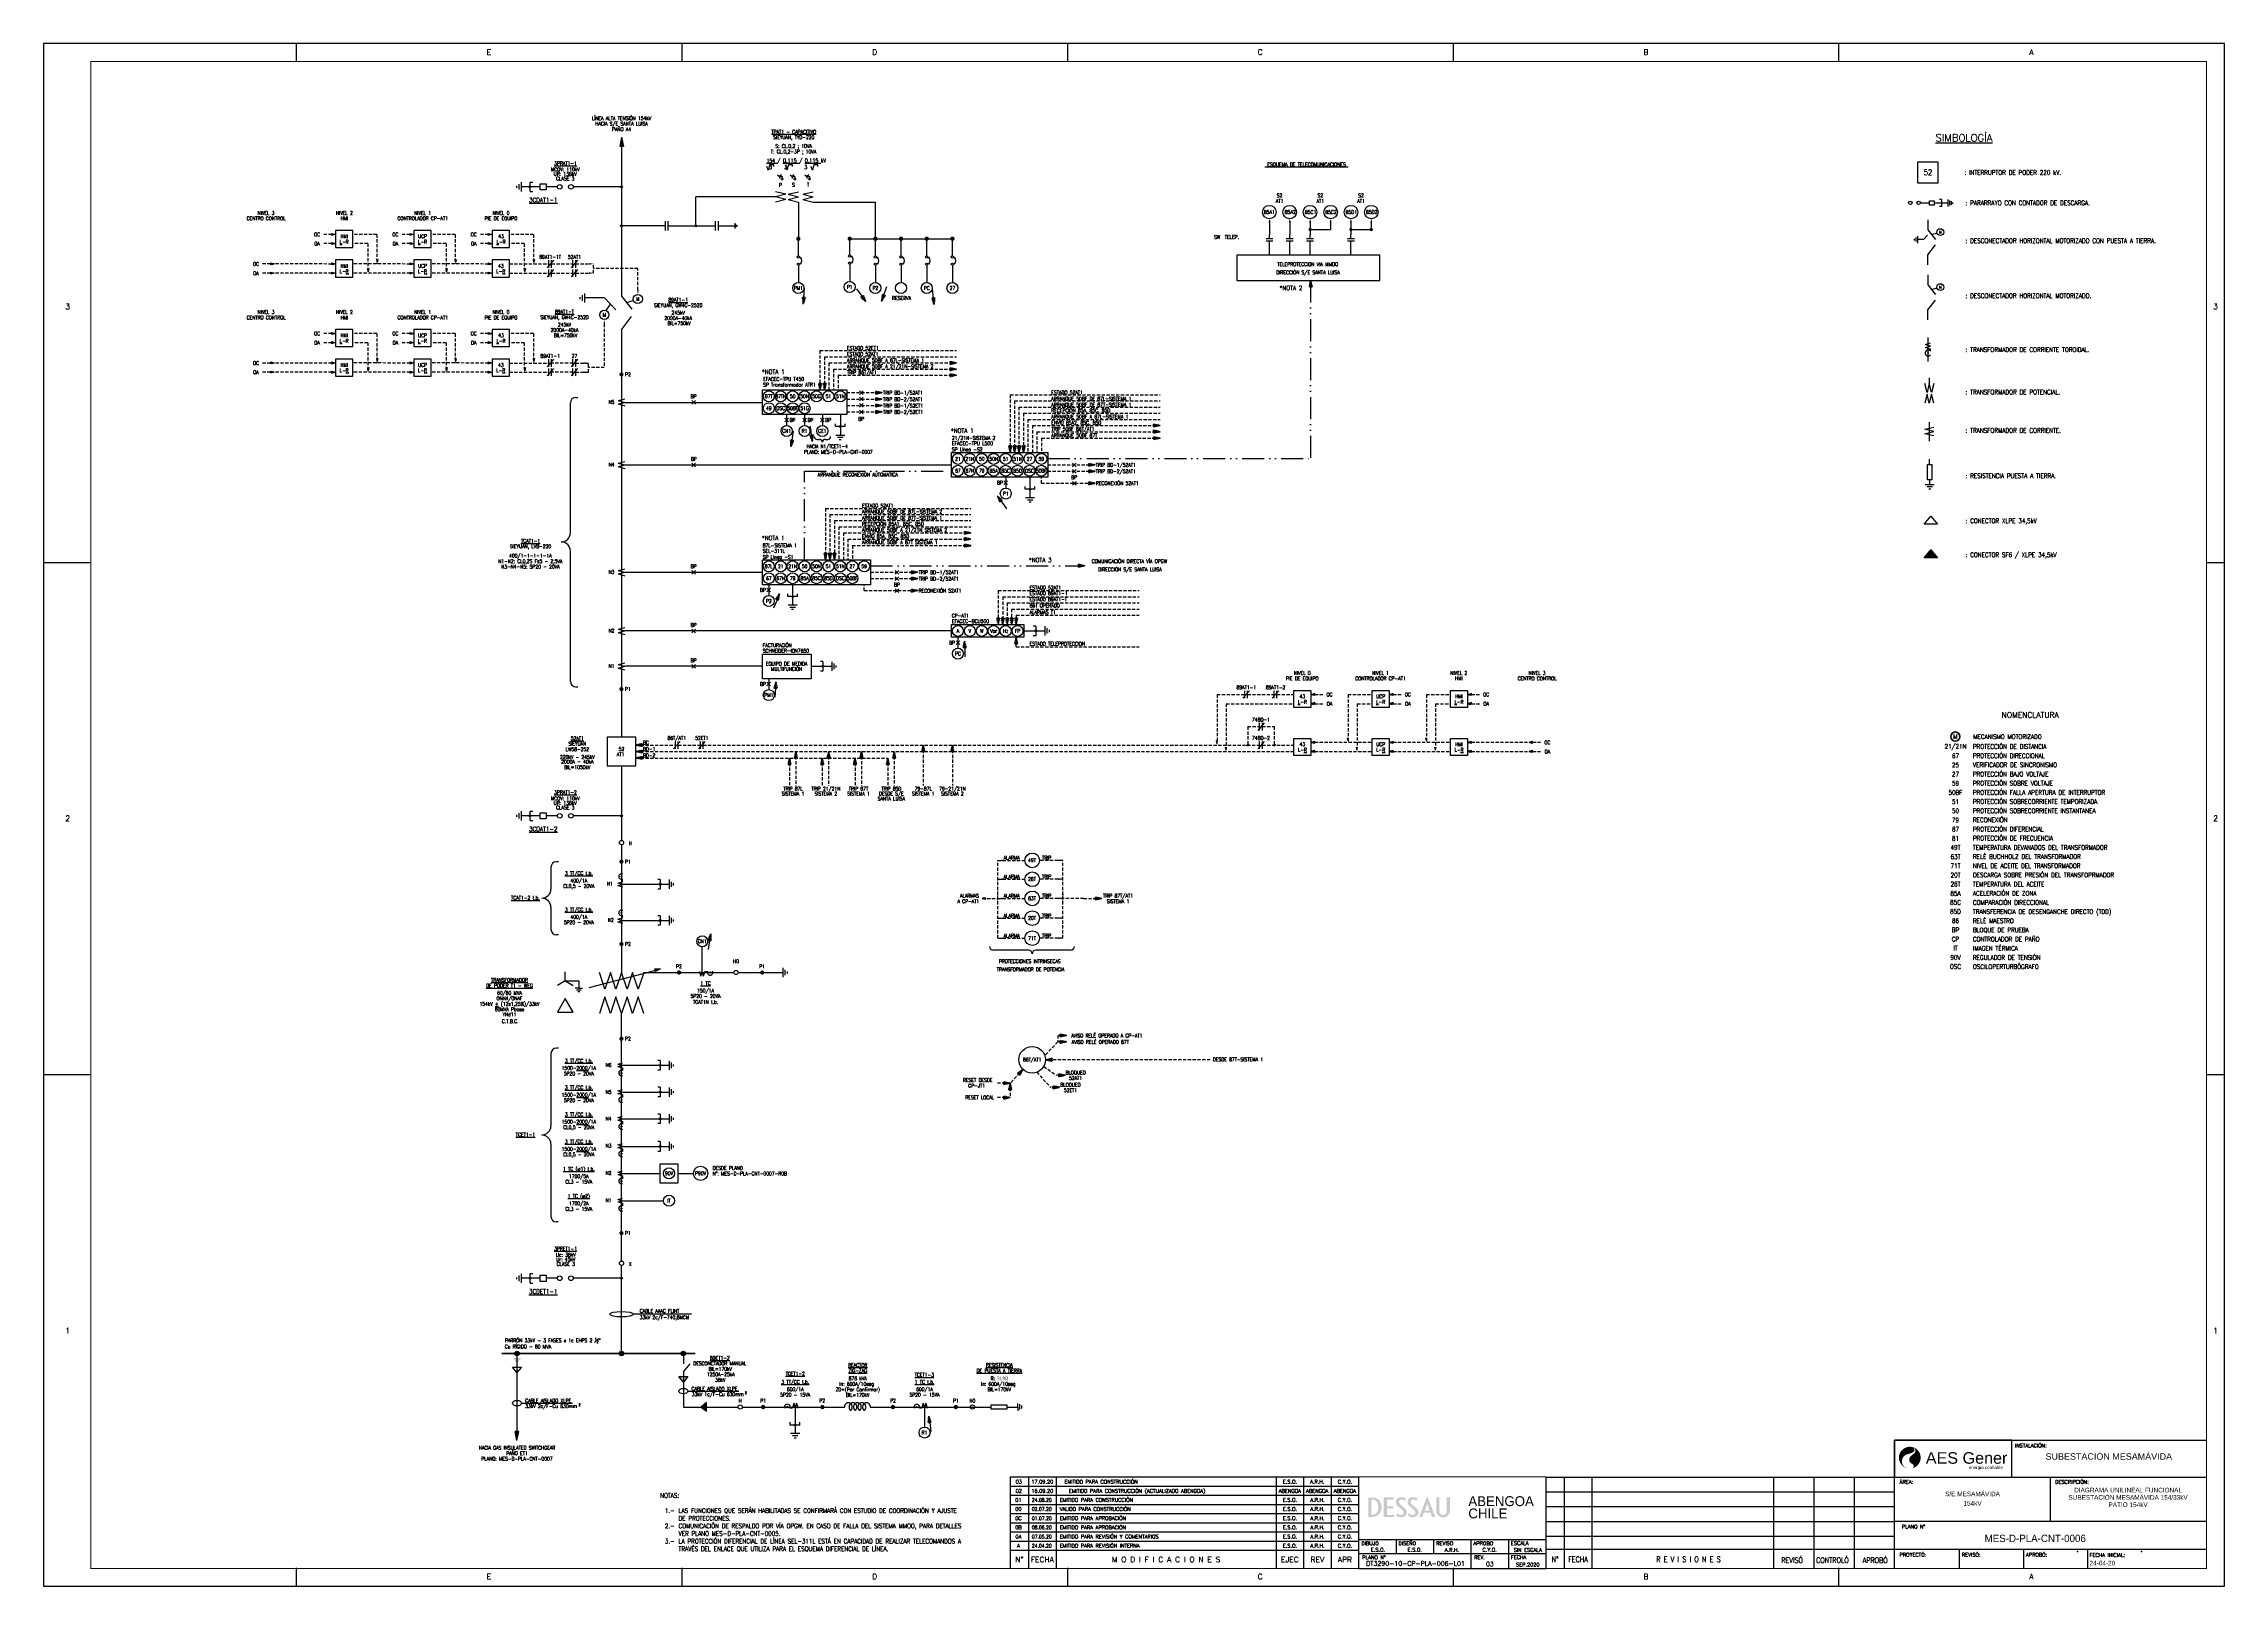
# Paper-space layout 'Patio 154 kV' of a CAD drawing. Header units: millimetres. Extents: x -247 to 942, y -174 to 667.
# The model-space entities are those that its viewports show. They can reach past a viewport. Long polylines and large blocks are cut down to what shows.
import ezdxf
from ezdxf.enums import TextEntityAlignment as Align

# ---------------------------------------------------------------- set-up
doc = ezdxf.new("R2010")
doc.units = ezdxf.units.MM
for name, pattern in [('ACAD_ISO12W100', [21, 12, -3, 0, -3, 0, -3]), ('CENTER', [50.8, 31.75, -6.35, 6.35, -6.35]), ('HIDDEN', [0.375, 0.25, -0.125])]:
    doc.linetypes.add(name, pattern=pattern)
for name, color, linetype in [('01-Formato', 4, 'Continuous'), ('02 TITULOS', 3, 'Continuous'), ('02TEXTOS', 3, 'Continuous'), ('03 TEXTOS', 7, 'Continuous'), ('04FORMATO', 2, 'Continuous'), ('05TITULOS', 7, 'Continuous'), ('06EJES', 1, 'CENTER'), ('08VENTANA PS', 31, 'Continuous'), ('4', 4, 'Continuous'), ('Cable', 1, 'Continuous'), ('DATOS', 3, 'Continuous'), ('E-Nivel-066Kv', 52, 'Continuous'), ('E-Nivel-220Kv', 84, 'Continuous'), ('EL-Simbolos', 3, 'Continuous'), ('EL_Vacante_1', 1, 'Continuous'), ('SEÑAL', 1, 'HIDDEN'), ('Simbologia', 6, 'Continuous'), ('TEXTO 1', 1, 'Continuous')]:
    doc.layers.add(name, color=color, linetype=linetype)
for name, color, linetype, lineweight in [('144', 144, 'Continuous', 25), ('168', 168, 'Continuous', 25), ('72', 72, 'Continuous', 25), ('86', 86, 'Continuous', 25), ('E_TIP', 3, 'Continuous', 35)]:
    doc.layers.add(name, color=color, linetype=linetype, lineweight=lineweight)
doc.layers.get('08VENTANA PS').off()
doc.styles.add('ABENGOA', font='', dxfattribs={"height": 24})
doc.styles.add('ABENGOA TXT', font='romans')
doc.styles.add('ARIAL', font='arial.ttf', dxfattribs={"width": 0.9, "height": 600})
doc.styles.add('CODIGO', font='arial.ttf')
doc.styles.add('ROMANS', font='romans.shx', dxfattribs={"width": 0.8, "height": 2})
doc.styles.add('SDI-Texto', font='ROMANS.shx', dxfattribs={"width": 0.85, "height": 2.5})
doc.styles.get('ABENGOA').set_extended_font_data('HandelGothic BT')

# ---------------------------------------------------------------- blocks, each defined once
blk = doc.blocks.new('InterruptorUni')
blk.add_lwpolyline([(-7.7, -7.9), (7.3, -7.9), (7.3, 7.1), (-7.7, 7.1)], close=True)
blk = doc.blocks.new('DescsinptUni')
blk.add_line((0, 0), (3.9, 10))
blk = doc.blocks.new('ROTULO_TRANSELEC')
at = {"layer": '144'}
blk.add_hatch(color=256, dxfattribs=at).paths.add_polyline_path([(-156, 61.6, 0.254381), (-159.7, 66, -0.547544), (-159.8, 62.4, 0.041475), (-161.3, 61.2, 0.808546), (-157.8, 58.5, 0.244479)])
at = {"layer": '168'}
blk.add_hatch(color=168, dxfattribs=at).paths.add_polyline_path([(-156, 61.6, -0.244479), (-157.8, 58.5, -0.808546), (-161.3, 61.2, 0.587605), (-160.4, 57, -0.715909), (-160.6, 54.6, 0.412336)])
at = {"layer": '72'}
blk.add_hatch(color=72, dxfattribs=at).paths.add_polyline_path([(-159.3, 64.7, 0.352927), (-160.5, 66.2, 0.723045), (-166.3, 56.5, -0.533469), (-164.6, 62.8, -0.065321), (-161.9, 63.4, 0.077008), (-160.5, 63.6, 0.287326)])
at = {"layer": '86'}
blk.add_hatch(color=86, dxfattribs=at).paths.add_polyline_path([(-162.7, 62.4, 0.095661), (-160.2, 63.3, 0.288042), (-159.3, 64.7, -0.287326), (-160.5, 63.6, -0.077008), (-161.9, 63.4, 0.065321), (-164.6, 62.8, 0.533469), (-166.3, 56.5, 0.141379), (-163.6, 54.7, -0.770818)])
at = {"color": 5}
for p, q in [((-170.2, 0.2), (-170.2, 70)), ((-170.2, 70), (-0.4, 70)), ((-360.2, 49.7), (-0.4, 49.7)), ((-360.2, 49.7), (-360.2, 0)), ((-85.2, 49.7), (-85.2, 25.8)), ((-170.2, 25.8), (-0.4, 25.8)), ((-360.2, 10.5), (-170.2, 10.5)), ((-170.2, 10.5), (-0.4, 10.5))]:
    blk.add_line(p, q, dxfattribs=at)
at = {"color": 1}
for p, q in [((-350.2, 49.7), (-350.2, 0)), ((-335.2, 49.7), (-335.2, 0)), ((-236.2, 49.7), (-236.2, 0)), ((-214.2, 49.7), (-214.2, 0)), ((-192.2, 49.7), (-192.2, 0)), ((-360.2, 41.7), (-170.2, 41.7)), ((-360.2, 33.7), (-170.2, 33.7)), ((-360.2, 25.7), (-170.2, 25.7)), ((-360.2, 17.7), (-170.2, 17.7))]:
    blk.add_line(p, q, dxfattribs=at)
at = {"color": 4}
for p, q in [((-134.9, 10), (-134.9, 0)), ((-99.9, 10), (-99.9, 0)), ((-64.9, 10), (-64.9, 0))]:
    blk.add_line(p, q, dxfattribs=at)
at = {"color": 5}
blk.add_lwpolyline([(-170.2, 49.7), (-106.1, 49.7), (-106.1, 70), (-170.2, 70)], close=True, dxfattribs=at)
at = {"color": 4}
for p in [(-70.4, 9.2), (-35.4, 9.2)]:
    blk.add_point(p, dxfattribs=at)
at = {"color": 70, "style": 'ABENGOA TXT'}
for s, p in [('INSTALACIÓN:', (-104.5, 66)), ('ÁREA:', (-167.4, 46.2)), ('DESCRIPCIÓN:', (-82.6, 46.2)), ('PLANO N°', (-166.2, 21.8)), ('PROYECTÓ:', (-167.4, 6.5)), ('REVISÓ:', (-133.4, 6.5)), ('APROBÓ:', (-98.5, 6.5)), ('FECHA INICIAL:', (-63.8, 6.3))]:
    blk.add_text(s, height=2, dxfattribs=at).set_placement(p)
at = {"color": 4, "style": 'ABENGOA TXT', "width": 0.85}
for s, p in [('N%%D', (-355.2, 5)), ('FECHA', (-342.7, 5)), ('R E V I S I O N E S', (-282.5, 5)), ('REVISÓ', (-226, 5)), ('CONTROLÓ', (-204, 5)), ('APROBÓ', (-180.7, 5))]:
    blk.add_text(s, height=3, dxfattribs=at).set_placement(p, align=Align.MIDDLE)
at = {"color": 5, "style": 'CODIGO', "flags": 8}
for tag, p in [('INSTALACIÓN1', (-53.3, 59.3)), ('INSTALACIÓN2', (-53.3, 53.3))]:
    blk.add_attdef(tag, text='', height=3.5, dxfattribs=at).set_placement(p, align=Align.CENTER)
at = {"color": 70, "style": 'ABENGOA TXT', "flags": 8}
for tag, p in [('4', (-357.3, 44.5)), ('3', (-357.3, 36.5)), ('FECH4', (-349.6, 44.5)), ('FECH3', (-349.6, 36.5)), ('N.APELLIDO', (-232.1, 44.1)), ('N.APELLIDO', (-232.1, 36.1)), ('N.APELLIDO', (-210.1, 44.1)), ('N.APELLIDO', (-210.1, 36.1)), ('N.APELLIDO', (-188.5, 44.1)), ('N.APELLIDO', (-188.5, 36.1)), ('2', (-357.3, 28.8)), ('FECH2', (-349.6, 28.8)), ('N.APELLIDO', (-232.1, 28.1)), ('N.APELLIDO', (-210.1, 28.1)), ('N.APELLIDO', (-188.5, 28.1)), ('0', (-357.3, 12.9)), ('1', (-357.3, 20.9)), ('FECH1', (-349.6, 20.9)), ('FECH0', (-349.6, 12.9)), ('N.APELLIDO', (-232.1, 20.1)), ('N.APELLIDO', (-232.1, 12.9)), ('N.APELLIDO', (-210.1, 20.1)), ('N.APELLIDO', (-210.1, 12.9)), ('N.APELLIDO', (-188.5, 20.1)), ('N.APELLIDO', (-188.5, 12.9))]:
    blk.add_attdef(tag, p, '', height=2, dxfattribs=at)
at = {"color": 70, "style": 'ABENGOA TXT', "width": 0.8, "flags": 8}
for tag, p in [('REV4', (-329.6, 44.5)), ('REV3', (-329.6, 36.5)), ('REV2', (-329.6, 28.8)), ('REV1', (-329.6, 20.9)), ('REV0', (-329.6, 12.9))]:
    blk.add_attdef(tag, p, '', height=2, dxfattribs=at)
at = {"layer": '02 TITULOS', "color": 5, "style": 'CODIGO', "flags": 8}
for tag, p in [('AREA-1', (-127.6, 39.4)), ('AREA-2', (-127.6, 34.3)), ('DESC-1', (-42.8, 41.5)), ('DESC-2', (-42.8, 37.5)), ('DESC-3', (-42.8, 33.5)), ('AREA-3', (-127.6, 29.3)), ('DESC-4', (-42.8, 29.4))]:
    blk.add_attdef(tag, text='', height=2.5, dxfattribs=at).set_placement(p, align=Align.CENTER)
for tag, p in [('N.APELLIDO', (-167.4, 1.9)), ('N.APELLIDO', (-132.4, 1.9)), ('N.APELLIDO', (-98.6, 1.9)), ('DD/MM/AA', (-63.7, 1.7))]:
    blk.add_attdef(tag, p, '', height=2.5, dxfattribs=at)
at = {"layer": '05TITULOS', "style": 'CODIGO', "width": 0.95, "flags": 8}
blk.add_attdef('PPPPPPP-CCC-', text='', height=4, dxfattribs=at).set_placement((-128.8, 14.4), align=Align.RIGHT)
at = {"layer": '05TITULOS', "style": 'CODIGO', "flags": 8}
blk.add_attdef('IIIIIII-AA-EE-TTTT-VBBBBYY/HH-NNN-LLLLZ-RR', (-128.9, 14.3), '', height=4, dxfattribs=at)
at = {"layer": '144', "style": 'ARIAL'}
blk.add_text('energia confiable', height=1.75, dxfattribs=at).set_placement((-129.7, 54.2))
at = {"layer": '168', "style": 'ARIAL'}
blk.add_text('AES Gener', height=6.3, dxfattribs=at).set_placement((-153.1, 57.1))
blk = doc.blocks.new('A$C3669650E')
at = {"layer": '04FORMATO'}
h = blk.add_hatch(color=146, dxfattribs=at)
h.paths.add_polyline_path([(-52.2, 38.8), (-54, 38.8), (-54, 31, -0.880279), (-58, 31), (-58, 38.8), (-59.7, 38.8), (-59.7, 30.9, 0.783644), (-52.2, 30.9)])
h.paths.add_polyline_path([(-64.4, 39), (-64.8, 39), (-69, 28.1), (-67.3, 28.1), (-66.4, 30.5), (-64.6, 30.5), (-62.8, 30.5), (-61.9, 28.1), (-60.2, 28.1)])
h.paths.add_polyline_path([(-64.6, 35.4), (-66, 31.6), (-64.6, 31.6), (-63.2, 31.6)], flags=16)
h.paths.add_polyline_path([(-72.5, 34.6, -0.089411), (-73.4, 35.5, -0.239064), (-73.6, 36.7, -0.5955), (-70.8, 37.1), (-69.7, 38, 0.167654), (-71.5, 38.9, 0.100959), (-73.3, 38.9, 0.19216), (-75.1, 37.5, 0.290256), (-74.7, 34.6), (-71.5, 31.6, -0.514276), (-71.8, 29.4, -0.306534), (-73.9, 29.8), (-74.3, 30.1), (-75.4, 29.1, 0.180503), (-72.7, 28, 0.177751), (-70.1, 28.9, 0.355485), (-69.6, 31.7, 0.108875)])
h.paths.add_polyline_path([(-78.2, 29.4, -0.306534), (-80.3, 29.8), (-80.7, 30.1), (-81.8, 29.1, 0.180503), (-79.1, 28, 0.177751), (-76.5, 28.9, 0.355485), (-76, 31.7, 0.108875), (-78.9, 34.6, -0.089411), (-79.7, 35.5, -0.239064), (-80, 36.7, -0.5955), (-77.2, 37.1), (-76.1, 38, 0.167654), (-77.9, 38.9, 0.100959), (-79.6, 38.9, 0.19216), (-81.5, 37.5, 0.290256), (-81.1, 34.6), (-77.9, 31.6, -0.514276)])
h.paths.add_polyline_path([(-86.6, 29.3), (-86.6, 32.8), (-83.1, 32.8), (-83.1, 34), (-86.6, 34), (-86.6, 37.6), (-82.9, 37.6), (-82.9, 38.8), (-88.3, 38.8), (-88.3, 28.2), (-82.8, 28.2), (-82.8, 29.3)])
h.paths.add_polyline_path([(-89.6, 34.6, 0.203553), (-91.5, 37.9, 0.104666), (-93.8, 38.7), (-96.8, 38.8), (-96.8, 28.2), (-94.6, 28.2, 0.282999), (-90.1, 30.7, 0.146791)])
h.paths.add_polyline_path([(-91.7, 31.3, -0.269615), (-94.2, 29.4), (-95.1, 29.4), (-95.1, 37.7, -0.107187), (-93.8, 37.6, -0.25593), (-91.7, 35.7, -0.193099)], flags=16)
at = {"color": 1}
for p, q in [((-292, 50), (-292, 0)), ((-292, 50), (-101.9, 50)), ((-282, 50), (-282, 0)), ((-267, 50), (-267, 0)), ((-147, 50), (-147, 0)), ((-132, 50), (-132, 0)), ((-117, 50), (-117, 0)), ((-292, 45), (-102, 45)), ((-292, 40), (-102, 40)), ((-292, 35), (-102, 35)), ((-292, 30), (-102, 30)), ((-292, 25), (-102, 25)), ((-292, 20), (-102, 20)), ((-292, 15), (-102, 15))]:
    blk.add_line(p, q, dxfattribs=at)
at = {"color": 30}
blk.add_line((-292, 10), (-102, 10), dxfattribs=at)
at = {"layer": '04FORMATO', "color": 5}
for p, q in [((-102, 0), (-101.9, 50.1)), ((0.1, 49.9), (-101.9, 50.1)), ((0.1, 49.9), (0, 0)), ((0, 15.7), (-102, 15.7)), ((-81.6, 15.7), (-81.6, 8.1)), ((-61.2, 15.7), (-61.2, 8.1)), ((-40.8, 15.7), (-40.8, 0)), ((-20.4, 15.7), (-20.4, 0)), ((0, 8.1), (-102, 8.1)), ((-102, 0), (0, 0))]:
    blk.add_line(p, q, dxfattribs=at)
at = {"color": 94, "style": 'ROMANS'}
for s, p in [('N%%D', (-287, 5)), ('FECHA', (-274.5, 5)), ('M O D I F I C A C I O N E S', (-207, 5)), ('EJEC', (-139.5, 5)), ('REV', (-124.5, 5)), ('APR', (-109.5, 5))]:
    blk.add_text(s, height=3, dxfattribs=at).set_placement(p, align=Align.MIDDLE)
at = {"layer": '02 TITULOS', "style": 'ABENGOA TXT', "flags": 8}
for tag, p in [('REV6', (-287.5, 37.5)), ('EJEC6', (-139.5, 37.5)), ('REV6', (-124.5, 37.5)), ('APR6', (-109.5, 37.5)), ('REV5', (-287.5, 32.5)), ('REV4', (-287.5, 27.5)), ('EJEC5', (-139.5, 32.5)), ('EJEC4', (-139.5, 27.5)), ('REV5', (-124.5, 32.6)), ('REV4', (-124.5, 27.6)), ('APR5', (-109.5, 32.6)), ('APR4', (-109.5, 27.6)), ('REV3', (-287.5, 22.5)), ('REV2', (-287.5, 17.5)), ('REV1', (-287.5, 12.5)), ('EJEC3', (-139.5, 22.5)), ('EJEC2', (-139.5, 17.5)), ('EJEC1', (-139.5, 12.5)), ('REV3', (-124.5, 22.6)), ('REV2', (-124.5, 17.5)), ('REV1', (-124.5, 12.6)), ('APR3', (-109.5, 22.6)), ('APR2', (-109.5, 17.5)), ('APR1', (-109.5, 12.6))]:
    blk.add_attdef(tag, text='', height=2, dxfattribs=at).set_placement(p, align=Align.MIDDLE_CENTER)
at = {"layer": '02 TITULOS', "style": 'ABENGOA TXT', "width": 0.85, "flags": 8}
for tag, p in [('FECHA6', (-274.8, 37.5)), ('FECHA5', (-274.8, 32.5)), ('FECHA4', (-274.8, 27.5)), ('FECHA3', (-274.8, 22.5)), ('FECHA2', (-274.8, 17.5)), ('FECHA1', (-274.8, 12.5))]:
    blk.add_attdef(tag, text='', height=2, dxfattribs=at).set_placement(p, align=Align.MIDDLE_CENTER)
at = {"layer": '02 TITULOS', "style": 'ABENGOA TXT', "flags": 8}
for tag, p in [('MOD6', (-265, 37.5)), ('MOD5', (-265, 32.5)), ('MOD4', (-265, 27.5)), ('MOD3', (-265, 22.5)), ('MOD2', (-265, 17.5)), ('MOD1', (-265, 12.5))]:
    blk.add_attdef(tag, text='', height=2, dxfattribs=at).set_placement(p, align=Align.MIDDLE_LEFT)
at = {"layer": '04FORMATO', "color": 20, "true_color": 0xeb420a, "style": 'ABENGOA'}
blk.add_text('ABENGOA', height=5.4, dxfattribs=at).set_placement((-42.2, 34.1))
at = {"layer": '04FORMATO', "color": 9, "true_color": 0xc0c0c0, "style": 'ABENGOA'}
blk.add_text('CHILE', height=5.4, dxfattribs=at).set_placement((-42.2, 27.4))
at = {"layer": '04FORMATO', "color": 7, "style": 'ROMANS'}
for s, p in [('DIBUJO', (-100.5, 12.8)), ('DISEÑO', (-80.3, 12.8)), ('REVISO', (-59.7, 12.8)), ('APROBO', (-39.4, 12.8)), ('ESCALA', (-19, 12.9)), ('PLANO N%%D', (-100.1, 5.1)), ('REV.', (-39, 5.2)), ('FECHA', (-19, 5.2))]:
    blk.add_text(s, height=2, dxfattribs=at).set_placement(p)
for tag, height, p in [('D', 2, (-91.5, 9.3)), ('D', 2, (-71.4, 9.3)), ('P', 2.5, (-71, 1.7)), ('R', 2, (-51.2, 9.3)), ('A', 2, (-30.6, 9.3)), ('M', 2.5, (-30.5, 1.3)), ('E', 2, (-9.8, 9.2)), ('F', 2, (-9.8, 1.2))]:
    blk.add_attdef(tag, text='', height=height, dxfattribs=at).set_placement(p, align=Align.CENTER)
blk = doc.blocks.new('A$C71538159')
at = {"color": 1}
for p, q in [((-648.5, 597.3), (-648.5, 587.3)), ((-438.2, 597.3), (-438.2, 587.3)), ((-228, 597.3), (-228, 587.3)), ((-17.7, 597.3), (-17.7, 587.3)), ((192.5, 597.3), (192.5, 587.3)), ((-786.2, 314.3), (-760.2, 314.3)), ((392.8, 314.3), (402.8, 314.3)), ((-786.2, 35.3), (-760.2, 35.3)), ((392.8, 35.3), (402.8, 35.3)), ((-648.5, -233.7), (-648.5, -243.7)), ((-438.2, -233.7), (-438.2, -243.7)), ((-228, -233.7), (-228, -243.7)), ((-17.7, -233.7), (-17.7, -243.7)), ((192.5, -233.7), (192.5, -243.7))]:
    blk.add_line(p, q, dxfattribs=at)
blk.add_lwpolyline([(-786.2, -243.7), (402.8, -243.7), (402.8, 597.3), (-786.2, 597.3)], close=True, dxfattribs=at)
at = {"color": 5, "const_width": 0.6}
blk.add_lwpolyline([(393, 587.5), (-760.5, 587.5), (-760.5, -234), (393, -234)], close=True, dxfattribs=at)
at = {"color": 7, "style": 'ABENGOA TXT'}
for s, p in [('E', (-543.4, 591.1)), ('D', (-333.1, 591.1)), ('C', (-122.9, 591.1)), ('B', (87.4, 591.1)), ('A', (297.6, 591.1)), ('3', (-773.1, 452.4)), ('3', (398, 452.4)), ('2', (-773.1, 173.4)), ('2', (398, 173.4)), ('1', (-773.1, -105.9)), ('1', (398, -105.9)), ('E', (-543.4, -239.9)), ('D', (-333.1, -239.9)), ('C', (-122.9, -239.9)), ('B', (87.4, -239.9)), ('A', (297.6, -239.9))]:
    blk.add_text(s, height=3, dxfattribs=at).set_placement(p, align=Align.CENTER)
blk = doc.blocks.new('Flecha')
blk.add_hatch(color=256).paths.add_polyline_path([(0, 1.66), (-0.36, 0), (0.36, 0)])
for p, q in [((0, 1.66), (-0.36, 0)), ((-0.36, 0), (0.36, 0)), ((0, 1.66), (0.36, 0))]:
    blk.add_line(p, q)
blk = doc.blocks.new('Contacto Abierto-1')
at = {"color": 0}
for p, q in [((-2, 3.5), (2, 3.5)), ((-2, 2), (2, 2)), ((0, 3.5), (0, 5.5)), ((0, 0), (0, 2))]:
    blk.add_line(p, q, dxfattribs=at)

msp = doc.modelspace()

# ---------------------------------------------------------------- hatches: boundary and pattern name
at = {"linetype": 'HIDDEN', "ltscale": 2.5}
for points in [[(235707.2, 101922.8), (235705.4, 101923.2), (235705.4, 101922.4)], [(235707.2, 101919.3), (235705.4, 101919.7), (235705.4, 101918.9)]]:
    msp.add_hatch(color=1, dxfattribs=at).paths.add_polyline_path(points)
at = {"layer": 'E-Nivel-066Kv'}
h = msp.add_hatch(color=256, dxfattribs=at)
h.dxf.hatch_style = 1
h.paths.add_polyline_path([(235406.3, 101749.4), (235408.7, 101749.4, 1)])
h.paths.add_polyline_path([(235408.7, 101749.4), (235406.3, 101749.4, 1)])
h = msp.add_hatch(color=256, dxfattribs=at)
h.dxf.hatch_style = 1
h.paths.add_polyline_path([(235463.3, 101749.4), (235465.7, 101749.4, 1)])
h.paths.add_polyline_path([(235465.7, 101749.4), (235463.3, 101749.4, 1)])
h = msp.add_hatch(color=256, dxfattribs=at)
h.dxf.hatch_style = 1
h.paths.add_polyline_path([(235497, 101749.4), (235499.4, 101749.4, 1)])
h.paths.add_polyline_path([(235499.4, 101749.4), (235497, 101749.4, 1)])
at = {"layer": 'E-Nivel-220Kv', "ltscale": 0.25}
for points in [[(235463.5, 102407.4), (235465.5, 102407.4), (235464.5, 102412.4)], [(235406.5, 101706.9), (235408.5, 101706.9), (235407.5, 101701.9)]]:
    msp.add_hatch(color=256, dxfattribs=at).paths.add_polyline_path(points)
at = {"layer": 'E-Nivel-220Kv'}
h = msp.add_hatch(color=256, dxfattribs=at)
h.dxf.hatch_style = 1
h.paths.add_polyline_path([(235465, 102385.4, 1), (235464, 102385.4, 1)])
h = msp.add_hatch(color=256, dxfattribs=at)
h.dxf.hatch_style = 1
h.paths.add_polyline_path([(235465, 102364.1, -1), (235464, 102364.1, -1)])
h = msp.add_hatch(color=256, dxfattribs=at)
h.dxf.hatch_style = 1
h.paths.add_polyline_path([(235505.5, 102364.1, 1), (235504.5, 102364.1, 1)])
h = msp.add_hatch(color=256, dxfattribs=at)
h.dxf.hatch_style = 1
h.paths.add_polyline_path([(235465, 102042.5, -1), (235464, 102042.5, -1)])
h = msp.add_hatch(color=256, dxfattribs=at)
h.dxf.hatch_style = 1
h.paths.add_polyline_path([(235465, 101790.4, -1), (235464, 101790.4, -1)])
at = {"layer": 'EL-Simbolos'}
h = msp.add_hatch(color=256, dxfattribs=at)
h.dxf.hatch_style = 1
h.paths.add_polyline_path([(235415.1, 102385.4, -1), (235414.1, 102385.4, -1)])
h = msp.add_hatch(color=256, dxfattribs=at)
h.dxf.hatch_style = 1
h.paths.add_polyline_path([(235584.3, 102254.7, 1), (235583.3, 102254.7, 1)])
h = msp.add_hatch(color=256, dxfattribs=at)
h.dxf.hatch_style = 1
h.paths.add_polyline_path([(235687.7, 102220.5, 1), (235686.7, 102220.5, 1)])
h = msp.add_hatch(color=256, dxfattribs=at)
h.dxf.hatch_style = 1
h.paths.add_polyline_path([(235558.3, 102162, 1), (235557.3, 102162, 1)])
h = msp.add_hatch(color=256, dxfattribs=at)
h.dxf.hatch_style = 1
h.paths.add_polyline_path([(235690.9, 102143.3, 1), (235689.9, 102143.3, 1)])
h = msp.add_hatch(color=256, dxfattribs=at)
h.dxf.hatch_style = 1
h.paths.add_polyline_path([(235573.8, 102124, 1), (235574.8, 102124, 1)])
h = msp.add_hatch(color=256, dxfattribs=at)
h.dxf.hatch_style = 1
h.paths.add_polyline_path([(235415.1, 102042.5, -1), (235414.1, 102042.5, -1)])
h = msp.add_hatch(color=256, dxfattribs=at)
h.dxf.hatch_style = 1
h.paths.add_polyline_path([(235464.8, 102009.4, 1), (235464.1, 102009.4, 1)])
h = msp.add_hatch(color=256, dxfattribs=at)
h.dxf.hatch_style = 1
h.paths.add_polyline_path([(235486.1, 102005.2, 1), (235485.1, 102005.2, 1)])
h = msp.add_hatch(color=256, dxfattribs=at)
h.dxf.hatch_style = 1
h.paths.add_polyline_path([(235464.8, 101989.6, 1), (235464.1, 101989.6, 1)])
h = msp.add_hatch(color=256, dxfattribs=at)
h.dxf.hatch_style = 1
h.paths.add_polyline_path([(235486.1, 101985.4, 1), (235485.1, 101985.4, 1)])
h = msp.add_hatch(color=256, dxfattribs=at)
h.dxf.hatch_style = 1
h.paths.add_polyline_path([(235512.8, 101957.4, -1), (235512.8, 101956.7, -1)])
h = msp.add_hatch(color=256, dxfattribs=at)
h.dxf.hatch_style = 1
h.paths.add_polyline_path([(235464.8, 101902.3, -1), (235464.1, 101902.3, -1)])
h = msp.add_hatch(color=256, dxfattribs=at)
h.dxf.hatch_style = 1
h.paths.add_polyline_path([(235486.1, 101906.5, 1), (235485.1, 101906.5, 1)])
h = msp.add_hatch(color=256, dxfattribs=at)
h.dxf.hatch_style = 1
h.paths.add_polyline_path([(235464.8, 101887.7, -1), (235464.1, 101887.7, -1)])
h = msp.add_hatch(color=256, dxfattribs=at)
h.dxf.hatch_style = 1
h.paths.add_polyline_path([(235486.1, 101891.9, 1), (235485.1, 101891.9, 1)])
h = msp.add_hatch(color=256, dxfattribs=at)
h.dxf.hatch_style = 1
h.paths.add_polyline_path([(235486.1, 101877.3, 1), (235485.1, 101877.3, 1)])
h = msp.add_hatch(color=256, dxfattribs=at)
h.dxf.hatch_style = 1
h.paths.add_polyline_path([(235464.8, 101873.1, -1), (235464.1, 101873.1, -1)])
h = msp.add_hatch(color=256, dxfattribs=at)
h.dxf.hatch_style = 1
h.paths.add_polyline_path([(235486.1, 101862.3, 1), (235485.1, 101862.3, 1)])
h = msp.add_hatch(color=256, dxfattribs=at)
h.dxf.hatch_style = 1
h.paths.add_polyline_path([(235464.8, 101858.2, -1), (235464.1, 101858.2, -1)])
h = msp.add_hatch(color=256, dxfattribs=at)
h.dxf.hatch_style = 1
h.paths.add_polyline_path([(235464.8, 101843.4, -1), (235464.1, 101843.4, -1)])
h = msp.add_hatch(color=256, dxfattribs=at)
h.dxf.hatch_style = 1
h.paths.add_polyline_path([(235464.8, 101828.5, -1), (235464.1, 101828.5, -1)])
h = msp.add_hatch(color=256, dxfattribs=at)
h.dxf.hatch_style = 1
h.paths.add_polyline_path([(235415.1, 101790.4, -1), (235414.1, 101790.4, -1)])
h = msp.add_hatch(color=256, dxfattribs=at)
h.dxf.hatch_style = 1
h.paths.add_polyline_path([(235407.5, 101744), (235409.9, 101747), (235405.1, 101747)])
h.paths.add_polyline_path([(235500.6, 101736.8), (235495.8, 101736.8), (235498.2, 101733.8)])
h = msp.add_hatch(color=256, dxfattribs=at)
h.dxf.hatch_style = 1
h.paths.add_polyline_path([(235510.9, 101717.9), (235510.9, 101722.6), (235508, 101720.2)])
h = msp.add_hatch(color=256, dxfattribs=at)
h.dxf.hatch_style = 1
h.paths.add_polyline_path([(235554.9, 101719.9, -1), (235554.9, 101720.6, -1)])
h = msp.add_hatch(color=256, dxfattribs=at)
h.dxf.hatch_style = 1
h.paths.add_polyline_path([(235625.5, 101719.9, -1), (235625.5, 101720.6, -1)])
h = msp.add_hatch(color=256, dxfattribs=at)
h.dxf.hatch_style = 1
h.paths.add_polyline_path([(235559.7, 101710.4, 1), (235558.7, 101710.4, 1)])
at = {"layer": 'SEÑAL', "linetype": 'HIDDEN', "ltscale": 7}
for points in [[(235308.6, 102359.4), (235306.5, 102358.9), (235306.5, 102360)], [(235308.6, 102354.4), (235306.5, 102353.9), (235306.5, 102355)], [(235351.3, 102359.4), (235349.2, 102358.9), (235349.2, 102360)], [(235351.3, 102354.4), (235349.2, 102353.9), (235349.2, 102355)], [(235394, 102359.4), (235391.9, 102358.9), (235391.9, 102360)], [(235394, 102354.4), (235391.9, 102353.9), (235391.9, 102355)], [(235275.3, 102343.4), (235273.2, 102342.8), (235273.2, 102343.9)], [(235275.3, 102338.4), (235273.2, 102337.8), (235273.2, 102338.9)], [(235308.6, 102343.3), (235306.5, 102342.8), (235306.5, 102343.9)], [(235308.6, 102338.3), (235306.5, 102337.8), (235306.5, 102338.9)], [(235351.3, 102343.3), (235349.2, 102342.8), (235349.2, 102343.9)], [(235351.3, 102338.3), (235349.2, 102337.8), (235349.2, 102338.9)], [(235394, 102343.3), (235391.9, 102342.8), (235391.9, 102343.9)], [(235394, 102338.3), (235391.9, 102337.8), (235391.9, 102338.9)], [(235308.6, 102305.4), (235306.5, 102304.8), (235306.5, 102306)], [(235351.3, 102305.4), (235349.2, 102304.8), (235349.2, 102306)], [(235394, 102305.4), (235391.9, 102304.8), (235391.9, 102306)], [(235275.3, 102289.3), (235273.2, 102288.8), (235273.2, 102289.9)], [(235308.6, 102300.4), (235306.5, 102299.8), (235306.5, 102301)], [(235308.6, 102289.3), (235306.5, 102288.7), (235306.5, 102289.9)], [(235351.3, 102300.4), (235349.2, 102299.8), (235349.2, 102301)], [(235351.3, 102289.3), (235349.2, 102288.7), (235349.2, 102289.9)], [(235394, 102300.4), (235391.9, 102299.8), (235391.9, 102301)], [(235394, 102289.3), (235391.9, 102288.7), (235391.9, 102289.9)], [(235275.3, 102284.3), (235273.2, 102283.8), (235273.2, 102284.9)], [(235308.6, 102284.3), (235306.5, 102283.7), (235306.5, 102284.9)], [(235351.3, 102284.3), (235349.2, 102283.7), (235349.2, 102284.9)], [(235394, 102284.3), (235391.9, 102283.7), (235391.9, 102284.9)], [(235840.4, 102108.6), (235842.5, 102108.1), (235842.5, 102109.2)], [(235840.4, 102103.6), (235842.5, 102103.1), (235842.5, 102104.2)], [(235883.1, 102108.6), (235885.2, 102108.1), (235885.2, 102109.2)], [(235883.1, 102103.6), (235885.2, 102103.1), (235885.2, 102104.2)], [(235925.8, 102108.6), (235927.9, 102108.1), (235927.9, 102109.2)], [(235925.8, 102103.6), (235927.9, 102103.1), (235927.9, 102104.2)], [(235840.4, 102082.6), (235842.5, 102082), (235842.5, 102083.1)], [(235840.4, 102077.6), (235842.5, 102077), (235842.5, 102078.1)], [(235883.1, 102082.6), (235885.2, 102082), (235885.2, 102083.1)], [(235883.1, 102077.6), (235885.2, 102077), (235885.2, 102078.1)], [(235925.8, 102082.6), (235927.9, 102082), (235927.9, 102083.1)], [(235925.8, 102077.6), (235927.9, 102077), (235927.9, 102078.1)], [(235959.1, 102082.6), (235961.2, 102082), (235961.2, 102083.1)], [(235959.1, 102077.6), (235961.2, 102077), (235961.2, 102078.1)]]:
    msp.add_hatch(color=1, dxfattribs=at).paths.add_polyline_path(points)
at = {"layer": 'SEÑAL', "linetype": 'ACAD_ISO12W100'}
for points in [[(235840.2, 102334.4), (235839.5, 102330.8), (235841, 102330.8)], [(235717.1, 102178.8), (235713.6, 102179.6), (235713.6, 102178)]]:
    msp.add_hatch(color=4, dxfattribs=at).paths.add_polyline_path(points)
at = {"layer": 'SEÑAL', "linetype": 'HIDDEN', "ltscale": 2.5}
for points in [[(235647.1, 102289.4), (235643.6, 102290.1), (235643.6, 102288.6)], [(235572.7, 102274.7), (235573.5, 102278.2), (235572, 102278.2)], [(235575.2, 102274.7), (235576, 102278.2), (235574.4, 102278.2)], [(235647.2, 102286), (235643.6, 102286.8), (235643.6, 102285.2)], [(235647.2, 102282.7), (235643.6, 102283.4), (235643.6, 102281.9)], [(235606.6, 102273.2), (235603.1, 102273.9), (235603.1, 102272.4)], [(235606.6, 102269.7), (235603.1, 102270.4), (235603.1, 102268.9)], [(235606.6, 102266.2), (235603.1, 102266.9), (235603.1, 102265.4)], [(235606.6, 102262.7), (235603.1, 102263.4), (235603.1, 102261.9)], [(235758.1, 102255.3), (235754.6, 102256), (235754.6, 102254.5)], [(235676.4, 102240.6), (235677.1, 102244.1), (235675.6, 102244.1)], [(235678.8, 102240.6), (235679.6, 102244.1), (235678, 102244.1)], [(235681.2, 102240.6), (235682, 102244.1), (235680.5, 102244.1)], [(235683.7, 102240.6), (235684.5, 102244.1), (235682.9, 102244.1)], [(235758.1, 102251.9), (235754.6, 102252.7), (235754.6, 102251.2)], [(235758.2, 102248.4), (235754.6, 102249.1), (235754.7, 102247.6)], [(235722.8, 102233.8), (235719.2, 102234.6), (235719.2, 102233.1)], [(235722.8, 102230.3), (235719.2, 102231.1), (235719.2, 102229.6)], [(235722.8, 102223.8), (235719.2, 102224.6), (235719.2, 102223)], [(235655, 102196.8), (235651.5, 102197.5), (235651.5, 102196)], [(235655, 102196.8), (235651.5, 102197.5), (235651.5, 102196)], [(235575.7, 102182.1), (235576.4, 102185.6), (235574.9, 102185.6)], [(235578.1, 102182.1), (235578.9, 102185.6), (235577.4, 102185.6)], [(235580.6, 102182.1), (235581.3, 102185.6), (235579.8, 102185.6)], [(235655, 102193.4), (235651.5, 102194.2), (235651.5, 102192.6)], [(235655, 102193.4), (235651.5, 102194.2), (235651.5, 102192.6)], [(235655.1, 102189.8), (235651.5, 102190.6), (235651.5, 102189.1)], [(235655.1, 102189.8), (235651.5, 102190.6), (235651.5, 102189.1)], [(235626.1, 102175.3), (235622.6, 102176.1), (235622.6, 102174.5)], [(235626.1, 102171.8), (235622.6, 102172.6), (235622.6, 102171)], [(235626.1, 102165.3), (235622.6, 102166.1), (235622.6, 102164.5)], [(235669.9, 102146.8), (235670.6, 102150.3), (235669.1, 102150.3)], [(235672.3, 102146.8), (235673.1, 102150.3), (235671.5, 102150.3)], [(235674.8, 102146.8), (235675.5, 102150.3), (235674, 102150.3)], [(235677.2, 102146.8), (235678, 102150.3), (235676.4, 102150.3)], [(235679.7, 102146.8), (235680.4, 102150.3), (235678.9, 102150.3)], [(235679.7, 102139.8), (235680.4, 102136.3), (235678.9, 102136.3)], [(235472.3, 102081.1), (235475.8, 102080.3), (235475.8, 102081.8)], [(235472.3, 102077.6), (235475.8, 102076.8), (235475.8, 102078.3)], [(235559.6, 102077.5), (235558.8, 102074), (235560.3, 102074)], [(235577.4, 102077.5), (235576.7, 102074), (235578.2, 102074)], [(235595.3, 102077.5), (235594.5, 102074), (235596.1, 102074)], [(235613.2, 102077.6), (235612.4, 102074), (235613.9, 102074)], [(235629, 102081), (235628.3, 102077.5), (235629.8, 102077.5)], [(235644.9, 102081), (235644.1, 102077.5), (235645.7, 102077.5)], [(235472.3, 102074.1), (235475.8, 102073.3), (235475.8, 102074.8)], [(235556.1, 102074), (235555.3, 102070.5), (235556.8, 102070.5)], [(235573.9, 102074), (235573.2, 102070.5), (235574.7, 102070.5)], [(235591.8, 102074), (235591, 102070.5), (235592.6, 102070.5)], [(235609.7, 102074), (235608.9, 102070.5), (235610.4, 102070.5)], [(235661.2, 101997.5), (235662.9, 101997.1), (235662.9, 101997.8)], [(235726.4, 101997.5), (235722.9, 101998.2), (235722.9, 101996.7)], [(235707.2, 101922.8), (235703.6, 101923.5), (235703.6, 101922)], [(235695.7, 101909.5), (235699.2, 101908.7), (235699.2, 101910.3)], [(235707.2, 101919.3), (235703.6, 101920), (235703.6, 101918.5)], [(235676.4, 101896.8), (235672.9, 101897.5), (235672.9, 101896)], [(235683.4, 101904.2), (235680.4, 101902.2), (235681.6, 101901.1)], [(235706.4, 101901.1), (235702.9, 101901.9), (235702.9, 101900.3)], [(235706.4, 101901.1), (235704.6, 101901.5), (235704.6, 101900.7)], [(235676.4, 101888.9), (235672.9, 101889.7), (235672.9, 101888.1)], [(235676.4, 101896.8), (235675.6, 101893.2), (235677.2, 101893.2)], [(235703.4, 101894.5), (235699.8, 101895.2), (235699.8, 101893.7)]]:
    msp.add_hatch(color=1, dxfattribs=at).paths.add_polyline_path(points)
at = {"layer": 'SEÑAL', "linetype": 'HIDDEN', "ltscale": 7}
h = msp.add_hatch(color=1, dxfattribs=at)
h.dxf.hatch_style = 1
h.paths.add_polyline_path([(235806.4, 102081.1, -1), (235805.4, 102081.1, -1)])
h = msp.add_hatch(color=1, dxfattribs=at)
h.dxf.hatch_style = 1
h.paths.add_polyline_path([(235820.8, 102081.1, -1), (235819.8, 102081.1, -1)])
at = {"layer": 'Simbologia'}
h = msp.add_hatch(dxfattribs=at)
h.set_pattern_fill('ANGLE', color=1, scale=0.7, angle=90)
h.set_pattern_definition([(90, (307308.8397, -62536.3195), (-4.8895, 3e-16), [3.556, -1.3335]), (180, (307308.8397, -62536.3195), (-6e-16, -4.8895), [3.556, -1.3335])])
h.paths.add_polyline_path([(235627.5, 102365.3), (235628.2, 102365.5), (235628, 102365.8)])
h.paths.add_polyline_path([(235631.1, 102371.6), (235630.9, 102370.9), (235631.3, 102370.9)])
h.paths.add_polyline_path([(235634.8, 102365.3), (235634.3, 102365.8), (235634, 102365.5)])
h = msp.add_hatch(dxfattribs=at)
h.set_pattern_fill('ANGLE', color=1, scale=0.7, angle=90)
h.set_pattern_definition([(90, (307316.8397, -62536.3195), (-4.8895, 3e-16), [3.556, -1.3335]), (180, (307316.8397, -62536.3195), (-6e-16, -4.8895), [3.556, -1.3335])])
h.paths.add_polyline_path([(235635.5, 102365.3), (235636.2, 102365.5), (235636, 102365.8)])
h.paths.add_polyline_path([(235639.1, 102371.6), (235638.9, 102370.9), (235639.3, 102370.9)])
h.paths.add_polyline_path([(235642.8, 102365.3), (235642.3, 102365.8), (235642, 102365.5)])

# ---------------------------------------------------------------- linework, layer by layer
at = {"color": 1, "linetype": 'HIDDEN', "ltscale": 2.5}
for points in [[(235707.2, 101922.8), (235705.4, 101923.2), (235705.4, 101922.4), (235707.2, 101922.8)], [(235705.4, 101923.2), (235707.2, 101922.8), (235705.4, 101922.4), (235705.4, 101923.2)], [(235707.2, 101919.3), (235705.4, 101919.7), (235705.4, 101918.9), (235707.2, 101919.3)], [(235705.4, 101919.7), (235707.2, 101919.3), (235705.4, 101918.9), (235705.4, 101919.7)]]:
    msp.add_lwpolyline(points, dxfattribs=at)
at = {"layer": '01-Formato'}
for p, q in [((235436.6, 102196.8), (235436.6, 102267.6)), ((235439.6, 102270.6), (235440.7, 102270.6)), ((235571.1, 102247.7), (235572.5, 102247.7)), ((235575.5, 102247.7), (235577, 102247.7)), ((235436.6, 102115.8), (235436.6, 102186.8)), ((235439.6, 102112.8), (235440.7, 102112.8))]:
    msp.add_line(p, q, dxfattribs=at)
for centre, radius, start, end in [((235439.6, 102267.6), 3, 90, 180), ((235571.1, 102249.2), 1.5, 180, 270), ((235572.5, 102246.2), 1.5, 0, 90), ((235575.5, 102246.2), 1.5, 90, 180), ((235577, 102249.2), 1.5, 270, 0), ((235431.6, 102196.8), 5, 270, 0), ((235431.6, 102186.8), 5, 0, 90), ((235439.6, 102115.8), 3, 180, 270)]:
    msp.add_arc(centre, radius, start, end, dxfattribs=at)
at = {"layer": '03 TEXTOS'}
for p, q in [((235545.2, 102397.4), (235544.5, 102394.4)), ((235547.5, 102397.4), (235545.2, 102397.4)), ((235547.5, 102396.5), (235547.5, 102397.4)), ((235555.5, 102397.4), (235554.7, 102394.4)), ((235557.8, 102397.4), (235555.5, 102397.4)), ((235557.8, 102396.4), (235557.8, 102397.4)), ((235569.3, 102397.4), (235568.6, 102394.4)), ((235571.6, 102397.4), (235569.3, 102397.4)), ((235571.6, 102396.4), (235571.6, 102397.4)), ((235544.5, 102394.4), (235543.7, 102396.5)), ((235554.7, 102394.4), (235554, 102396.4)), ((235568.6, 102394.4), (235567.8, 102396.4))]:
    msp.add_line(p, q, dxfattribs=at)
at = {"layer": '06EJES'}
for p, q in [((235456.2, 102317.9), (235458.4, 102321.5)), ((235471.1, 102323.4), (235467.2, 102322.2)), ((235441.2, 101948.5), (235439.2, 101948.5)), ((235442.5, 101947.5), (235439.9, 101947.5)), ((235441.8, 101946.5), (235440.7, 101946.5)), ((235441.2, 101948.5), (235443.2, 101948.5))]:
    msp.add_line(p, q, dxfattribs=at)
msp.add_lwpolyline([(235434, 101952.6), (235441.2, 101952.6), (235441.2, 101948.5)], dxfattribs=at)
at = {"layer": '4'}
for p, q in [((235430.1, 102017.5), (235429, 102017.5)), ((235426, 102014.5), (235426, 102002.6)), ((235421, 101997.6), (235421, 101997.6)), ((235421, 101997.6), (235421, 101997.6)), ((235426, 101992.6), (235426, 101980.6)), ((235430.1, 101977.6), (235429, 101977.6)), ((235686.4, 101969.3), (235667.1, 101969.3)), ((235709.4, 101969.3), (235690.4, 101969.3)), ((235426, 101912.9), (235426, 101873.5)), ((235430.1, 101915.9), (235429, 101915.9)), ((235688.4, 101902.2), (235688.4, 101902.2)), ((235421, 101868.5), (235421, 101868.5)), ((235421, 101868.5), (235421, 101868.5)), ((235426, 101863.5), (235426, 101824.1)), ((235430, 101821.1), (235429, 101821.1))]:
    msp.add_line(p, q, dxfattribs=at)
for centre, radius, start, end in [((235429, 102014.5), 3, 90, 180), ((235421, 102002.6), 5, 270, 0), ((235421, 101992.6), 5, 0, 90), ((235429, 101980.6), 3, 180, 270), ((235667.1, 101971.3), 2, 180, 270), ((235686.4, 101967.3), 2, 0, 90), ((235690.4, 101967.3), 2, 90, 180), ((235709.4, 101971.3), 2, 270, 0), ((235429, 101912.9), 3, 90, 180), ((235421, 101873.5), 5, 270, 0), ((235421, 101863.5), 5, 0, 90), ((235429, 101824.1), 3, 180, 270)]:
    msp.add_arc(centre, radius, start, end, dxfattribs=at)
at = {"layer": 'Cable'}
for p, q in [((235550.6, 102391.1), (235550.6, 102389.9)), ((235550.6, 102391.1), (235552, 102391.1)), ((235551.3, 102389.7), (235552.8, 102389.7)), ((235551.7, 102389.3), (235552.4, 102389.3)), ((235552, 102391.1), (235552, 102389.7)), ((235557.6, 102391.1), (235557.6, 102389.9)), ((235557.6, 102391.1), (235559, 102391.1)), ((235558.2, 102389.7), (235559.7, 102389.7)), ((235558.6, 102389.3), (235559.3, 102389.3)), ((235559, 102391.1), (235559, 102389.7)), ((235565.6, 102391.1), (235565.6, 102389.9)), ((235565.6, 102391.1), (235567, 102391.1)), ((235566.2, 102389.7), (235567.7, 102389.7)), ((235566.6, 102389.3), (235567.3, 102389.3)), ((235567, 102391.1), (235567, 102389.7)), ((235560.9, 102377.1), (235560.9, 102357.1)), ((235568.9, 102377.1), (235602.9, 102377.1)), ((235602.9, 102347.7), (235602.9, 102377.1)), ((235560.9, 102347.7), (235560.9, 102357.1)), ((235588.9, 102357.1), (235644.9, 102357.1)), ((235588.9, 102348.3), (235588.9, 102357.1)), ((235616.9, 102347.7), (235616.9, 102357.1)), ((235630.9, 102347.7), (235630.9, 102357.1)), ((235644.9, 102347.7), (235644.9, 102357.1)), ((235560.9, 102342.6), (235560.9, 102333.2)), ((235588.9, 102343.2), (235588.9, 102333.8)), ((235602.9, 102342.6), (235602.9, 102333.2)), ((235616.9, 102342.6), (235616.9, 102333.2)), ((235630.9, 102342.6), (235630.9, 102333.2)), ((235644.9, 102342.6), (235644.9, 102333.2)), ((235466.3, 102267.9), (235541.3, 102267.9)), ((235554.5, 102261.2), (235554.5, 102255.3)), ((235564.3, 102261.2), (235564.3, 102255.3)), ((235574, 102261.2), (235574, 102255.3)), ((235583.8, 102261.2), (235583.8, 102249.9)), ((235466.3, 102233.8), (235644.4, 102233.8)), ((235674, 102227.1), (235674, 102221.2)), ((235687.2, 102227.1), (235687.2, 102215.8)), ((235466.3, 102175.3), (235541.3, 102175.3)), ((235544.8, 102168.5), (235544.8, 102162.6)), ((235557.8, 102168.5), (235557.8, 102157.3)), ((235644.4, 102143.3), (235466.3, 102143.3)), ((235647.9, 102139.8), (235647.9, 102133.9)), ((235683.9, 102143.3), (235695.2, 102143.3)), ((235541.3, 102124), (235466.3, 102124)), ((235567.8, 102124), (235579.1, 102124)), ((235544.8, 102117.2), (235544.8, 102111.3)), ((235465.1, 102005.2), (235490.4, 102005.2)), ((235465.1, 101985.4), (235490.4, 101985.4)), ((235465.1, 101906.5), (235490.4, 101906.5)), ((235465.1, 101891.9), (235490.4, 101891.9)), ((235465.1, 101877.3), (235490.4, 101877.3)), ((235465.1, 101862.3), (235490.4, 101862.3)), ((235465.1, 101847.6), (235485.3, 101847.6)), ((235495.4, 101847.6), (235503.7, 101847.6)), ((235465.1, 101832.7), (235487.4, 101832.7)), ((235502.7, 101770.8), (235471, 101770.8)), ((235410, 101722.3), (235437.7, 101722.3)), ((235500.7, 101728.9), (235528.4, 101728.9)), ((235559.2, 101719.6), (235559.2, 101705.7)), ((235629.7, 101719.6), (235629.7, 101709.3))]:
    msp.add_line(p, q, dxfattribs=at)
for points in [[(235549.5, 102392), (235550.6, 102391.1)], [(235551.8, 102392), (235550.6, 102391.1)], [(235556.4, 102392), (235557.6, 102391.1)], [(235558.7, 102392), (235557.6, 102391.1)], [(235564.4, 102392), (235565.6, 102391.1)], [(235566.7, 102392), (235565.6, 102391.1)]]:
    msp.add_lwpolyline(points, dxfattribs=at)
for centre, major_axis, ratio in [((235464.5, 101770.8), (6.5, 0), 0.230769), ((235407.5, 101722.3), (2.5, 0), 0.6), ((235498.2, 101728.9), (2.5, 0), 0.6)]:
    msp.add_ellipse(centre, major_axis=major_axis, ratio=ratio, dxfattribs=at)
at = {"layer": 'DATOS'}
for points in [[(235318, 102361.6), (235308.6, 102361.6), (235308.6, 102352.3), (235318, 102352.3)], [(235360.7, 102361.6), (235351.3, 102361.6), (235351.3, 102352.3), (235360.7, 102352.3)], [(235403.4, 102361.6), (235394, 102361.6), (235394, 102352.3), (235403.4, 102352.3)], [(235318, 102345.5), (235308.6, 102345.5), (235308.6, 102336.2), (235318, 102336.2)], [(235360.7, 102345.5), (235351.3, 102345.5), (235351.3, 102336.2), (235360.7, 102336.2)], [(235403.4, 102345.5), (235394, 102345.5), (235394, 102336.2), (235403.4, 102336.2)], [(235318, 102307.6), (235308.6, 102307.6), (235308.6, 102298.3), (235318, 102298.3)], [(235360.7, 102307.6), (235351.3, 102307.6), (235351.3, 102298.3), (235360.7, 102298.3)], [(235403.4, 102307.6), (235394, 102307.6), (235394, 102298.3), (235403.4, 102298.3)], [(235318, 102291.5), (235308.6, 102291.5), (235308.6, 102282.2), (235318, 102282.2)], [(235360.7, 102291.5), (235351.3, 102291.5), (235351.3, 102282.2), (235360.7, 102282.2)], [(235403.4, 102291.5), (235394, 102291.5), (235394, 102282.2), (235403.4, 102282.2)], [(235831, 102110.8), (235840.4, 102110.8), (235840.4, 102101.5), (235831, 102101.5)], [(235873.7, 102110.8), (235883.1, 102110.8), (235883.1, 102101.5), (235873.7, 102101.5)], [(235916.4, 102110.8), (235925.8, 102110.8), (235925.8, 102101.5), (235916.4, 102101.5)], [(235831, 102084.7), (235840.4, 102084.7), (235840.4, 102075.4), (235831, 102075.4)], [(235873.7, 102084.7), (235883.1, 102084.7), (235883.1, 102075.4), (235873.7, 102075.4)], [(235916.4, 102084.7), (235925.8, 102084.7), (235925.8, 102075.4), (235916.4, 102075.4)]]:
    msp.add_lwpolyline(points, close=True, dxfattribs=at)
at = {"layer": 'E-Nivel-066Kv'}
for p, q in [((235464.5, 101799.7), (235464.5, 101934.7)), ((235420.1, 101790.4), (235409.9, 101790.4)), ((235429.5, 101790.4), (235423.4, 101790.4)), ((235464.5, 101790.4), (235438.1, 101790.4)), ((235464.5, 101749.4), (235464.5, 101797.4)), ((235407.5, 101749.4), (235407.5, 101706.9)), ((235498.2, 101739.4), (235498.2, 101720.2)), ((235498.2, 101720.2), (235508, 101720.2)), ((235510.9, 101720.2), (235528.1, 101720.2)), ((235530.4, 101720.2), (235586.2, 101720.2)), ((235600.1, 101720.2), (235666.1, 101720.2)), ((235656.9, 101720.2), (235666.1, 101720.2)), ((235674.5, 101720.2), (235676.4, 101720.2))]:
    msp.add_line(p, q, dxfattribs=at)
at = {"layer": 'E-Nivel-066Kv', "ltscale": 0.25, "const_width": 1}
msp.add_lwpolyline([(235399.2, 101749.4), (235504.7, 101749.4)], dxfattribs=at)
at = {"layer": 'E-Nivel-066Kv', "ltscale": 0.25}
msp.add_lwpolyline([(235498.2, 101749.4), (235498.2, 101743.8)], dxfattribs=at)
at = {"layer": 'E-Nivel-066Kv'}
for centre in [(235407.5, 101749.4), (235464.5, 101749.4), (235498.2, 101749.4)]:
    msp.add_circle(centre, 1.2, dxfattribs=at)
at = {"layer": 'E-Nivel-220Kv', "ltscale": 0.25}
for p, q in [((235464.5, 102412.4), (235463.5, 102407.4)), ((235464.5, 102412.4), (235465.5, 102407.4)), ((235465.5, 102407.4), (235463.5, 102407.4)), ((235408.5, 101706.9), (235406.5, 101706.9)), ((235407.5, 101701.9), (235406.5, 101706.9)), ((235407.5, 101701.9), (235408.5, 101706.9))]:
    msp.add_line(p, q, dxfattribs=at)
at = {"layer": 'E-Nivel-220Kv'}
for p, q in [((235464.5, 102407.4), (235464.5, 102325.7)), ((235420.1, 102385.4), (235409.9, 102385.4)), ((235429.5, 102385.4), (235423.4, 102385.4)), ((235464.5, 102385.4), (235438.1, 102385.4)), ((235548.5, 102379.9), (235505, 102379.9)), ((235505, 102364.1), (235505, 102379.9)), ((235488.3, 102364.1), (235464.5, 102364.1)), ((235489.8, 102364.1), (235515.6, 102364.1)), ((235517.1, 102364.1), (235526.2, 102364.1)), ((235455.3, 102324.8), (235444.4, 102324.8)), ((235464.5, 102307.5), (235464.5, 102085.4)), ((235464.5, 102069.7), (235464.5, 102029.1)), ((235420.1, 102042.5), (235409.9, 102042.5)), ((235429.6, 102042.5), (235423.4, 102042.5)), ((235464.5, 102042.5), (235438.1, 102042.5)), ((235464.5, 102026.8), (235464.5, 101957.1)), ((235476.6, 101957.1), (235525.7, 101957.1)), ((235528, 101957.1), (235552.4, 101957.1))]:
    msp.add_line(p, q, dxfattribs=at)
for centre in [(235464.5, 102385.4), (235464.5, 102364.1), (235505, 102364.1), (235464.5, 102042.5), (235464.5, 101790.4)]:
    msp.add_circle(centre, 0.5, dxfattribs=at)
at = {"layer": 'E_TIP', "linetype": 'ByBlock'}
for p, q in [((235569.6, 102249.8), (235569.6, 102249.8)), ((235574, 102246.5), (235574, 102246.5)), ((235578.5, 102249.8), (235578.5, 102249.8))]:
    msp.add_line(p, q, dxfattribs=at)
at = {"layer": 'EL-Simbolos'}
for p, q in [((235407.5, 102384.9), (235407.5, 102385.9)), ((235408.7, 102383.9), (235408.7, 102386.9)), ((235409.9, 102382.9), (235409.9, 102387.9)), ((235414.6, 102388), (235416.1, 102388)), ((235414.6, 102382.8), (235414.6, 102388)), ((235414.6, 102382.8), (235416.1, 102382.8)), ((235554, 102381.3), (235548.5, 102382.7)), ((235554, 102381.3), (235548.5, 102379.9)), ((235554, 102378.5), (235548.5, 102379.9)), ((235554, 102378.5), (235548.5, 102377.1)), ((235555.4, 102381.3), (235560.9, 102382.7)), ((235555.4, 102381.3), (235560.9, 102379.9)), ((235555.4, 102378.5), (235560.9, 102379.9)), ((235555.4, 102378.5), (235560.9, 102377.1)), ((235563.4, 102381.3), (235568.9, 102382.7)), ((235563.4, 102381.3), (235568.9, 102379.9)), ((235563.4, 102378.5), (235568.9, 102379.9)), ((235563.4, 102378.5), (235568.9, 102377.1)), ((235488.3, 102366.6), (235488.3, 102364.1)), ((235488.3, 102364.1), (235488.3, 102361.6)), ((235489.8, 102366.6), (235489.8, 102364.1)), ((235489.8, 102364.1), (235489.8, 102361.6)), ((235515.6, 102366.6), (235515.6, 102364.1)), ((235515.6, 102364.1), (235515.6, 102361.6)), ((235517.1, 102366.6), (235517.1, 102364.1)), ((235517.1, 102364.1), (235517.1, 102361.6)), ((235526.2, 102365.6), (235526.2, 102362.6)), ((235526.7, 102365), (235526.7, 102363.2)), ((235527.3, 102364.5), (235527.3, 102363.8)), ((235443.2, 102323.3), (235443.2, 102326.3)), ((235444.4, 102322.3), (235444.4, 102327.3)), ((235442, 102324.2), (235442, 102325.3)), ((235455.3, 102324.8), (235461.4, 102318.3)), ((235462.6, 102268.9), (235466.3, 102269.8)), ((235462.6, 102268.9), (235466.3, 102267.9)), ((235462.6, 102267), (235466.3, 102267.9)), ((235462.6, 102267), (235466.3, 102266)), ((235502.8, 102266.9), (235504.8, 102268.9)), ((235502.8, 102268.9), (235504.8, 102266.9)), ((235594.2, 102272.2), (235596.2, 102274.2)), ((235594.2, 102274.2), (235596.2, 102272.2)), ((235594.2, 102268.7), (235596.2, 102270.7)), ((235594.2, 102270.7), (235596.2, 102268.7)), ((235594.2, 102265.2), (235596.2, 102267.2)), ((235594.2, 102267.2), (235596.2, 102265.2)), ((235553.5, 102259.2), (235555.5, 102257.2)), ((235555.5, 102259.2), (235553.5, 102257.2)), ((235563.3, 102259.2), (235565.3, 102257.2)), ((235565.3, 102259.2), (235563.3, 102257.2)), ((235573, 102259.2), (235575, 102257.2)), ((235575, 102259.2), (235573, 102257.2)), ((235581.2, 102254.7), (235581.2, 102256.1)), ((235586.4, 102254.7), (235581.2, 102254.7)), ((235586.4, 102254.7), (235586.4, 102256.1)), ((235594.2, 102261.7), (235596.2, 102263.7)), ((235594.2, 102263.7), (235596.2, 102261.7)), ((235586.3, 102249.9), (235581.3, 102249.9)), ((235585.3, 102248.7), (235582.3, 102248.7)), ((235584.3, 102247.5), (235583.2, 102247.5)), ((235462.6, 102234.8), (235466.3, 102235.7)), ((235462.6, 102234.8), (235466.3, 102233.8)), ((235462.6, 102232.9), (235466.3, 102233.8)), ((235462.6, 102232.9), (235466.3, 102231.9)), ((235502.9, 102232.8), (235504.9, 102234.8)), ((235502.9, 102234.8), (235504.9, 102232.8)), ((235710.3, 102232.8), (235712.3, 102234.8)), ((235710.3, 102234.8), (235712.3, 102232.8)), ((235710.3, 102229.3), (235712.3, 102231.3)), ((235710.3, 102231.3), (235712.3, 102229.3)), ((235673, 102225.1), (235675, 102223.1)), ((235675, 102225.1), (235673, 102223.1)), ((235684.6, 102220.5), (235684.6, 102222)), ((235689.8, 102220.5), (235684.6, 102220.5)), ((235689.8, 102220.5), (235689.8, 102222)), ((235710.3, 102222.8), (235712.3, 102224.8)), ((235710.3, 102224.8), (235712.3, 102222.8)), ((235689.7, 102215.8), (235684.7, 102215.8)), ((235688.7, 102214.6), (235685.8, 102214.6)), ((235687.8, 102213.4), (235686.7, 102213.4)), ((235462.6, 102176.2), (235466.3, 102177.2)), ((235462.6, 102176.2), (235466.3, 102175.3)), ((235462.6, 102174.4), (235466.3, 102175.3)), ((235462.6, 102174.4), (235466.3, 102173.4)), ((235502.8, 102174.3), (235504.8, 102176.3)), ((235502.8, 102176.3), (235504.8, 102174.3)), ((235613.7, 102174.3), (235615.7, 102176.3)), ((235613.7, 102176.3), (235615.7, 102174.3)), ((235613.7, 102170.8), (235615.7, 102172.8)), ((235613.7, 102172.8), (235615.7, 102170.8)), ((235543.8, 102166.6), (235545.8, 102164.6)), ((235545.8, 102166.6), (235543.8, 102164.6)), ((235555.2, 102162), (235555.2, 102163.5)), ((235560.4, 102162), (235555.2, 102162)), ((235560.4, 102162), (235560.4, 102163.5)), ((235613.7, 102164.3), (235615.7, 102166.3)), ((235613.7, 102166.3), (235615.7, 102164.3)), ((235560.3, 102157.3), (235555.3, 102157.3)), ((235559.3, 102156.1), (235556.3, 102156.1)), ((235558.3, 102154.9), (235557.2, 102154.9)), ((235462.6, 102144.2), (235466.3, 102145.2)), ((235462.6, 102144.2), (235466.3, 102143.3)), ((235462.6, 102142.4), (235466.3, 102143.3)), ((235462.6, 102142.4), (235466.3, 102141.4)), ((235502.8, 102142.3), (235504.8, 102144.3)), ((235502.8, 102144.3), (235504.8, 102142.3)), ((235646.9, 102137.8), (235648.9, 102135.8)), ((235648.9, 102137.8), (235646.9, 102135.8)), ((235690.4, 102145.9), (235689, 102145.9)), ((235690.4, 102140.7), (235689, 102140.7)), ((235690.4, 102145.9), (235690.4, 102140.7)), ((235695.2, 102145.8), (235695.2, 102140.8)), ((235696.4, 102144.8), (235696.4, 102141.8)), ((235697.6, 102143.8), (235697.6, 102142.7)), ((235462.6, 102124.9), (235466.3, 102125.9)), ((235462.6, 102124.9), (235466.3, 102124)), ((235462.6, 102123), (235466.3, 102124)), ((235502.8, 102123), (235504.8, 102125)), ((235502.8, 102125), (235504.8, 102123)), ((235574.3, 102126.6), (235572.9, 102126.6)), ((235574.3, 102126.6), (235574.3, 102121.4)), ((235579.1, 102126.5), (235579.1, 102121.5)), ((235580.2, 102125.5), (235580.2, 102122.5)), ((235581.4, 102124.5), (235581.4, 102123.4)), ((235462.6, 102123), (235466.3, 102122.1)), ((235543.8, 102115.3), (235545.8, 102113.3)), ((235545.8, 102115.3), (235543.8, 102113.3)), ((235574.3, 102121.4), (235572.9, 102121.4)), ((235407.5, 102041.9), (235407.5, 102043)), ((235408.7, 102041), (235408.7, 102044)), ((235409.9, 102040), (235409.9, 102045)), ((235414.6, 102045.1), (235416.1, 102045.1)), ((235414.6, 102039.9), (235414.6, 102045.1)), ((235414.6, 102039.9), (235416.1, 102039.9)), ((235462.4, 102005.9), (235465.1, 102006.6)), ((235462.4, 102005.9), (235465.1, 102005.2)), ((235462.4, 102004.5), (235465.1, 102005.2)), ((235462.4, 102004.5), (235465.1, 102003.8)), ((235465.1, 102006.6), (235465.1, 102008)), ((235485.6, 102007.8), (235484.2, 102007.8)), ((235485.6, 102007.8), (235485.6, 102002.6)), ((235490.4, 102007.7), (235490.4, 102002.7)), ((235491.5, 102006.6), (235491.5, 102003.7)), ((235492.7, 102005.7), (235492.7, 102004.6)), ((235485.6, 102002.6), (235484.2, 102002.6)), ((235462.4, 101986.1), (235465.1, 101986.8)), ((235462.4, 101986.1), (235465.1, 101985.4)), ((235462.4, 101984.7), (235465.1, 101985.4)), ((235462.4, 101984.7), (235465.1, 101984)), ((235465.1, 101986.8), (235465.1, 101988.2)), ((235485.6, 101988), (235484.2, 101988)), ((235485.6, 101982.8), (235484.2, 101982.8)), ((235485.6, 101988), (235485.6, 101982.8)), ((235490.4, 101987.9), (235490.4, 101982.9)), ((235491.5, 101986.8), (235491.5, 101983.9)), ((235492.7, 101985.9), (235492.7, 101984.8)), ((235433.8, 101952.5), (235433.8, 101957.5)), ((235446.9, 101948.9), (235482.7, 101958.2)), ((235507.8, 101955), (235507.1, 101957.7)), ((235507.8, 101955), (235508.5, 101957.7)), ((235509.2, 101955), (235508.5, 101957.7)), ((235509.2, 101955), (235509.9, 101957.7)), ((235509.9, 101957.7), (235511.4, 101957.7)), ((235552.4, 101959.6), (235552.4, 101954.6)), ((235553.6, 101958.5), (235553.6, 101955.6)), ((235554.8, 101957.6), (235554.8, 101956.5)), ((235433.8, 101952.5), (235429.5, 101950)), ((235433.8, 101952.5), (235438.2, 101950)), ((235433.8, 101943), (235429.5, 101935.5)), ((235429.5, 101935.5), (235438.2, 101935.5)), ((235438.2, 101935.5), (235433.8, 101943)), ((235462.4, 101907.2), (235465.1, 101907.9)), ((235462.4, 101907.2), (235465.1, 101906.5)), ((235462.4, 101905.8), (235465.1, 101906.5)), ((235462.4, 101905.8), (235465.1, 101905.1)), ((235465.1, 101905.1), (235465.1, 101903.6)), ((235485.6, 101909.1), (235484.2, 101909.1)), ((235485.6, 101903.9), (235484.2, 101903.9)), ((235485.6, 101909.1), (235485.6, 101903.9)), ((235490.4, 101909), (235490.4, 101904)), ((235491.5, 101908), (235491.5, 101905)), ((235492.7, 101907), (235492.7, 101906)), ((235462.4, 101892.6), (235465.1, 101893.3)), ((235462.4, 101892.6), (235465.1, 101891.9)), ((235462.4, 101891.2), (235465.1, 101891.9)), ((235462.4, 101891.2), (235465.1, 101890.5)), ((235465.1, 101890.5), (235465.1, 101889)), ((235485.6, 101894.5), (235484.2, 101894.5)), ((235485.6, 101889.3), (235484.2, 101889.3)), ((235485.6, 101894.5), (235485.6, 101889.3)), ((235490.4, 101894.4), (235490.4, 101889.4)), ((235491.5, 101893.4), (235491.5, 101890.4)), ((235492.7, 101892.4), (235492.7, 101891.3)), ((235462.4, 101878), (235465.1, 101878.7)), ((235462.4, 101878), (235465.1, 101877.3)), ((235462.4, 101876.6), (235465.1, 101877.3)), ((235462.4, 101876.6), (235465.1, 101875.9)), ((235465.1, 101875.9), (235465.1, 101874.4)), ((235485.6, 101879.9), (235484.2, 101879.9)), ((235485.6, 101874.7), (235484.2, 101874.7)), ((235485.6, 101879.9), (235485.6, 101874.7)), ((235490.4, 101879.8), (235490.4, 101874.8)), ((235491.5, 101878.7), (235491.5, 101875.8)), ((235492.7, 101877.8), (235492.7, 101876.7)), ((235462.4, 101863.1), (235465.1, 101863.8)), ((235462.4, 101863.1), (235465.1, 101862.4)), ((235462.4, 101861.7), (235465.1, 101862.4)), ((235462.4, 101861.7), (235465.1, 101861)), ((235485.6, 101864.9), (235484.2, 101864.9)), ((235485.6, 101864.9), (235485.6, 101859.6)), ((235490.4, 101864.8), (235490.4, 101859.8)), ((235491.5, 101863.7), (235491.5, 101860.8)), ((235492.7, 101862.8), (235492.7, 101861.7)), ((235465.1, 101861), (235465.1, 101859.6)), ((235485.6, 101859.6), (235484.2, 101859.6)), ((235462.4, 101848.3), (235465.1, 101849)), ((235462.4, 101848.3), (235465.1, 101847.6)), ((235462.4, 101846.9), (235465.1, 101847.6)), ((235462.4, 101846.9), (235465.1, 101846.2)), ((235465.1, 101846.2), (235465.1, 101844.7)), ((235462.4, 101833.4), (235465.1, 101834.1)), ((235462.4, 101833.4), (235465.1, 101832.7)), ((235462.4, 101832), (235465.1, 101832.7)), ((235462.4, 101832), (235465.1, 101831.3)), ((235465.1, 101831.3), (235465.1, 101829.9)), ((235407.5, 101789.9), (235407.5, 101790.9)), ((235408.7, 101788.9), (235408.7, 101791.9)), ((235409.9, 101787.9), (235409.9, 101792.9)), ((235414.6, 101793), (235416.1, 101793)), ((235414.6, 101787.8), (235414.6, 101793)), ((235414.6, 101787.8), (235416.1, 101787.8)), ((235498.2, 101739.4), (235502, 101743.8)), ((235557.7, 101719.6), (235556.3, 101719.6)), ((235558.4, 101722.3), (235557.7, 101719.6)), ((235558.4, 101722.3), (235559.2, 101719.6)), ((235559.9, 101722.3), (235559.2, 101719.6)), ((235559.9, 101722.3), (235560.6, 101719.6)), ((235628.3, 101719.6), (235626.9, 101719.6)), ((235629, 101722.3), (235628.3, 101719.6)), ((235629, 101722.3), (235629.7, 101719.6)), ((235630.4, 101722.3), (235629.7, 101719.6)), ((235630.4, 101722.3), (235631.1, 101719.6)), ((235680.5, 101720.2), (235680.5, 101722.2)), ((235680.5, 101720.2), (235680.5, 101718.2)), ((235681.5, 101721.7), (235681.5, 101718.8)), ((235682.5, 101721.1), (235682.5, 101719.4)), ((235556.5, 101710.4), (235556.5, 101711.9)), ((235561.8, 101710.4), (235556.5, 101710.4)), ((235561.8, 101710.4), (235561.8, 101711.9)), ((235561.7, 101705.7), (235556.7, 101705.7)), ((235560.6, 101704.5), (235557.7, 101704.5)), ((235559.7, 101703.3), (235558.6, 101703.3))]:
    msp.add_line(p, q, dxfattribs=at)
at = {"layer": 'EL-Simbolos', "ltscale": 0.25}
for p, q in [((235586.2, 101721), (235586.3, 101721.1)), ((235586.2, 101720.8), (235586.2, 101721)), ((235586.2, 101720.7), (235586.2, 101720.8)), ((235586.2, 101720.6), (235586.2, 101720.7)), ((235586.2, 101720.4), (235586.2, 101720.6)), ((235586.2, 101720.2), (235586.2, 101720.4)), ((235586.3, 101721.2), (235586.4, 101721.3)), ((235586.3, 101721.1), (235586.3, 101721.2)), ((235586.4, 101721.5), (235586.5, 101721.6)), ((235586.4, 101721.4), (235586.4, 101721.5)), ((235586.4, 101721.3), (235586.4, 101721.4)), ((235586.5, 101721.6), (235586.6, 101721.7)), ((235586.6, 101721.8), (235586.7, 101721.9)), ((235586.6, 101721.7), (235586.6, 101721.8)), ((235586.7, 101722), (235586.8, 101722)), ((235586.7, 101721.9), (235586.7, 101722)), ((235586.8, 101722), (235586.9, 101722.1)), ((235586.9, 101722.1), (235587, 101722.2)), ((235587, 101722.2), (235587.1, 101722.3)), ((235587.1, 101722.3), (235587.2, 101722.4)), ((235587.1, 101722.3), (235587.1, 101722.3)), ((235587.2, 101722.4), (235587.3, 101722.4)), ((235587.3, 101722.4), (235587.4, 101722.5)), ((235587.4, 101722.5), (235587.5, 101722.5)), ((235587.5, 101722.5), (235587.6, 101722.6)), ((235587.6, 101722.6), (235587.7, 101722.6)), ((235587.7, 101722.6), (235587.8, 101722.6)), ((235587.8, 101722.6), (235587.9, 101722.6)), ((235587.9, 101722.6), (235588, 101722.7)), ((235588, 101722.7), (235588.1, 101722.7)), ((235588.1, 101722.7), (235588.2, 101722.7)), ((235588.2, 101722.7), (235588.2, 101722.7)), ((235588.2, 101722.7), (235588.3, 101722.7)), ((235588.3, 101722.7), (235588.4, 101722.6)), ((235588.4, 101722.6), (235588.5, 101722.6)), ((235588.5, 101722.6), (235588.6, 101722.6)), ((235588.6, 101722.6), (235588.7, 101722.6)), ((235588.7, 101722.6), (235588.8, 101722.5)), ((235588.7, 101720.8), (235588.8, 101721)), ((235588.7, 101720.8), (235588.8, 101721)), ((235588.7, 101720.7), (235588.7, 101720.8)), ((235588.7, 101720.7), (235588.7, 101720.8)), ((235588.7, 101720.6), (235588.7, 101720.7)), ((235588.7, 101720.6), (235588.7, 101720.7)), ((235588.7, 101720.5), (235588.7, 101720.6)), ((235588.7, 101720.4), (235588.7, 101720.5)), ((235588.7, 101720.4), (235588.7, 101720.5)), ((235588.7, 101720.2), (235588.7, 101720.4)), ((235588.7, 101720.2), (235588.7, 101720.4)), ((235588.7, 101720.1), (235588.7, 101720.2)), ((235588.7, 101720), (235588.7, 101720.1)), ((235588.7, 101719.9), (235588.7, 101720)), ((235588.7, 101719.7), (235588.7, 101719.9)), ((235588.7, 101719.6), (235588.7, 101719.7)), ((235588.8, 101719.5), (235588.7, 101719.6)), ((235588.8, 101722.5), (235588.9, 101722.5)), ((235588.8, 101721.2), (235588.9, 101721.3)), ((235588.8, 101721.2), (235588.9, 101721.3)), ((235588.8, 101721.1), (235588.8, 101721.2)), ((235588.8, 101721.1), (235588.8, 101721.2)), ((235588.8, 101721), (235588.8, 101721.1)), ((235588.8, 101721), (235588.8, 101721.1)), ((235588.8, 101719.4), (235588.8, 101719.5)), ((235588.8, 101719.3), (235588.8, 101719.4)), ((235588.9, 101719.2), (235588.8, 101719.3)), ((235588.9, 101722.5), (235589, 101722.4)), ((235588.9, 101721.5), (235589, 101721.6)), ((235588.9, 101721.5), (235589, 101721.6)), ((235588.9, 101721.4), (235588.9, 101721.5)), ((235588.9, 101721.4), (235588.9, 101721.5)), ((235588.9, 101721.3), (235588.9, 101721.4)), ((235588.9, 101721.3), (235588.9, 101721.4)), ((235588.9, 101719.1), (235588.9, 101719.2)), ((235588.9, 101719), (235588.9, 101719.1)), ((235589, 101718.9), (235588.9, 101719)), ((235589, 101722.4), (235589.1, 101722.4)), ((235589, 101721.6), (235589.1, 101721.7)), ((235589, 101721.6), (235589.1, 101721.7)), ((235589.1, 101722.4), (235589.2, 101722.3)), ((235589.1, 101721.8), (235589.2, 101721.9)), ((235589.1, 101721.8), (235589.2, 101721.9)), ((235589.1, 101721.7), (235589.1, 101721.8)), ((235589.1, 101721.7), (235589.1, 101721.8)), ((235589.2, 101722.3), (235589.2, 101722.3)), ((235589.2, 101722.3), (235589.3, 101722.2)), ((235589.2, 101722), (235589.3, 101722)), ((235589.2, 101721.9), (235589.2, 101722)), ((235589.2, 101721.9), (235589.2, 101722)), ((235589.2, 101722), (235589.3, 101722)), ((235589.3, 101722.2), (235589.4, 101722.1)), ((235589.3, 101722), (235589.4, 101722.1)), ((235589.3, 101722), (235589.4, 101722.1)), ((235589.4, 101722.1), (235589.5, 101722.2)), ((235589.4, 101722.1), (235589.5, 101722)), ((235589.5, 101722.2), (235589.6, 101722.3)), ((235589.5, 101722), (235589.6, 101722)), ((235589.6, 101722.3), (235589.7, 101722.4)), ((235589.6, 101722.3), (235589.6, 101722.3)), ((235589.6, 101722), (235589.6, 101721.9)), ((235589.6, 101721.9), (235589.7, 101721.8)), ((235589.7, 101722.4), (235589.8, 101722.4)), ((235589.7, 101721.8), (235589.7, 101721.7)), ((235589.7, 101721.7), (235589.8, 101721.6)), ((235589.8, 101722.4), (235589.9, 101722.5)), ((235589.8, 101721.6), (235589.9, 101721.5)), ((235589.9, 101719), (235589.8, 101718.9)), ((235589.9, 101722.5), (235590, 101722.5)), ((235589.9, 101721.5), (235589.9, 101721.4)), ((235589.9, 101721.4), (235589.9, 101721.3)), ((235589.9, 101721.3), (235590, 101721.2)), ((235590, 101719.3), (235589.9, 101719.2)), ((235589.9, 101719.2), (235589.9, 101719.1)), ((235589.9, 101719.1), (235589.9, 101719)), ((235590, 101722.5), (235590.1, 101722.6)), ((235590, 101721.2), (235590, 101721.1)), ((235590, 101721.1), (235590.1, 101721)), ((235590.1, 101719.5), (235590, 101719.4)), ((235590, 101719.4), (235590, 101719.3)), ((235590.1, 101722.6), (235590.2, 101722.6)), ((235590.1, 101721), (235590.1, 101720.8)), ((235590.1, 101720.8), (235590.1, 101720.7)), ((235590.1, 101720.7), (235590.1, 101720.6)), ((235590.1, 101720.6), (235590.1, 101720.5)), ((235590.1, 101720.5), (235590.1, 101720.4)), ((235590.1, 101720.4), (235590.1, 101720.2)), ((235590.1, 101720.2), (235590.1, 101720.1)), ((235590.1, 101720.1), (235590.1, 101720)), ((235590.1, 101720), (235590.1, 101719.9)), ((235590.1, 101719.9), (235590.1, 101719.7)), ((235590.1, 101719.7), (235590.1, 101719.6)), ((235590.1, 101719.6), (235590.1, 101719.5)), ((235590.2, 101722.6), (235590.3, 101722.6)), ((235590.3, 101722.6), (235590.4, 101722.6)), ((235590.4, 101722.6), (235590.5, 101722.7)), ((235590.5, 101722.7), (235590.6, 101722.7)), ((235590.6, 101722.7), (235590.7, 101722.7)), ((235590.7, 101722.7), (235590.8, 101722.7)), ((235590.8, 101722.7), (235590.8, 101722.7)), ((235590.8, 101722.7), (235590.9, 101722.6)), ((235590.9, 101722.6), (235591, 101722.6)), ((235591, 101722.6), (235591.1, 101722.6)), ((235591.1, 101722.6), (235591.2, 101722.6)), ((235591.2, 101722.6), (235591.3, 101722.5)), ((235591.2, 101720.8), (235591.3, 101721)), ((235591.2, 101720.7), (235591.2, 101720.8)), ((235591.2, 101720.6), (235591.2, 101720.7)), ((235591.2, 101720.5), (235591.2, 101720.6)), ((235591.2, 101720.4), (235591.2, 101720.5)), ((235591.2, 101720.2), (235591.2, 101720.4)), ((235591.2, 101720.1), (235591.2, 101720.2)), ((235591.2, 101720), (235591.2, 101720.1)), ((235591.2, 101719.9), (235591.2, 101720)), ((235591.2, 101719.7), (235591.2, 101719.9)), ((235591.2, 101719.6), (235591.2, 101719.7)), ((235591.3, 101719.5), (235591.2, 101719.6)), ((235591.3, 101722.5), (235591.4, 101722.5)), ((235591.3, 101721.2), (235591.4, 101721.3)), ((235591.3, 101721.1), (235591.3, 101721.2)), ((235591.3, 101721), (235591.3, 101721.1)), ((235591.3, 101719.4), (235591.3, 101719.5)), ((235591.3, 101719.3), (235591.3, 101719.4)), ((235591.4, 101719.2), (235591.3, 101719.3)), ((235591.4, 101722.5), (235591.5, 101722.4)), ((235591.4, 101721.4), (235591.5, 101721.5)), ((235591.4, 101721.3), (235591.4, 101721.4)), ((235591.4, 101719.1), (235591.4, 101719.2)), ((235591.4, 101719), (235591.4, 101719.1)), ((235591.5, 101718.9), (235591.4, 101719)), ((235591.5, 101722.4), (235591.6, 101722.4)), ((235591.5, 101721.6), (235591.6, 101721.7)), ((235591.5, 101721.5), (235591.5, 101721.6)), ((235591.6, 101722.4), (235591.7, 101722.3)), ((235591.6, 101721.8), (235591.7, 101721.9)), ((235591.6, 101721.7), (235591.6, 101721.8)), ((235591.7, 101722.3), (235591.8, 101722.3)), ((235591.7, 101721.9), (235591.8, 101722)), ((235591.8, 101722.3), (235591.8, 101722.2)), ((235591.8, 101722.2), (235591.9, 101722.1)), ((235591.8, 101722), (235591.9, 101722.1)), ((235591.8, 101722), (235591.8, 101722)), ((235591.9, 101722.1), (235592, 101722.2)), ((235591.9, 101722.1), (235592, 101722)), ((235592, 101722.2), (235592.1, 101722.3)), ((235592, 101722), (235592.1, 101722)), ((235592.1, 101722.3), (235592.2, 101722.4)), ((235592.1, 101722.3), (235592.1, 101722.3)), ((235592.1, 101722), (235592.1, 101721.9)), ((235592.1, 101721.9), (235592.2, 101721.8)), ((235592.2, 101722.4), (235592.3, 101722.4)), ((235592.2, 101721.8), (235592.3, 101721.7)), ((235592.3, 101722.4), (235592.4, 101722.5)), ((235592.3, 101721.7), (235592.3, 101721.6)), ((235592.3, 101721.6), (235592.4, 101721.5)), ((235592.4, 101719), (235592.3, 101718.9)), ((235592.4, 101722.5), (235592.5, 101722.5)), ((235592.4, 101721.5), (235592.4, 101721.4)), ((235592.4, 101721.4), (235592.4, 101721.3)), ((235592.4, 101721.3), (235592.5, 101721.2)), ((235592.4, 101719.2), (235592.4, 101719.1)), ((235592.4, 101719.1), (235592.4, 101719)), ((235592.5, 101722.5), (235592.6, 101722.6)), ((235592.5, 101721.2), (235592.5, 101721.1)), ((235592.5, 101721.1), (235592.6, 101721)), ((235592.6, 101719.5), (235592.5, 101719.4)), ((235592.5, 101719.4), (235592.5, 101719.3)), ((235592.5, 101719.3), (235592.4, 101719.2)), ((235592.6, 101722.6), (235592.7, 101722.6)), ((235592.6, 101721), (235592.6, 101720.8)), ((235592.6, 101720.8), (235592.6, 101720.7)), ((235592.6, 101720.7), (235592.6, 101720.6)), ((235592.6, 101720.6), (235592.6, 101720.5)), ((235592.6, 101720.5), (235592.6, 101720.4)), ((235592.6, 101720.4), (235592.6, 101720.2)), ((235592.6, 101720.2), (235592.6, 101720.1)), ((235592.6, 101720.1), (235592.6, 101720)), ((235592.6, 101720), (235592.6, 101719.9)), ((235592.6, 101719.9), (235592.6, 101719.7)), ((235592.6, 101719.7), (235592.6, 101719.6)), ((235592.6, 101719.6), (235592.6, 101719.5)), ((235592.7, 101722.6), (235592.8, 101722.6)), ((235592.8, 101722.6), (235592.9, 101722.6)), ((235592.9, 101722.6), (235593, 101722.7)), ((235593, 101722.7), (235593.1, 101722.7)), ((235593.1, 101722.7), (235593.2, 101722.7)), ((235593.2, 101722.7), (235593.2, 101722.7)), ((235593.2, 101722.7), (235593.3, 101722.6)), ((235593.3, 101722.6), (235593.4, 101722.6)), ((235593.4, 101722.6), (235593.5, 101722.6)), ((235593.5, 101722.6), (235593.6, 101722.6)), ((235593.6, 101722.6), (235593.7, 101722.5)), ((235593.6, 101720.8), (235593.7, 101720.9)), ((235593.6, 101720.8), (235593.7, 101720.9)), ((235593.6, 101720.7), (235593.6, 101720.8)), ((235593.6, 101720.7), (235593.6, 101720.8)), ((235593.6, 101720.6), (235593.6, 101720.7)), ((235593.6, 101720.6), (235593.6, 101720.7)), ((235593.6, 101720.5), (235593.6, 101720.6)), ((235593.6, 101720.4), (235593.6, 101720.5)), ((235593.6, 101720.4), (235593.6, 101720.5)), ((235593.6, 101720.2), (235593.6, 101720.4)), ((235593.6, 101720.2), (235593.6, 101720.4)), ((235593.6, 101720.1), (235593.6, 101720.2)), ((235593.6, 101720), (235593.6, 101720.1)), ((235593.6, 101719.9), (235593.6, 101720)), ((235593.6, 101719.7), (235593.6, 101719.9)), ((235593.6, 101719.6), (235593.6, 101719.7)), ((235593.7, 101719.5), (235593.6, 101719.6)), ((235593.7, 101722.5), (235593.8, 101722.5)), ((235593.7, 101721.2), (235593.8, 101721.3)), ((235593.7, 101721.2), (235593.8, 101721.3)), ((235593.7, 101721.1), (235593.7, 101721.2)), ((235593.7, 101721.1), (235593.7, 101721.2)), ((235593.7, 101720.9), (235593.7, 101721.1)), ((235593.7, 101720.9), (235593.7, 101721.1)), ((235593.7, 101719.4), (235593.7, 101719.5)), ((235593.7, 101719.3), (235593.7, 101719.4)), ((235593.8, 101719.2), (235593.7, 101719.3)), ((235593.8, 101722.5), (235593.9, 101722.4)), ((235593.8, 101721.4), (235593.9, 101721.5)), ((235593.8, 101721.4), (235593.9, 101721.5)), ((235593.8, 101721.3), (235593.8, 101721.4)), ((235593.8, 101721.3), (235593.8, 101721.4)), ((235593.8, 101719.1), (235593.8, 101719.2)), ((235593.8, 101719), (235593.8, 101719.1)), ((235593.9, 101718.9), (235593.8, 101719)), ((235593.9, 101722.4), (235594, 101722.4)), ((235593.9, 101721.6), (235594, 101721.7)), ((235593.9, 101721.6), (235594, 101721.7)), ((235593.9, 101721.5), (235593.9, 101721.6)), ((235593.9, 101721.5), (235593.9, 101721.6)), ((235594, 101722.4), (235594.1, 101722.3)), ((235594, 101721.8), (235594.1, 101721.9)), ((235594, 101721.8), (235594.1, 101721.9)), ((235594, 101721.7), (235594, 101721.8)), ((235594, 101721.7), (235594, 101721.8)), ((235594.1, 101722.3), (235594.2, 101722.3)), ((235594.1, 101721.9), (235594.2, 101722)), ((235594.1, 101721.9), (235594.2, 101722)), ((235594.2, 101722.3), (235594.2, 101722.2)), ((235594.2, 101722.2), (235594.3, 101722.1)), ((235594.2, 101722), (235594.3, 101722.1)), ((235594.2, 101722), (235594.3, 101722.1)), ((235594.2, 101722), (235594.2, 101722)), ((235594.2, 101722), (235594.2, 101722)), ((235594.3, 101722.1), (235594.4, 101722.2)), ((235594.3, 101722.1), (235594.4, 101722)), ((235594.4, 101722.2), (235594.5, 101722.3)), ((235594.4, 101722), (235594.5, 101722)), ((235594.5, 101722.3), (235594.6, 101722.3)), ((235594.5, 101722), (235594.5, 101721.9)), ((235594.5, 101721.9), (235594.6, 101721.8)), ((235594.6, 101722.3), (235594.6, 101722.4)), ((235594.6, 101722.4), (235594.7, 101722.4)), ((235594.6, 101721.8), (235594.7, 101721.7)), ((235594.7, 101722.4), (235594.8, 101722.5)), ((235594.7, 101721.7), (235594.7, 101721.6)), ((235594.7, 101721.6), (235594.8, 101721.5)), ((235594.8, 101719), (235594.7, 101718.9)), ((235594.8, 101722.5), (235594.9, 101722.5)), ((235594.8, 101721.5), (235594.8, 101721.4)), ((235594.8, 101721.4), (235594.9, 101721.3)), ((235594.9, 101719.2), (235594.8, 101719.1)), ((235594.8, 101719.1), (235594.8, 101719)), ((235594.9, 101722.5), (235595, 101722.6)), ((235594.9, 101721.3), (235594.9, 101721.2)), ((235594.9, 101721.2), (235594.9, 101721.1)), ((235594.9, 101721.1), (235595, 101720.9)), ((235595, 101719.5), (235594.9, 101719.4)), ((235594.9, 101719.4), (235594.9, 101719.3)), ((235594.9, 101719.3), (235594.9, 101719.2)), ((235595, 101722.6), (235595.1, 101722.6)), ((235595, 101720.9), (235595, 101720.8)), ((235595, 101720.8), (235595, 101720.7)), ((235595, 101720.7), (235595, 101720.6)), ((235595, 101720.6), (235595, 101720.5)), ((235595, 101720.5), (235595, 101720.4)), ((235595, 101720.4), (235595, 101720.2)), ((235595, 101720.2), (235595, 101720.1)), ((235595, 101720.1), (235595, 101720)), ((235595, 101720), (235595, 101719.9)), ((235595, 101719.9), (235595, 101719.7)), ((235595, 101719.7), (235595, 101719.6)), ((235595, 101719.6), (235595, 101719.5)), ((235595.1, 101722.6), (235595.2, 101722.6)), ((235595.2, 101722.6), (235595.3, 101722.6)), ((235595.3, 101722.6), (235595.4, 101722.7)), ((235595.4, 101722.7), (235595.5, 101722.7)), ((235595.5, 101722.7), (235595.6, 101722.7)), ((235595.6, 101722.7), (235595.7, 101722.7)), ((235595.7, 101722.7), (235595.7, 101722.7)), ((235595.7, 101722.7), (235595.8, 101722.6)), ((235595.8, 101722.6), (235595.9, 101722.6)), ((235595.9, 101722.6), (235596, 101722.6)), ((235596, 101722.6), (235596.1, 101722.6)), ((235596.1, 101722.6), (235596.2, 101722.5)), ((235596.1, 101720.8), (235596.2, 101720.9)), ((235596.1, 101720.7), (235596.1, 101720.8)), ((235596.1, 101720.6), (235596.1, 101720.7)), ((235596.1, 101720.5), (235596.1, 101720.6)), ((235596.1, 101720.4), (235596.1, 101720.5)), ((235596.1, 101720.2), (235596.1, 101720.4)), ((235596.1, 101720.1), (235596.1, 101720.2)), ((235596.1, 101720), (235596.1, 101720.1)), ((235596.1, 101719.9), (235596.1, 101720)), ((235596.1, 101719.7), (235596.1, 101719.9)), ((235596.1, 101719.6), (235596.1, 101719.7)), ((235596.2, 101719.5), (235596.1, 101719.6)), ((235596.2, 101722.5), (235596.3, 101722.5)), ((235596.2, 101721.2), (235596.3, 101721.3)), ((235596.2, 101721.1), (235596.2, 101721.2)), ((235596.2, 101720.9), (235596.2, 101721.1)), ((235596.2, 101719.4), (235596.2, 101719.5)), ((235596.2, 101719.3), (235596.2, 101719.4)), ((235596.3, 101719.2), (235596.2, 101719.3)), ((235596.3, 101722.5), (235596.4, 101722.4)), ((235596.3, 101721.4), (235596.4, 101721.5)), ((235596.3, 101721.3), (235596.3, 101721.4)), ((235596.3, 101719.1), (235596.3, 101719.2)), ((235596.4, 101719), (235596.3, 101719.1)), ((235596.4, 101722.4), (235596.5, 101722.4)), ((235596.4, 101721.6), (235596.5, 101721.7)), ((235596.4, 101721.5), (235596.4, 101721.6)), ((235596.4, 101718.9), (235596.4, 101719)), ((235596.5, 101722.4), (235596.6, 101722.3)), ((235596.5, 101721.8), (235596.6, 101721.9)), ((235596.5, 101721.7), (235596.5, 101721.8)), ((235596.6, 101722.3), (235596.7, 101722.3)), ((235596.6, 101721.9), (235596.7, 101722)), ((235596.7, 101722.3), (235596.7, 101722.2)), ((235596.7, 101722.2), (235596.8, 101722.1)), ((235596.7, 101722), (235596.8, 101722.1)), ((235596.7, 101722), (235596.7, 101722)), ((235596.8, 101722.1), (235596.9, 101722.2)), ((235596.8, 101722.1), (235596.9, 101722)), ((235596.9, 101722.2), (235597, 101722.3)), ((235596.9, 101722), (235597, 101722)), ((235597, 101722.3), (235597.1, 101722.4)), ((235597, 101722.3), (235597, 101722.3)), ((235597, 101722), (235597, 101721.9)), ((235597, 101721.9), (235597.1, 101721.8)), ((235597.1, 101722.4), (235597.2, 101722.4)), ((235597.1, 101721.8), (235597.2, 101721.7)), ((235597.2, 101722.4), (235597.3, 101722.5)), ((235597.2, 101721.7), (235597.2, 101721.6)), ((235597.2, 101721.6), (235597.3, 101721.5)), ((235597.3, 101719), (235597.2, 101718.9)), ((235597.3, 101722.5), (235597.4, 101722.5)), ((235597.3, 101721.5), (235597.3, 101721.4)), ((235597.3, 101721.4), (235597.4, 101721.3)), ((235597.4, 101719.2), (235597.3, 101719.1)), ((235597.3, 101719.1), (235597.3, 101719)), ((235597.4, 101722.5), (235597.5, 101722.6)), ((235597.4, 101721.3), (235597.4, 101721.2)), ((235597.4, 101721.2), (235597.4, 101721.1)), ((235597.4, 101721.1), (235597.5, 101720.9)), ((235597.5, 101719.5), (235597.4, 101719.4)), ((235597.4, 101719.4), (235597.4, 101719.3)), ((235597.4, 101719.3), (235597.4, 101719.2)), ((235597.5, 101722.6), (235597.6, 101722.6)), ((235597.5, 101720.9), (235597.5, 101720.8)), ((235597.5, 101720.8), (235597.5, 101720.7)), ((235597.5, 101720.7), (235597.5, 101720.6)), ((235597.5, 101720.6), (235597.5, 101720.5)), ((235597.5, 101720.5), (235597.5, 101720.4)), ((235597.5, 101720.4), (235597.5, 101720.2)), ((235597.5, 101720.2), (235597.5, 101720.1)), ((235597.5, 101720.1), (235597.5, 101720)), ((235597.5, 101720), (235597.5, 101719.9)), ((235597.5, 101719.9), (235597.5, 101719.7)), ((235597.5, 101719.7), (235597.5, 101719.6)), ((235597.5, 101719.6), (235597.5, 101719.5)), ((235597.6, 101722.6), (235597.7, 101722.6)), ((235597.7, 101722.6), (235597.8, 101722.6)), ((235597.8, 101722.6), (235597.9, 101722.7)), ((235597.9, 101722.7), (235598, 101722.7)), ((235598, 101722.7), (235598.1, 101722.7)), ((235598.1, 101722.7), (235598.2, 101722.7)), ((235598.2, 101722.7), (235598.2, 101722.7)), ((235598.2, 101722.7), (235598.3, 101722.6)), ((235598.3, 101722.6), (235598.4, 101722.6)), ((235598.4, 101722.6), (235598.5, 101722.6)), ((235598.5, 101722.6), (235598.6, 101722.6)), ((235598.6, 101722.6), (235598.7, 101722.5)), ((235598.7, 101722.5), (235598.8, 101722.5)), ((235598.8, 101722.5), (235598.9, 101722.4)), ((235598.9, 101722.4), (235599, 101722.4)), ((235599, 101722.4), (235599.1, 101722.3)), ((235599.1, 101722.3), (235599.2, 101722.2)), ((235599.2, 101722.2), (235599.2, 101722.2)), ((235599.2, 101722.2), (235599.3, 101722.1)), ((235599.3, 101722.1), (235599.4, 101722)), ((235599.4, 101722), (235599.5, 101721.9)), ((235599.5, 101721.9), (235599.6, 101721.8)), ((235599.6, 101721.8), (235599.7, 101721.6)), ((235599.7, 101721.6), (235599.7, 101721.5)), ((235599.7, 101721.5), (235599.8, 101721.3)), ((235599.8, 101721.3), (235599.9, 101721.1)), ((235599.9, 101721.1), (235600, 101720.9)), ((235600, 101720.9), (235600, 101720.6)), ((235600, 101720.6), (235600.1, 101720.2)), ((235589, 101718.8), (235589, 101718.9)), ((235589.1, 101718.7), (235589, 101718.8)), ((235589.1, 101718.6), (235589.1, 101718.7)), ((235589.2, 101718.6), (235589.1, 101718.6)), ((235589.2, 101718.5), (235589.2, 101718.6)), ((235589.3, 101718.4), (235589.2, 101718.5)), ((235589.2, 101718.5), (235589.2, 101718.5)), ((235589.4, 101718.3), (235589.3, 101718.4)), ((235589.3, 101718.4), (235589.3, 101718.4)), ((235589.3, 101718.4), (235589.3, 101718.4)), ((235589.5, 101718.3), (235589.4, 101718.3)), ((235589.4, 101718.3), (235589.4, 101718.3)), ((235589.4, 101718.3), (235589.4, 101718.3)), ((235589.4, 101718.3), (235589.4, 101718.3)), ((235589.6, 101718.5), (235589.5, 101718.4)), ((235589.5, 101718.4), (235589.5, 101718.4)), ((235589.5, 101718.4), (235589.5, 101718.4)), ((235589.5, 101718.4), (235589.5, 101718.3)), ((235589.7, 101718.6), (235589.6, 101718.6)), ((235589.6, 101718.6), (235589.6, 101718.5)), ((235589.6, 101718.5), (235589.6, 101718.5)), ((235589.8, 101718.8), (235589.7, 101718.7)), ((235589.7, 101718.7), (235589.7, 101718.6)), ((235589.8, 101718.9), (235589.8, 101718.8)), ((235591.5, 101718.8), (235591.5, 101718.9)), ((235591.6, 101718.7), (235591.5, 101718.8)), ((235591.6, 101718.6), (235591.6, 101718.7)), ((235591.7, 101718.6), (235591.6, 101718.6)), ((235591.7, 101718.5), (235591.7, 101718.6)), ((235591.8, 101718.4), (235591.7, 101718.5)), ((235591.7, 101718.5), (235591.7, 101718.5)), ((235591.9, 101718.3), (235591.8, 101718.4)), ((235591.8, 101718.4), (235591.8, 101718.4)), ((235591.8, 101718.4), (235591.8, 101718.4)), ((235592, 101718.3), (235591.9, 101718.3)), ((235591.9, 101718.3), (235591.9, 101718.3)), ((235591.9, 101718.3), (235591.9, 101718.3)), ((235591.9, 101718.3), (235591.9, 101718.3)), ((235592.1, 101718.5), (235592, 101718.4)), ((235592, 101718.4), (235592, 101718.4)), ((235592, 101718.4), (235592, 101718.4)), ((235592, 101718.4), (235592, 101718.3)), ((235592.2, 101718.6), (235592.1, 101718.6)), ((235592.1, 101718.6), (235592.1, 101718.5)), ((235592.1, 101718.5), (235592.1, 101718.5)), ((235592.3, 101718.8), (235592.2, 101718.7)), ((235592.2, 101718.7), (235592.2, 101718.6)), ((235592.3, 101718.9), (235592.3, 101718.8)), ((235593.9, 101718.8), (235593.9, 101718.9)), ((235594, 101718.7), (235593.9, 101718.8)), ((235594, 101718.6), (235594, 101718.7)), ((235594.1, 101718.6), (235594, 101718.6)), ((235594.1, 101718.5), (235594.1, 101718.6)), ((235594.2, 101718.4), (235594.1, 101718.5)), ((235594.1, 101718.5), (235594.1, 101718.5)), ((235594.3, 101718.3), (235594.2, 101718.4)), ((235594.2, 101718.4), (235594.2, 101718.4)), ((235594.2, 101718.4), (235594.2, 101718.4)), ((235594.4, 101718.3), (235594.3, 101718.3)), ((235594.3, 101718.3), (235594.3, 101718.3)), ((235594.3, 101718.3), (235594.3, 101718.3)), ((235594.3, 101718.3), (235594.3, 101718.3)), ((235594.5, 101718.5), (235594.4, 101718.4)), ((235594.4, 101718.4), (235594.4, 101718.4)), ((235594.4, 101718.4), (235594.4, 101718.4)), ((235594.4, 101718.4), (235594.4, 101718.3)), ((235594.6, 101718.6), (235594.5, 101718.6)), ((235594.5, 101718.6), (235594.5, 101718.5)), ((235594.5, 101718.5), (235594.5, 101718.5)), ((235594.7, 101718.8), (235594.6, 101718.7)), ((235594.6, 101718.7), (235594.6, 101718.6)), ((235594.7, 101718.9), (235594.7, 101718.8)), ((235596.4, 101718.8), (235596.4, 101718.9)), ((235596.5, 101718.7), (235596.4, 101718.8)), ((235596.5, 101718.6), (235596.5, 101718.7)), ((235596.6, 101718.6), (235596.5, 101718.6)), ((235596.6, 101718.5), (235596.6, 101718.6)), ((235596.7, 101718.4), (235596.6, 101718.5)), ((235596.6, 101718.5), (235596.6, 101718.5)), ((235596.8, 101718.3), (235596.7, 101718.4)), ((235596.7, 101718.4), (235596.7, 101718.4)), ((235596.7, 101718.4), (235596.7, 101718.4)), ((235596.9, 101718.3), (235596.8, 101718.3)), ((235596.8, 101718.3), (235596.8, 101718.3)), ((235596.8, 101718.3), (235596.8, 101718.3)), ((235596.8, 101718.3), (235596.8, 101718.3)), ((235597, 101718.5), (235596.9, 101718.4)), ((235596.9, 101718.4), (235596.9, 101718.4)), ((235596.9, 101718.4), (235596.9, 101718.4)), ((235596.9, 101718.4), (235596.9, 101718.3)), ((235597.1, 101718.6), (235597, 101718.6)), ((235597, 101718.6), (235597, 101718.5)), ((235597, 101718.5), (235597, 101718.5)), ((235597.2, 101718.8), (235597.1, 101718.7)), ((235597.1, 101718.7), (235597.1, 101718.6)), ((235597.2, 101718.9), (235597.2, 101718.8))]:
    msp.add_line(p, q, dxfattribs=at)
at = {"layer": 'EL-Simbolos'}
for points in [[(235420.1, 102387.1), (235423.4, 102387.1), (235423.4, 102383.7), (235420.1, 102383.7)], [(235877.9, 102348.2), (235800, 102348.2), (235800, 102334.4), (235877.9, 102334.4)], [(235541.3, 102274.7), (235587.3, 102274.7), (235587.3, 102261.2), (235541.3, 102261.2)], [(235644.4, 102240.6), (235696.9, 102240.6), (235696.9, 102227.1), (235644.4, 102227.1)], [(235541.3, 102182), (235600.3, 102182), (235600.3, 102168.5), (235541.3, 102168.5)], [(235644.4, 102146.8), (235683.9, 102146.8), (235683.9, 102139.8), (235644.4, 102139.8)], [(235541.3, 102130.7), (235567.8, 102130.7), (235567.8, 102117.2), (235541.3, 102117.2)], [(235420.1, 102044.2), (235423.4, 102044.2), (235423.4, 102040.8), (235420.1, 102040.8)], [(235495.4, 101842.5), (235495.4, 101852.6), (235485.3, 101852.6), (235485.3, 101842.5)], [(235420.1, 101792.1), (235423.4, 101792.1), (235423.4, 101788.7), (235420.1, 101788.7)], [(235405.1, 101742), (235409.9, 101742), (235407.5, 101739), (235407.5, 101739)], [(235495.8, 101736.8), (235500.6, 101736.8), (235498.2, 101733.8), (235498.2, 101733.8)], [(235510.9, 101717.9), (235510.9, 101722.6), (235508, 101720.2), (235508, 101720.2)], [(235674.5, 101721.4), (235674.5, 101719.1), (235666.1, 101719.1), (235666.1, 101721.4)]]:
    msp.add_lwpolyline(points, close=True, dxfattribs=at)
at = {"layer": 'EL-Simbolos', "const_width": 1.15}
for points in [[(235561.5, 102357.1, 1), (235560.3, 102357.1, 1)], [(235589.5, 102357.1, 1), (235588.3, 102357.1, 1)], [(235603.5, 102357.1, 1), (235602.3, 102357.1, 1)], [(235617.5, 102357.1, 1), (235616.3, 102357.1, 1)], [(235631.5, 102357.1, 1), (235630.3, 102357.1, 1)], [(235645.5, 102357.1, 1), (235644.3, 102357.1, 1)], [(235465, 102283.1, 1), (235463.9, 102283.1, 1)], [(235465, 102111.6, -1), (235463.9, 102111.6, -1)], [(235465, 102017.5, -1), (235463.9, 102017.5, -1)], [(235465, 101972.6, -1), (235463.9, 101972.6, -1)], [(235496.4, 101957.1, -1), (235495.2, 101957.1, -1)], [(235541.7, 101957.1, -1), (235540.6, 101957.1, -1)], [(235465, 101921, -1), (235463.9, 101921, -1)], [(235465, 101815, -1), (235463.9, 101815, -1)], [(235542.3, 101720.2, -1), (235541.1, 101720.2, -1)], [(235574.6, 101720.2, -1), (235573.4, 101720.2, -1)], [(235613.1, 101720.2, -1), (235611.9, 101720.2, -1)], [(235647.4, 101720.2, -1), (235646.2, 101720.2, -1)]]:
    msp.add_lwpolyline(points, format="xyb", close=True, dxfattribs=at)
at = {"layer": 'EL-Simbolos'}
for points in [[(235476.6, 101957.1), (235476.6, 101957.1), (235476.6, 101957.1), (235476.6, 101957.1), (235473.5, 101948), (235470.5, 101957.1), (235467.5, 101948), (235464.5, 101957.1), (235461.4, 101948), (235458.4, 101957.1), (235455.4, 101948), (235452.4, 101957.1), (235452.4, 101957.1)], [(235476.6, 101934.7), (235476.6, 101934.7), (235476.6, 101934.7), (235476.6, 101934.7), (235473.5, 101943.8), (235470.5, 101934.7), (235467.5, 101943.8), (235464.5, 101934.7), (235461.4, 101943.8), (235458.4, 101934.7), (235455.4, 101943.8), (235452.4, 101934.7), (235452.4, 101934.7)], [(235676.4, 101720.2), (235676.4, 101720.2), (235680.5, 101720.2)]]:
    msp.add_lwpolyline(points, dxfattribs=at)
for centre, radius in [((235414.6, 102385.4), 0.5), ((235430.8, 102385.4), 1.25), ((235436.9, 102385.4), 1.25), ((235817.7, 102371.6), 3.68), ((235828.8, 102371.6), 3.68), ((235839.9, 102371.6), 3.68), ((235851.1, 102371.6), 3.68), ((235862.2, 102371.6), 3.68), ((235873.3, 102371.6), 3.68), ((235560.9, 102347.1), 0.599), ((235560.9, 102343.2), 0.599), ((235588.9, 102347.7), 0.599), ((235588.9, 102343.8), 0.599), ((235602.9, 102347.1), 0.599), ((235602.9, 102343.2), 0.599), ((235616.9, 102347.1), 0.599), ((235616.9, 102343.2), 0.599), ((235630.9, 102347.1), 0.599), ((235630.9, 102343.2), 0.599), ((235644.9, 102347.1), 0.599), ((235644.9, 102343.2), 0.599), ((235473.4, 102324.2), 2.5), ((235560.9, 102330.2), 3), ((235588.9, 102330.8), 3), ((235602.9, 102330.2), 3), ((235616.9, 102330.2), 3), ((235630.9, 102330.2), 3), ((235644.9, 102330.2), 3), ((235455.1, 102315.6), 2.5), ((235544.8, 102271.2), 3), ((235544.8, 102264.7), 3), ((235551.3, 102271.2), 3), ((235551.3, 102264.7), 3), ((235557.8, 102271.2), 3), ((235557.8, 102264.7), 3), ((235564.3, 102271.2), 3), ((235564.3, 102264.7), 3), ((235570.8, 102271.2), 3), ((235577.3, 102271.2), 3), ((235583.8, 102271.2), 3), ((235554.5, 102252.3), 3), ((235564.3, 102252.3), 3), ((235574, 102252.3), 3), ((235583.8, 102254.7), 0.5), ((235647.9, 102237.1), 3), ((235647.9, 102230.6), 3), ((235654.4, 102237.1), 3), ((235654.4, 102230.6), 3), ((235660.9, 102237.1), 3), ((235660.9, 102230.6), 3), ((235667.4, 102237.1), 3), ((235667.4, 102230.6), 3), ((235673.9, 102237.1), 3), ((235673.9, 102230.6), 3), ((235680.4, 102237.1), 3), ((235680.4, 102230.6), 3), ((235686.9, 102237.1), 3), ((235686.9, 102230.6), 3), ((235693.4, 102237.1), 3), ((235693.4, 102230.6), 3), ((235674, 102218.2), 3), ((235687.2, 102220.5), 0.5), ((235544.8, 102178.5), 3), ((235544.8, 102172), 3), ((235551.3, 102178.5), 3), ((235551.3, 102172), 3), ((235557.8, 102178.5), 3), ((235557.8, 102172), 3), ((235564.3, 102178.5), 3), ((235564.3, 102172), 3), ((235570.8, 102178.5), 3), ((235570.8, 102172), 3), ((235577.3, 102178.5), 3), ((235577.3, 102172), 3), ((235583.8, 102178.5), 3), ((235583.8, 102172), 3), ((235590.3, 102178.5), 3), ((235590.3, 102172), 3), ((235596.8, 102178.5), 3), ((235544.8, 102159.6), 3), ((235557.8, 102162), 0.5), ((235647.9, 102143.3), 3), ((235654.4, 102143.3), 3), ((235660.9, 102143.3), 3), ((235667.4, 102143.3), 3), ((235673.9, 102143.3), 3), ((235680.4, 102143.3), 3), ((235690.4, 102143.3), 0.5), ((235574.3, 102124), 0.5), ((235647.9, 102130.9), 3), ((235544.8, 102108.3), 3), ((235414.6, 102042.5), 0.5), ((235430.8, 102042.5), 1.25), ((235436.9, 102042.5), 1.25), ((235464.5, 102027.9), 1.15), ((235688.4, 102018.2), 4), ((235464.5, 102009.4), 0.341), ((235485.6, 102005.2), 0.5), ((235688.4, 102007.9), 4), ((235688.4, 101997.5), 4), ((235464.5, 101989.6), 0.341), ((235485.6, 101985.4), 0.5), ((235688.4, 101986.7), 4), ((235508.5, 101974.1), 3), ((235688.4, 101975.8), 4), ((235512.8, 101957.1), 0.341), ((235526.9, 101957.1), 1.15), ((235688.4, 101909.5), 7.28), ((235464.5, 101902.3), 0.341), ((235485.6, 101906.5), 0.5), ((235464.5, 101887.7), 0.341), ((235485.6, 101891.9), 0.5), ((235485.6, 101877.3), 0.5), ((235464.5, 101873.1), 0.341), ((235485.6, 101862.3), 0.5), ((235464.5, 101858.2), 0.341), ((235490.4, 101847.6), 3), ((235507.6, 101847.6), 3.88), ((235464.5, 101843.4), 0.341), ((235464.5, 101828.5), 0.341), ((235490.4, 101832.7), 3), ((235414.6, 101790.4), 0.5), ((235430.8, 101790.4), 1.25), ((235436.9, 101790.4), 1.25), ((235464.5, 101798.6), 1.15), ((235529.2, 101720.2), 1.15), ((235554.9, 101720.2), 0.341), ((235625.5, 101720.2), 0.341), ((235655.8, 101720.2), 1.15), ((235559.2, 101710.4), 0.5), ((235629.7, 101706.3), 3)]:
    msp.add_circle(centre, radius, dxfattribs=at)
for centre, radius, start, end in [((235559.9, 102345.1), 2.91, 317.84, 42.16), ((235587.9, 102345.7), 2.91, 317.84, 42.16), ((235601.9, 102345.1), 2.91, 317.84, 42.16), ((235615.9, 102345.1), 2.91, 317.84, 42.16), ((235629.9, 102345.1), 2.91, 317.84, 42.16), ((235643.9, 102345.1), 2.91, 317.84, 42.16), ((235464.5, 102009.4), 1.52, 63.8671, 296.1329), ((235464.5, 101989.6), 1.52, 63.8671, 296.1329), ((235512.8, 101957.1), 1.52, 153.8671, 26.1329), ((235464.5, 101902.3), 1.52, 63.8671, 296.1329), ((235464.5, 101887.7), 1.52, 63.8671, 296.1329), ((235464.5, 101873.1), 1.52, 63.8671, 296.1329), ((235464.5, 101858.2), 1.52, 63.8671, 296.1329), ((235464.5, 101843.4), 1.52, 63.8671, 296.1329), ((235464.5, 101828.5), 1.52, 63.8671, 296.1329), ((235554.9, 101720.2), 1.52, 333.8671, 206.1329), ((235625.5, 101720.2), 1.52, 333.8671, 206.1329)]:
    msp.add_arc(centre, radius, start, end, dxfattribs=at)
at = {"layer": 'EL_Vacante_1'}
for p, q in [((235817.8, 102366.9), (235817.8, 102359.2)), ((235828.8, 102366.9), (235828.8, 102359.2)), ((235839.9, 102366.9), (235839.9, 102359.2)), ((235839.9, 102362.1), (235851.1, 102362.1)), ((235851.1, 102366.9), (235851.1, 102362.1)), ((235862.2, 102366.9), (235862.2, 102359.2)), ((235862.2, 102362.1), (235873.3, 102362.1)), ((235873.3, 102366.9), (235873.3, 102362.1)), ((235817.8, 102348.2), (235817.8, 102354)), ((235828.8, 102348.2), (235828.8, 102354)), ((235839.9, 102348.2), (235839.9, 102354)), ((235862.2, 102348.2), (235862.2, 102354))]:
    msp.add_line(p, q, dxfattribs=at)
at = {"layer": 'EL_Vacante_1', "const_width": 0.899}
for points in [[(235839.5, 102362.1, 1), (235840.4, 102362.1, 1)], [(235861.7, 102362.1, 1), (235862.6, 102362.1, 1)], [(235872.8, 102362.1, 1), (235873.7, 102362.1, 1)]]:
    msp.add_lwpolyline(points, format="xyb", close=True, dxfattribs=at)
at = {"layer": 'EL_Vacante_1'}
for points in [[(235817.2, 102365.8), (235818.2, 102365.8), (235817.8, 102368)], [(235828.3, 102365.8), (235829.3, 102365.8), (235828.8, 102368)], [(235839.4, 102365.8), (235840.4, 102365.8), (235839.9, 102368)], [(235850.5, 102365.8), (235851.5, 102365.8), (235851.1, 102368)], [(235861.6, 102365.8), (235862.6, 102365.8), (235862.2, 102368)], [(235872.7, 102365.8), (235873.7, 102365.8), (235873.3, 102368)], [(235817.2, 102350.3), (235818.2, 102350.3), (235817.8, 102348.2)], [(235828.3, 102350.3), (235829.3, 102350.3), (235828.8, 102348.2)], [(235839.4, 102350.3), (235840.4, 102350.3), (235839.9, 102348.2)], [(235861.6, 102350.3), (235862.6, 102350.3), (235862.2, 102348.2)]]:
    msp.add_solid(points, dxfattribs=at)
at = {"layer": 'SEÑAL', "color": 1, "linetype": 'HIDDEN', "ltscale": 7}
for p, q in [((235306.5, 102359.4), (235301.5, 102359.4)), ((235306.5, 102354.4), (235301.5, 102354.4)), ((235331.1, 102359.4), (235318, 102359.4)), ((235326.1, 102354.4), (235318, 102354.4)), ((235326.1, 102354.4), (235326.1, 102340.8)), ((235331.1, 102359.4), (235331.1, 102343.4)), ((235349.2, 102359.4), (235344.2, 102359.4)), ((235349.2, 102354.4), (235344.2, 102354.4)), ((235373.8, 102359.4), (235360.7, 102359.4)), ((235368.8, 102354.4), (235360.7, 102354.4)), ((235368.8, 102354.4), (235368.8, 102340.8)), ((235373.8, 102359.4), (235373.8, 102343.4)), ((235391.9, 102359.4), (235386.9, 102359.4)), ((235391.9, 102354.4), (235386.9, 102354.4)), ((235416.5, 102359.4), (235403.4, 102359.4)), ((235411.5, 102354.4), (235403.4, 102354.4)), ((235411.5, 102354.4), (235411.5, 102340.8)), ((235416.5, 102359.4), (235416.5, 102343.4)), ((235273.2, 102343.4), (235268.2, 102343.4)), ((235273.2, 102338.4), (235268.2, 102338.4)), ((235306.5, 102343.3), (235271.3, 102343.4)), ((235306.5, 102338.3), (235271.3, 102338.4)), ((235349.2, 102343.3), (235318, 102343.4)), ((235349.2, 102338.3), (235318, 102338.4)), ((235326.7, 102340.8), (235326.1, 102338.4)), ((235331.7, 102345.8), (235331.1, 102343.4)), ((235391.9, 102343.3), (235360.7, 102343.4)), ((235391.9, 102338.3), (235360.7, 102338.4)), ((235369.4, 102340.8), (235368.8, 102338.4)), ((235374.4, 102345.8), (235373.8, 102343.4)), ((235403.4, 102343.4), (235424.9, 102343.4)), ((235403.4, 102338.4), (235424.9, 102338.4)), ((235412.1, 102340.8), (235411.5, 102338.4)), ((235417.1, 102345.8), (235416.5, 102343.4)), ((235426.4, 102343.4), (235438, 102343.4)), ((235426.4, 102338.4), (235438, 102338.4)), ((235439.5, 102343.4), (235446.8, 102343.4)), ((235439.5, 102338.4), (235446.8, 102338.4)), ((235449.3, 102338.4), (235449.3, 102343.4)), ((235473.4, 102340.9), (235449.3, 102340.9)), ((235473.4, 102329.2), (235473.4, 102340.9)), ((235306.5, 102305.4), (235301.5, 102305.4)), ((235331.1, 102305.4), (235318, 102305.4)), ((235331.1, 102305.4), (235331.1, 102289.3)), ((235349.2, 102305.4), (235344.2, 102305.4)), ((235373.8, 102305.4), (235360.7, 102305.4)), ((235373.8, 102305.4), (235373.8, 102289.3)), ((235391.9, 102305.4), (235386.9, 102305.4)), ((235416.5, 102305.4), (235403.4, 102305.4)), ((235416.5, 102305.4), (235416.5, 102289.3)), ((235455.1, 102310.6), (235455.1, 102286.8)), ((235306.5, 102300.4), (235301.5, 102300.4)), ((235326.1, 102300.4), (235318, 102300.4)), ((235326.1, 102300.4), (235326.1, 102286.8)), ((235331.7, 102291.8), (235331.1, 102289.3)), ((235349.2, 102300.4), (235344.2, 102300.4)), ((235368.8, 102300.4), (235360.7, 102300.4)), ((235368.8, 102300.4), (235368.8, 102286.8)), ((235374.4, 102291.8), (235373.8, 102289.3)), ((235391.9, 102300.4), (235386.9, 102300.4)), ((235411.5, 102300.4), (235403.4, 102300.4)), ((235411.5, 102300.4), (235411.5, 102286.8)), ((235417.1, 102291.8), (235416.5, 102289.3)), ((235572.7, 102296.1), (235647.2, 102296.1)), ((235572.7, 102296.1), (235572.7, 102274.7)), ((235575.2, 102292.7), (235647.2, 102292.7)), ((235575.2, 102292.7), (235575.2, 102274.7)), ((235273.2, 102289.3), (235268.2, 102289.3)), ((235273.2, 102284.3), (235268.2, 102284.3)), ((235306.5, 102289.3), (235271.3, 102289.3)), ((235306.5, 102284.3), (235271.3, 102284.3)), ((235349.2, 102289.3), (235318, 102289.4)), ((235349.2, 102284.3), (235318, 102284.4)), ((235326.7, 102286.8), (235326.1, 102284.3)), ((235391.9, 102289.3), (235360.7, 102289.4)), ((235391.9, 102284.3), (235360.7, 102284.4)), ((235369.4, 102286.8), (235368.8, 102284.3)), ((235403.4, 102289.3), (235424.9, 102289.3)), ((235403.4, 102284.3), (235424.9, 102284.3)), ((235412.1, 102286.8), (235411.5, 102284.3)), ((235438, 102289.3), (235426.4, 102289.3)), ((235438, 102284.3), (235426.4, 102284.3)), ((235439.5, 102289.3), (235446.4, 102289.3)), ((235439.5, 102284.3), (235446.4, 102284.3)), ((235446.4, 102284.3), (235446.4, 102289.3)), ((235455.1, 102286.8), (235446.4, 102286.8)), ((235577.6, 102289.4), (235577.6, 102274.7)), ((235577.6, 102289.4), (235647.2, 102289.4)), ((235580.1, 102286), (235580.1, 102274.7)), ((235580.1, 102286), (235647.2, 102286)), ((235582.6, 102282.7), (235647.2, 102282.7)), ((235582.6, 102282.7), (235582.6, 102274.7)), ((235587.3, 102273.2), (235603.1, 102273.2)), ((235587.3, 102269.7), (235603.1, 102269.7)), ((235587.3, 102266.2), (235603.1, 102266.2)), ((235676.4, 102272), (235758.1, 102272)), ((235676.4, 102272), (235676.4, 102240.6)), ((235678.8, 102268.7), (235678.8, 102240.6)), ((235678.8, 102268.7), (235758.1, 102268.7)), ((235587.3, 102262.7), (235603.1, 102262.7)), ((235681.2, 102265.3), (235758.1, 102265.3)), ((235681.2, 102265.3), (235681.2, 102240.6)), ((235683.7, 102262), (235758.1, 102262)), ((235683.7, 102262), (235683.7, 102240.6)), ((235686.1, 102258.6), (235758.1, 102258.6)), ((235686.1, 102258.6), (235686.1, 102240.6)), ((235688.6, 102255.3), (235758.1, 102255.3)), ((235688.6, 102255.3), (235688.6, 102240.6)), ((235691, 102251.9), (235758.1, 102251.9)), ((235691, 102251.9), (235691, 102240.6)), ((235693.5, 102248.4), (235758.1, 102248.4)), ((235693.5, 102248.4), (235693.5, 102240.6)), ((235696.9, 102233.8), (235722.8, 102233.8)), ((235696.9, 102230.3), (235722.8, 102230.3)), ((235693.4, 102223.8), (235693.4, 102227.1)), ((235693.4, 102223.8), (235719.2, 102223.8)), ((235575.7, 102210.1), (235575.7, 102182.1)), ((235575.7, 102210.1), (235655, 102210.1)), ((235578.1, 102206.8), (235655, 102206.8)), ((235578.1, 102206.8), (235578.1, 102182.1)), ((235580.6, 102203.4), (235655, 102203.4)), ((235580.6, 102203.4), (235580.6, 102182.1)), ((235583, 102200.1), (235655, 102200.1)), ((235583, 102200.1), (235583, 102182.1)), ((235585.5, 102196.8), (235655, 102196.8)), ((235585.5, 102196.8), (235585.5, 102182.1)), ((235587.9, 102193.4), (235655, 102193.4)), ((235587.9, 102193.4), (235587.9, 102182.1)), ((235590.4, 102189.8), (235655, 102189.8)), ((235590.4, 102189.8), (235590.4, 102182.1)), ((235600.3, 102175.3), (235626.1, 102175.3)), ((235600.3, 102171.8), (235626.1, 102171.8)), ((235596.8, 102165.3), (235596.8, 102168.5)), ((235596.8, 102165.3), (235622.6, 102165.3)), ((235669.9, 102165.3), (235746.7, 102165.3)), ((235669.9, 102165.3), (235669.9, 102146.8)), ((235672.3, 102161.9), (235672.3, 102146.8)), ((235672.3, 102161.9), (235746.7, 102161.9)), ((235674.8, 102158.6), (235746.7, 102158.6)), ((235674.8, 102158.6), (235674.8, 102146.8)), ((235677.2, 102155.2), (235677.2, 102146.8)), ((235677.2, 102155.2), (235746.8, 102155.2)), ((235679.7, 102151.9), (235679.7, 102146.8)), ((235679.7, 102151.9), (235746.8, 102151.9)), ((235679.7, 102134.7), (235679.7, 102139.8)), ((235679.7, 102134.7), (235746.8, 102134.7)), ((235789.2, 102108.6), (235789.2, 102083.5)), ((235789.2, 102108.6), (235804.3, 102108.6)), ((235794.2, 102103.6), (235794.2, 102080)), ((235794.2, 102103.6), (235831, 102103.6)), ((235805.8, 102108.6), (235820.3, 102108.6)), ((235821.8, 102108.6), (235831, 102108.6)), ((235842.5, 102108.6), (235847.5, 102108.6)), ((235842.5, 102103.6), (235847.5, 102103.6)), ((235860.6, 102108.6), (235860.6, 102082.6)), ((235860.6, 102108.6), (235873.7, 102108.6)), ((235865.6, 102103.6), (235865.6, 102080)), ((235865.6, 102103.6), (235873.7, 102103.6)), ((235885.2, 102108.6), (235890.2, 102108.6)), ((235885.2, 102103.6), (235890.2, 102103.6)), ((235903.3, 102108.6), (235903.3, 102082.6)), ((235903.3, 102108.6), (235916.4, 102108.6)), ((235908.3, 102103.6), (235908.3, 102080)), ((235908.3, 102103.6), (235916.4, 102103.6)), ((235927.9, 102108.6), (235932.9, 102108.6)), ((235927.9, 102103.6), (235932.9, 102103.6)), ((235805.9, 102091.1), (235812.4, 102091.1)), ((235805.9, 102091.1), (235805.9, 102081.1)), ((235813.9, 102091.1), (235820.3, 102091.1)), ((235820.3, 102091.1), (235820.3, 102081.1)), ((235472.3, 102081), (235493.9, 102081)), ((235472.3, 102077.5), (235831, 102077.6)), ((235495.4, 102081), (235507.5, 102081)), ((235509, 102081), (235812.4, 102081)), ((235559.6, 102077.5), (235559.6, 102059)), ((235577.4, 102077.5), (235577.4, 102059)), ((235595.3, 102077.5), (235595.3, 102059)), ((235613.2, 102077.6), (235613.2, 102059)), ((235629, 102081), (235629, 102059)), ((235644.1, 102077.5), (235645.6, 102077.5)), ((235644.9, 102081), (235644.9, 102059)), ((235788.7, 102083.5), (235789.2, 102081.1)), ((235793.7, 102080), (235794.2, 102077.6)), ((235813.9, 102081), (235831, 102081)), ((235842.5, 102082.6), (235873.7, 102082.6)), ((235842.5, 102077.6), (235873.7, 102077.6)), ((235860.1, 102085), (235860.6, 102082.6)), ((235865.1, 102080), (235865.6, 102077.6)), ((235885.2, 102082.6), (235916.4, 102082.6)), ((235885.2, 102077.6), (235916.4, 102077.6)), ((235902.8, 102085), (235903.3, 102082.6)), ((235907.8, 102080), (235908.3, 102077.6)), ((235927.9, 102082.6), (235963.1, 102082.6)), ((235927.9, 102077.6), (235963.1, 102077.6)), ((235961.2, 102082.6), (235966.2, 102082.6)), ((235961.2, 102077.6), (235966.2, 102077.6)), ((235472.3, 102074), (235609.7, 102074)), ((235556.1, 102074), (235556.1, 102059)), ((235573.9, 102074), (235573.9, 102059)), ((235591.8, 102074), (235591.8, 102059)), ((235609.7, 102074), (235609.7, 102059)), ((235669.6, 102018.2), (235684.4, 102018.2)), ((235669.6, 101975.8), (235669.6, 102018.2)), ((235705.1, 102018.2), (235692.4, 102018.2)), ((235705.1, 101975.8), (235705.1, 102018.2)), ((235669.6, 102007.9), (235684.4, 102007.9)), ((235705.1, 102007.9), (235692.4, 102007.9)), ((235661.2, 101997.5), (235669.6, 101997.5)), ((235669.6, 101997.5), (235684.4, 101997.5)), ((235705.1, 101997.5), (235692.4, 101997.5)), ((235716.4, 101997.5), (235705.1, 101997.5)), ((235716.4, 101997.5), (235726.4, 101997.5)), ((235669.6, 101986.7), (235684.4, 101986.7)), ((235705.1, 101986.7), (235692.4, 101986.7)), ((235669.6, 101975.8), (235684.4, 101975.8)), ((235705.1, 101975.8), (235692.4, 101975.8)), ((235702.3, 101922.8), (235702.3, 101919.3)), ((235707.2, 101922.8), (235702.3, 101922.8)), ((235702.3, 101919.3), (235695.3, 101911.8)), ((235785.5, 101909.5), (235695.7, 101909.5)), ((235707.2, 101919.3), (235702.3, 101919.3)), ((235683.4, 101904.2), (235676.4, 101896.8)), ((235690.9, 101902.7), (235698.5, 101894.5)), ((235694.7, 101905.8), (235701.6, 101901.1)), ((235706.4, 101901.1), (235701.6, 101901.1)), ((235676.4, 101888.9), (235669.1, 101888.9)), ((235676.4, 101896.8), (235669.2, 101896.8)), ((235676.4, 101896.8), (235676.4, 101888.9)), ((235703.4, 101894.5), (235698.5, 101894.5))]:
    msp.add_line(p, q, dxfattribs=at)
at = {"layer": 'SEÑAL', "linetype": 'ByBlock'}
for p, q in [((235427.4, 102345.4), (235423.9, 102341.3)), ((235427.4, 102340.4), (235423.9, 102336.3)), ((235424.9, 102341.3), (235424.9, 102345.4)), ((235424.9, 102336.3), (235424.9, 102340.4)), ((235426.4, 102341.3), (235426.4, 102345.4)), ((235426.4, 102336.3), (235426.4, 102340.4)), ((235440.5, 102345.4), (235437, 102341.3)), ((235440.5, 102340.4), (235437, 102336.3)), ((235438, 102341.3), (235438, 102345.4)), ((235438, 102336.3), (235438, 102340.4)), ((235439.5, 102341.3), (235439.5, 102345.4)), ((235439.5, 102336.3), (235439.5, 102340.4)), ((235427.4, 102291.4), (235423.9, 102287.3)), ((235424.9, 102287.3), (235424.9, 102291.4)), ((235426.4, 102287.3), (235426.4, 102291.4)), ((235440.5, 102291.4), (235437, 102287.3)), ((235438, 102287.3), (235438, 102291.4)), ((235439.5, 102287.3), (235439.5, 102291.4)), ((235427.4, 102286.4), (235423.9, 102282.3)), ((235424.9, 102282.3), (235424.9, 102286.4)), ((235426.4, 102282.3), (235426.4, 102286.4)), ((235440.5, 102286.4), (235437, 102282.3)), ((235438, 102282.3), (235438, 102286.4)), ((235439.5, 102282.3), (235439.5, 102286.4)), ((235806.8, 102110.6), (235803.3, 102106.6)), ((235804.3, 102106.6), (235804.3, 102110.6)), ((235805.8, 102106.6), (235805.8, 102110.6)), ((235822.8, 102110.6), (235819.3, 102106.6)), ((235820.3, 102106.6), (235820.3, 102110.6)), ((235821.8, 102106.6), (235821.8, 102110.6)), ((235814.9, 102093.1), (235811.4, 102089)), ((235812.4, 102089), (235812.4, 102093.1)), ((235813.9, 102089), (235813.9, 102093.1)), ((235496.4, 102083.1), (235492.9, 102079)), ((235493.9, 102079), (235493.9, 102083.1)), ((235495.4, 102079), (235495.4, 102083.1)), ((235510, 102083.1), (235506.5, 102079)), ((235507.5, 102079), (235507.5, 102083.1)), ((235509, 102079), (235509, 102083.1)), ((235814.9, 102083.1), (235811.4, 102079)), ((235812.4, 102079), (235812.4, 102083.1)), ((235813.9, 102079), (235813.9, 102083.1))]:
    msp.add_line(p, q, dxfattribs=at)
at = {"layer": 'SEÑAL', "color": 4, "linetype": 'ACAD_ISO12W100'}
for p, q in [((235840.2, 102334.4), (235840.2, 102237.3)), ((235564.3, 102230.3), (235644.4, 102230.3)), ((235564.3, 102182), (235564.3, 102230.3)), ((235696.9, 102237.3), (235840.2, 102237.3)), ((235600.3, 102178.8), (235713.6, 102178.8))]:
    msp.add_line(p, q, dxfattribs=at)
at = {"layer": 'SEÑAL', "color": 1, "linetype": 'HIDDEN', "ltscale": 7}
for points in [[(235308.6, 102359.4), (235306.5, 102358.9), (235306.5, 102360), (235308.6, 102359.4)], [(235308.6, 102354.4), (235306.5, 102353.9), (235306.5, 102355), (235308.6, 102354.4)], [(235351.3, 102359.4), (235349.2, 102358.9), (235349.2, 102360), (235351.3, 102359.4)], [(235351.3, 102354.4), (235349.2, 102353.9), (235349.2, 102355), (235351.3, 102354.4)], [(235394, 102359.4), (235391.9, 102358.9), (235391.9, 102360), (235394, 102359.4)], [(235394, 102354.4), (235391.9, 102353.9), (235391.9, 102355), (235394, 102354.4)], [(235275.3, 102343.4), (235273.2, 102342.8), (235273.2, 102343.9), (235275.3, 102343.4)], [(235275.3, 102338.4), (235273.2, 102337.8), (235273.2, 102338.9), (235275.3, 102338.4)], [(235308.6, 102343.3), (235306.5, 102342.8), (235306.5, 102343.9), (235308.6, 102343.3)], [(235308.6, 102338.3), (235306.5, 102337.8), (235306.5, 102338.9), (235308.6, 102338.3)], [(235351.3, 102343.3), (235349.2, 102342.8), (235349.2, 102343.9), (235351.3, 102343.3)], [(235351.3, 102338.3), (235349.2, 102337.8), (235349.2, 102338.9), (235351.3, 102338.3)], [(235394, 102343.3), (235391.9, 102342.8), (235391.9, 102343.9), (235394, 102343.3)], [(235394, 102338.3), (235391.9, 102337.8), (235391.9, 102338.9), (235394, 102338.3)], [(235308.6, 102305.4), (235306.5, 102304.8), (235306.5, 102306), (235308.6, 102305.4)], [(235351.3, 102305.4), (235349.2, 102304.8), (235349.2, 102306), (235351.3, 102305.4)], [(235394, 102305.4), (235391.9, 102304.8), (235391.9, 102306), (235394, 102305.4)], [(235275.3, 102289.3), (235273.2, 102288.8), (235273.2, 102289.9), (235275.3, 102289.3)], [(235308.6, 102300.4), (235306.5, 102299.8), (235306.5, 102301), (235308.6, 102300.4)], [(235308.6, 102289.3), (235306.5, 102288.7), (235306.5, 102289.9), (235308.6, 102289.3)], [(235351.3, 102300.4), (235349.2, 102299.8), (235349.2, 102301), (235351.3, 102300.4)], [(235351.3, 102289.3), (235349.2, 102288.7), (235349.2, 102289.9), (235351.3, 102289.3)], [(235394, 102300.4), (235391.9, 102299.8), (235391.9, 102301), (235394, 102300.4)], [(235394, 102289.3), (235391.9, 102288.7), (235391.9, 102289.9), (235394, 102289.3)], [(235275.3, 102284.3), (235273.2, 102283.8), (235273.2, 102284.9), (235275.3, 102284.3)], [(235308.6, 102284.3), (235306.5, 102283.7), (235306.5, 102284.9), (235308.6, 102284.3)], [(235351.3, 102284.3), (235349.2, 102283.7), (235349.2, 102284.9), (235351.3, 102284.3)], [(235394, 102284.3), (235391.9, 102283.7), (235391.9, 102284.9), (235394, 102284.3)], [(235840.4, 102108.6), (235842.5, 102108.1), (235842.5, 102109.2), (235840.4, 102108.6)], [(235840.4, 102103.6), (235842.5, 102103.1), (235842.5, 102104.2), (235840.4, 102103.6)], [(235883.1, 102108.6), (235885.2, 102108.1), (235885.2, 102109.2), (235883.1, 102108.6)], [(235883.1, 102103.6), (235885.2, 102103.1), (235885.2, 102104.2), (235883.1, 102103.6)], [(235925.8, 102108.6), (235927.9, 102108.1), (235927.9, 102109.2), (235925.8, 102108.6)], [(235925.8, 102103.6), (235927.9, 102103.1), (235927.9, 102104.2), (235925.8, 102103.6)], [(235840.4, 102082.6), (235842.5, 102082), (235842.5, 102083.1), (235840.4, 102082.6)], [(235840.4, 102077.6), (235842.5, 102077), (235842.5, 102078.1), (235840.4, 102077.6)], [(235883.1, 102082.6), (235885.2, 102082), (235885.2, 102083.1), (235883.1, 102082.6)], [(235883.1, 102077.6), (235885.2, 102077), (235885.2, 102078.1), (235883.1, 102077.6)], [(235925.8, 102082.6), (235927.9, 102082), (235927.9, 102083.1), (235925.8, 102082.6)], [(235925.8, 102077.6), (235927.9, 102077), (235927.9, 102078.1), (235925.8, 102077.6)], [(235959.1, 102082.6), (235961.2, 102082), (235961.2, 102083.1), (235959.1, 102082.6)], [(235959.1, 102077.6), (235961.2, 102077), (235961.2, 102078.1), (235959.1, 102077.6)]]:
    msp.add_lwpolyline(points, dxfattribs=at)
at = {"layer": 'SEÑAL', "color": 4, "linetype": 'ACAD_ISO12W100'}
for points in [[(235840.2, 102334.4), (235839.5, 102330.8), (235841, 102330.8), (235840.2, 102334.4)], [(235839.5, 102330.8), (235840.2, 102334.4), (235841, 102330.8), (235839.5, 102330.8)], [(235717.1, 102178.8), (235713.6, 102179.6), (235713.6, 102178), (235717.1, 102178.8)], [(235713.6, 102179.6), (235717.1, 102178.8), (235713.6, 102178), (235713.6, 102179.6)]]:
    msp.add_lwpolyline(points, dxfattribs=at)
at = {"layer": 'SEÑAL', "color": 1, "linetype": 'HIDDEN', "ltscale": 2.5}
for points in [[(235647.1, 102289.4), (235643.6, 102290.1), (235643.6, 102288.6), (235647.1, 102289.4)], [(235643.6, 102290.1), (235647.1, 102289.4), (235643.6, 102288.6), (235643.6, 102290.1)], [(235572.7, 102274.7), (235573.5, 102278.2), (235572, 102278.2), (235572.7, 102274.7)], [(235573.5, 102278.2), (235572.7, 102274.7), (235572, 102278.2), (235573.5, 102278.2)], [(235575.2, 102274.7), (235576, 102278.2), (235574.4, 102278.2), (235575.2, 102274.7)], [(235576, 102278.2), (235575.2, 102274.7), (235574.4, 102278.2), (235576, 102278.2)], [(235647.2, 102286), (235643.6, 102286.8), (235643.6, 102285.2), (235647.2, 102286)], [(235643.6, 102286.8), (235647.2, 102286), (235643.6, 102285.2), (235643.6, 102286.8)], [(235647.2, 102282.7), (235643.6, 102283.4), (235643.6, 102281.9), (235647.2, 102282.7)], [(235643.6, 102283.4), (235647.2, 102282.7), (235643.6, 102281.9), (235643.6, 102283.4)], [(235606.6, 102273.2), (235603.1, 102273.9), (235603.1, 102272.4), (235606.6, 102273.2)], [(235603.1, 102273.9), (235606.6, 102273.2), (235603.1, 102272.4), (235603.1, 102273.9)], [(235606.6, 102269.7), (235603.1, 102270.4), (235603.1, 102268.9), (235606.6, 102269.7)], [(235603.1, 102270.4), (235606.6, 102269.7), (235603.1, 102268.9), (235603.1, 102270.4)], [(235606.6, 102266.2), (235603.1, 102266.9), (235603.1, 102265.4), (235606.6, 102266.2)], [(235603.1, 102266.9), (235606.6, 102266.2), (235603.1, 102265.4), (235603.1, 102266.9)], [(235606.6, 102262.7), (235603.1, 102263.4), (235603.1, 102261.9), (235606.6, 102262.7)], [(235603.1, 102263.4), (235606.6, 102262.7), (235603.1, 102261.9), (235603.1, 102263.4)], [(235758.1, 102255.3), (235754.6, 102256), (235754.6, 102254.5), (235758.1, 102255.3)], [(235754.6, 102256), (235758.1, 102255.3), (235754.6, 102254.5), (235754.6, 102256)], [(235676.4, 102240.6), (235677.1, 102244.1), (235675.6, 102244.1), (235676.4, 102240.6)], [(235677.1, 102244.1), (235676.4, 102240.6), (235675.6, 102244.1), (235677.1, 102244.1)], [(235678.8, 102240.6), (235679.6, 102244.1), (235678, 102244.1), (235678.8, 102240.6)], [(235679.6, 102244.1), (235678.8, 102240.6), (235678, 102244.1), (235679.6, 102244.1)], [(235681.2, 102240.6), (235682, 102244.1), (235680.5, 102244.1), (235681.2, 102240.6)], [(235682, 102244.1), (235681.2, 102240.6), (235680.5, 102244.1), (235682, 102244.1)], [(235683.7, 102240.6), (235684.5, 102244.1), (235682.9, 102244.1), (235683.7, 102240.6)], [(235684.5, 102244.1), (235683.7, 102240.6), (235682.9, 102244.1), (235684.5, 102244.1)], [(235758.1, 102251.9), (235754.6, 102252.7), (235754.6, 102251.2), (235758.1, 102251.9)], [(235754.6, 102252.7), (235758.1, 102251.9), (235754.6, 102251.2), (235754.6, 102252.7)], [(235758.2, 102248.4), (235754.6, 102249.1), (235754.7, 102247.6), (235758.2, 102248.4)], [(235754.6, 102249.1), (235758.2, 102248.4), (235754.7, 102247.6), (235754.6, 102249.1)], [(235722.8, 102233.8), (235719.2, 102234.6), (235719.2, 102233.1), (235722.8, 102233.8)], [(235719.2, 102234.6), (235722.8, 102233.8), (235719.2, 102233.1), (235719.2, 102234.6)], [(235722.8, 102230.3), (235719.2, 102231.1), (235719.2, 102229.6), (235722.8, 102230.3)], [(235719.2, 102231.1), (235722.8, 102230.3), (235719.2, 102229.6), (235719.2, 102231.1)], [(235722.8, 102223.8), (235719.2, 102224.6), (235719.2, 102223), (235722.8, 102223.8)], [(235719.2, 102224.6), (235722.8, 102223.8), (235719.2, 102223), (235719.2, 102224.6)], [(235655, 102196.8), (235651.5, 102197.5), (235651.5, 102196), (235655, 102196.8)], [(235651.5, 102197.5), (235655, 102196.8), (235651.5, 102196), (235651.5, 102197.5)], [(235655, 102196.8), (235651.5, 102197.5), (235651.5, 102196), (235655, 102196.8)], [(235651.5, 102197.5), (235655, 102196.8), (235651.5, 102196), (235651.5, 102197.5)], [(235575.7, 102182.1), (235576.4, 102185.6), (235574.9, 102185.6), (235575.7, 102182.1)], [(235576.4, 102185.6), (235575.7, 102182.1), (235574.9, 102185.6), (235576.4, 102185.6)], [(235578.1, 102182.1), (235578.9, 102185.6), (235577.4, 102185.6), (235578.1, 102182.1)], [(235578.9, 102185.6), (235578.1, 102182.1), (235577.4, 102185.6), (235578.9, 102185.6)], [(235580.6, 102182.1), (235581.3, 102185.6), (235579.8, 102185.6), (235580.6, 102182.1)], [(235581.3, 102185.6), (235580.6, 102182.1), (235579.8, 102185.6), (235581.3, 102185.6)], [(235655, 102193.4), (235651.5, 102194.2), (235651.5, 102192.6), (235655, 102193.4)], [(235651.5, 102194.2), (235655, 102193.4), (235651.5, 102192.6), (235651.5, 102194.2)], [(235655, 102193.4), (235651.5, 102194.2), (235651.5, 102192.6), (235655, 102193.4)], [(235651.5, 102194.2), (235655, 102193.4), (235651.5, 102192.6), (235651.5, 102194.2)], [(235655.1, 102189.8), (235651.5, 102190.6), (235651.5, 102189.1), (235655.1, 102189.8)], [(235651.5, 102190.6), (235655.1, 102189.8), (235651.5, 102189.1), (235651.5, 102190.6)], [(235655.1, 102189.8), (235651.5, 102190.6), (235651.5, 102189.1), (235655.1, 102189.8)], [(235651.5, 102190.6), (235655.1, 102189.8), (235651.5, 102189.1), (235651.5, 102190.6)], [(235626.1, 102175.3), (235622.6, 102176.1), (235622.6, 102174.5), (235626.1, 102175.3)], [(235622.6, 102176.1), (235626.1, 102175.3), (235622.6, 102174.5), (235622.6, 102176.1)], [(235626.1, 102171.8), (235622.6, 102172.6), (235622.6, 102171), (235626.1, 102171.8)], [(235622.6, 102172.6), (235626.1, 102171.8), (235622.6, 102171), (235622.6, 102172.6)], [(235626.1, 102165.3), (235622.6, 102166.1), (235622.6, 102164.5), (235626.1, 102165.3)], [(235622.6, 102166.1), (235626.1, 102165.3), (235622.6, 102164.5), (235622.6, 102166.1)], [(235669.9, 102146.8), (235670.6, 102150.3), (235669.1, 102150.3), (235669.9, 102146.8)], [(235670.6, 102150.3), (235669.9, 102146.8), (235669.1, 102150.3), (235670.6, 102150.3)], [(235672.3, 102146.8), (235673.1, 102150.3), (235671.5, 102150.3), (235672.3, 102146.8)], [(235673.1, 102150.3), (235672.3, 102146.8), (235671.5, 102150.3), (235673.1, 102150.3)], [(235674.8, 102146.8), (235675.5, 102150.3), (235674, 102150.3), (235674.8, 102146.8)], [(235675.5, 102150.3), (235674.8, 102146.8), (235674, 102150.3), (235675.5, 102150.3)], [(235677.2, 102146.8), (235678, 102150.3), (235676.4, 102150.3), (235677.2, 102146.8)], [(235678, 102150.3), (235677.2, 102146.8), (235676.4, 102150.3), (235678, 102150.3)], [(235679.7, 102146.8), (235680.4, 102150.3), (235678.9, 102150.3), (235679.7, 102146.8)], [(235680.4, 102150.3), (235679.7, 102146.8), (235678.9, 102150.3), (235680.4, 102150.3)], [(235679.7, 102139.8), (235680.4, 102136.3), (235678.9, 102136.3), (235679.7, 102139.8)], [(235680.4, 102136.3), (235679.7, 102139.8), (235678.9, 102136.3), (235680.4, 102136.3)], [(235472.3, 102081.1), (235475.8, 102080.3), (235475.8, 102081.8), (235472.3, 102081.1)], [(235475.8, 102080.3), (235472.3, 102081.1), (235475.8, 102081.8), (235475.8, 102080.3)], [(235472.3, 102077.6), (235475.8, 102076.8), (235475.8, 102078.3), (235472.3, 102077.6)], [(235475.8, 102076.8), (235472.3, 102077.6), (235475.8, 102078.3), (235475.8, 102076.8)], [(235559.6, 102077.5), (235558.8, 102074), (235560.3, 102074), (235559.6, 102077.5)], [(235558.8, 102074), (235559.6, 102077.5), (235560.3, 102074), (235558.8, 102074)], [(235577.4, 102077.5), (235576.7, 102074), (235578.2, 102074), (235577.4, 102077.5)], [(235576.7, 102074), (235577.4, 102077.5), (235578.2, 102074), (235576.7, 102074)], [(235595.3, 102077.5), (235594.5, 102074), (235596.1, 102074), (235595.3, 102077.5)], [(235594.5, 102074), (235595.3, 102077.5), (235596.1, 102074), (235594.5, 102074)], [(235613.2, 102077.6), (235612.4, 102074), (235613.9, 102074), (235613.2, 102077.6)], [(235612.4, 102074), (235613.2, 102077.6), (235613.9, 102074), (235613.2, 102074)], [(235629, 102081), (235628.3, 102077.5), (235629.8, 102077.5), (235629, 102081)], [(235628.3, 102077.5), (235629, 102081), (235629.8, 102077.5), (235628.3, 102077.5)], [(235644.9, 102081), (235644.1, 102077.5), (235645.7, 102077.5), (235644.9, 102081)], [(235644.1, 102077.5), (235644.9, 102081), (235645.7, 102077.5), (235644.1, 102077.5)], [(235472.3, 102074.1), (235475.8, 102073.3), (235475.8, 102074.8), (235472.3, 102074.1)], [(235475.8, 102073.3), (235472.3, 102074.1), (235475.8, 102074.8), (235475.8, 102073.3)], [(235556.1, 102074), (235555.3, 102070.5), (235556.8, 102070.5), (235556.1, 102074)], [(235555.3, 102070.5), (235556.1, 102074), (235556.8, 102070.5), (235555.3, 102070.5)], [(235573.9, 102074), (235573.2, 102070.5), (235574.7, 102070.5), (235573.9, 102074)], [(235573.2, 102070.5), (235573.9, 102074), (235574.7, 102070.5), (235573.2, 102070.5)], [(235591.8, 102074), (235591, 102070.5), (235592.6, 102070.5), (235591.8, 102074)], [(235591, 102070.5), (235591.8, 102074), (235592.6, 102070.5), (235591, 102070.5)], [(235609.7, 102074), (235608.9, 102070.5), (235610.4, 102070.5), (235609.7, 102074)], [(235608.9, 102070.5), (235609.7, 102074), (235610.4, 102070.5), (235608.9, 102070.5)], [(235661.2, 101997.5), (235662.9, 101997.1), (235662.9, 101997.8), (235661.2, 101997.5)], [(235662.9, 101997.1), (235661.2, 101997.5), (235662.9, 101997.8), (235662.9, 101997.1)], [(235726.4, 101997.5), (235722.9, 101998.2), (235722.9, 101996.7), (235726.4, 101997.5)], [(235722.9, 101998.2), (235726.4, 101997.5), (235722.9, 101996.7), (235722.9, 101998.2)], [(235707.2, 101922.8), (235703.6, 101923.5), (235703.6, 101922), (235707.2, 101922.8)], [(235703.6, 101923.5), (235707.2, 101922.8), (235703.6, 101922), (235703.6, 101923.5)], [(235695.7, 101909.5), (235699.2, 101908.7), (235699.2, 101910.3), (235695.7, 101909.5)], [(235699.2, 101908.7), (235695.7, 101909.5), (235699.2, 101910.3), (235699.2, 101908.7)], [(235707.2, 101919.3), (235703.6, 101920), (235703.6, 101918.5), (235707.2, 101919.3)], [(235703.6, 101920), (235707.2, 101919.3), (235703.6, 101918.5), (235703.6, 101920)], [(235676.4, 101896.8), (235672.9, 101897.5), (235672.9, 101896), (235676.4, 101896.8)], [(235672.9, 101897.5), (235676.4, 101896.8), (235672.9, 101896), (235672.9, 101897.5)], [(235683.4, 101904.2), (235680.4, 101902.2), (235681.6, 101901.1), (235683.4, 101904.2)], [(235680.4, 101902.2), (235683.4, 101904.2), (235681.6, 101901.1), (235680.4, 101902.2)], [(235706.4, 101901.1), (235702.9, 101901.9), (235702.9, 101900.3), (235706.4, 101901.1)], [(235702.9, 101901.9), (235706.4, 101901.1), (235702.9, 101900.3), (235702.9, 101901.9)], [(235706.4, 101901.1), (235704.6, 101901.5), (235704.6, 101900.7), (235706.4, 101901.1)], [(235704.6, 101901.5), (235706.4, 101901.1), (235704.6, 101900.7), (235704.6, 101901.5)], [(235676.4, 101888.9), (235672.9, 101889.7), (235672.9, 101888.1), (235676.4, 101888.9)], [(235672.9, 101889.7), (235676.4, 101888.9), (235672.9, 101888.1), (235672.9, 101889.7)], [(235676.4, 101896.8), (235675.6, 101893.2), (235677.2, 101893.2), (235676.4, 101896.8)], [(235675.6, 101893.2), (235676.4, 101896.8), (235677.2, 101893.2), (235675.6, 101893.2)], [(235703.4, 101894.5), (235699.8, 101895.2), (235699.8, 101893.7), (235703.4, 101894.5)], [(235699.8, 101895.2), (235703.4, 101894.5), (235699.8, 101893.7), (235699.8, 101895.2)]]:
    msp.add_lwpolyline(points, dxfattribs=at)
at = {"layer": 'SEÑAL', "color": 1, "linetype": 'HIDDEN', "ltscale": 7}
for centre in [(235805.9, 102081.1), (235820.3, 102081.1)]:
    msp.add_circle(centre, 0.5, dxfattribs=at)
for points in [[(235326.7, 102340.8), (235325.6, 102340.8), (235326.1, 102338.4)], [(235331.7, 102345.8), (235330.6, 102345.8), (235331.1, 102343.4)], [(235369.4, 102340.8), (235368.3, 102340.8), (235368.8, 102338.4)], [(235374.4, 102345.8), (235373.3, 102345.8), (235373.8, 102343.4)], [(235412.1, 102340.8), (235411, 102340.8), (235411.5, 102338.4)], [(235417.1, 102345.8), (235416, 102345.8), (235416.5, 102343.4)], [(235331.7, 102291.8), (235330.6, 102291.8), (235331.1, 102289.3)], [(235374.4, 102291.8), (235373.3, 102291.8), (235373.8, 102289.3)], [(235417.1, 102291.8), (235416, 102291.8), (235416.5, 102289.3)], [(235326.7, 102286.8), (235325.6, 102286.8), (235326.1, 102284.3)], [(235369.4, 102286.8), (235368.3, 102286.8), (235368.8, 102284.3)], [(235412.1, 102286.8), (235411, 102286.8), (235411.5, 102284.3)], [(235788.7, 102083.5), (235789.7, 102083.5), (235789.2, 102081.1)], [(235793.7, 102080), (235794.7, 102080), (235794.2, 102077.6)], [(235860.1, 102085), (235861.1, 102085), (235860.6, 102082.6)], [(235865.1, 102080), (235866.1, 102080), (235865.6, 102077.6)], [(235902.8, 102085), (235903.9, 102085), (235903.3, 102082.6)], [(235907.8, 102080), (235908.9, 102080), (235908.3, 102077.6)]]:
    msp.add_solid(points, dxfattribs=at)
at = {"layer": 'SEÑAL', "color": 1, "linetype": 'HIDDEN', "ltscale": 0.5}
for points in [[(235446.8, 102343.8), (235449.3, 102343.4), (235446.8, 102342.9)], [(235446.8, 102338.8), (235449.3, 102338.4), (235446.8, 102337.9)], [(235443.9, 102289.8), (235446.4, 102289.3), (235443.9, 102288.9)], [(235443.9, 102284.8), (235446.4, 102284.3), (235443.9, 102283.9)], [(235672.1, 102018.6), (235669.6, 102018.2), (235672.1, 102017.8)], [(235702.6, 102018.6), (235705.1, 102018.2), (235702.6, 102017.8)], [(235672.1, 102008.4), (235669.6, 102007.9), (235672.1, 102007.5)], [(235702.6, 102008.4), (235705.1, 102007.9), (235702.6, 102007.5)], [(235670, 102000), (235669.6, 101997.5), (235669.2, 102000)], [(235669.2, 101995), (235669.6, 101997.5), (235670, 101995)], [(235672.1, 101997.9), (235669.6, 101997.5), (235672.1, 101997)], [(235702.6, 101997.9), (235705.1, 101997.5), (235702.6, 101997)], [(235704.7, 102000), (235705.1, 101997.5), (235705.6, 102000)], [(235705.5, 101995), (235705.1, 101997.5), (235704.7, 101995)], [(235672.1, 101987.1), (235669.6, 101986.7), (235672.1, 101986.3)], [(235702.6, 101987.1), (235705.1, 101986.7), (235702.6, 101986.3)], [(235672.1, 101976.2), (235669.6, 101975.8), (235672.1, 101975.3)], [(235702.6, 101976.2), (235705.1, 101975.8), (235702.6, 101975.3)]]:
    msp.add_solid(points, dxfattribs=at)
at = {"layer": 'SEÑAL', "color": 1, "linetype": 'HIDDEN', "ltscale": 2.5}
for points in [[(235473.9, 102329.2), (235473.4, 102326.7), (235473, 102329.2)], [(235454.7, 102310.6), (235455.1, 102313.1), (235455.5, 102310.6)]]:
    msp.add_solid(points, dxfattribs=at)
at = {"layer": 'TEXTO 1', "linetype": 'ByBlock'}
msp.add_line((235508.5, 101957.7), (235508.5, 101971.1), dxfattribs=at)

# ---------------------------------------------------------------- block references
at = {"layer": 'EL-Simbolos'}
for name, p, xscale, yscale, zscale in [('Contacto Abierto-1', (235817.8, 102354), 0.9333333333333332, 0.9333333333333332, 0.9333333333333332), ('Contacto Abierto-1', (235828.8, 102354), 0.9333333333333332, 0.9333333333333332, 0.9333333333333332), ('Contacto Abierto-1', (235839.9, 102354), 0.9333333333333332, 0.9333333333333332, 0.9333333333333332), ('Contacto Abierto-1', (235862.2, 102354), 0.9333333333333332, 0.9333333333333332, 0.9333333333333332), ('InterruptorUni', (235464.6, 102078), 1.041675301329973, 1.041675301329973, 1.041675301329973)]:
    msp.add_blockref(name, p, dxfattribs=dict(at, xscale=xscale, yscale=yscale, zscale=zscale))
for name, p, xscale, yscale, zscale, rotation in [('DescsinptUni', (235464.5, 102325.7), -0.8333402410639791, 0.8333402410639791, 0.8333402410639514, 197.5629221486014), ('DescsinptUni', (235464.5, 102307.5), 0.833340241063979, 0.833340241063979, 0.833340241063979, 344.4951325351656), ('Flecha', (235482.7, 101958.2), 1.875015542393952, 1.875015542393952, 1.875015542393952, 285.6975176897575)]:
    msp.add_blockref(name, p, dxfattribs=dict(at, xscale=xscale, yscale=yscale, zscale=zscale, rotation=rotation))

# ---------------------------------------------------------------- texts
at = {"layer": '02 TITULOS', "style": 'ROMANS'}
for s, width, p in [('LÍNEA ALTA TENSIÓN 154kV', 0.8, (235464.5, 102421.8)), ('HACIA S/E SANTA LUISA', 0.8, (235464.5, 102418.8)), ('PAÑO A4', 0.8, (235464.5, 102415.8)), ('%%UTPAT1 - CAPACITIVO', 0.8, (235558.4, 102414.4)), ('SIEYUAN, TYD-220', 0.8, (235558.4, 102411.4)), ('%%U3PRAT1-1', 0.8, (235433.9, 102397.2)), ('NIVEL 3', 0.8, (235270.7, 102370.2)), ('NIVEL 2', 0.8, (235313.4, 102370.2)), ('NIVEL 1', 0.8, (235356.1, 102370.2)), ('NIVEL 0', 0.8, (235398.8, 102370.2)), ('NIVEL 3', 0.8, (235270.7, 102316.1)), ('NIVEL 2', 0.8, (235313.4, 102316.1)), ('NIVEL 1', 0.8, (235356.1, 102316.1)), ('NIVEL 0', 0.8, (235398.8, 102316.1)), ('SIEYUAN, GW4C-252D', 0.8, (235433.4, 102313.3)), ('%%U89AT1-T', 0.8, (235433.4, 102316.3)), ('SIEYUAN, GW4C-252D', 0.8, (235495.4, 102319.8)), ('%%U89AT1-1', 0.8, (235495.4, 102322.8)), ('N5 ', 0.8, (235459.6, 102267)), ('HACIA N1/TCET1-4', 0.7, (235576.6, 102242.9)), ('N4 ', 0.8, (235459.6, 102232.9)), ('PLANO: MES-D-PLA-CNT-0007', 0.7, (235582.7, 102239.9)), ('SIEYUAN, LVB-220', 0.8, (235414.9, 102188.4)), ('%%UTCAT1-1', 0.8, (235414.9, 102191.4)), ('N3 ', 0.8, (235459.6, 102174.4)), ('N2 ', 0.8, (235459.6, 102142.4)), ('N1 ', 0.8, (235459.6, 102123.1)), ('NIVEL 0', 0.8, (235835.6, 102119.4)), ('NIVEL 1', 0.8, (235878.3, 102119.4)), ('NIVEL 2', 0.8, (235921, 102119.4)), ('NIVEL 3', 0.8, (235963.7, 102119.4)), ('LW58-252', 0.8, (235440.4, 102077.8)), ('SIEYUAN', 0.8, (235440.4, 102080.8)), ('%%U52AT1', 0.8, (235440.4, 102083.8)), ('%%U3PRAT1-2', 0.8, (235433.9, 102054.3)), ('H', 0.8, (235469.3, 102026.5)), ('N1', 0.8, (235458.2, 102004.5)), ('%%UTCAT1-2 t.b.', 0.8, (235412.1, 101996.8)), ('N2', 0.8, (235458.6, 101984.7)), ('H0', 0.8, (235526.9, 101962.2)), ('%%UDE PODER T1 - WEG', 0.8, (235403.4, 101949)), ('%%UTRANSFORMADOR', 0.8, (235403.4, 101952)), ('N6', 0.8, (235457.4, 101905.6)), ('N5', 0.8, (235457.4, 101891)), ('N4', 0.8, (235457.4, 101876.4)), ('%%UTCET1-1', 0.8, (235412.1, 101867.7)), ('N3', 0.8, (235457.4, 101861.6)), ('N2', 0.8, (235457.4, 101846.7)), ('N1', 0.8, (235457.4, 101831.9)), ('%%U3PRET1-1', 0.8, (235434, 101805.5)), ('X', 0.8, (235469.3, 101797.1)), ('DESCONCTADOR MANUAL', 0.8, (235518.1, 101743)), ('%%U89ET1-2', 0.8, (235518.1, 101746)), ('%%UTCET1-2', 0.8, (235559.2, 101737.4)), ('%%UTCET1-3', 0.8, (235629.6, 101736.8)), ('HACIA GAS INSULATED SWITCHGEAR', 0.8, (235407.5, 101697)), ('PAÑO ET1', 0.8, (235407.5, 101694)), ('PLANO: MES-D-PLA-CNT-0007', 0.8, (235407.5, 101691))]:
    msp.add_text(s, height=2, dxfattribs=dict(at, width=width)).set_placement(p, align=Align.CENTER)
at = {"layer": '02 TITULOS', "style": 'ROMANS', "width": 0.8}
for s, p in [('%%U3CDAT1-1', (235421.8, 102378.2)), ('%%U3CDAT1-2', (235421.8, 102035.3)), ('%%U3CDET1-1', (235421.8, 101783.2))]:
    msp.add_text(s, height=2.5, dxfattribs=at).set_placement(p, align=Align.MIDDLE)
for s, p in [('P2', (235468, 102283.1)), ('P1', (235468, 102111.6)), ('P1', (235468, 102017.5)), ('P2', (235468, 101972.6)), ('P2', (235495.8, 101960.4)), ('P1', (235541.1, 101960.4)), ('P2', (235468, 101921)), ('P1', (235468, 101815)), ('P1', (235541.7, 101723.7)), ('P2', (235573.9, 101723.7)), ('P2', (235612.5, 101723.7)), ('P1', (235646.8, 101723.7))]:
    msp.add_text(s, height=2, dxfattribs=at).set_placement(p, align=Align.MIDDLE_CENTER)
at = {"layer": '02TEXTOS', "style": 'SDI-Texto', "width": 0.85}
msp.add_text('%%U ESQUEMA DE TELECOMUNICACIONES ', height=2, dxfattribs=at).set_placement((235815.3, 102396.6))
at = {"layer": '02TEXTOS', "style": 'ROMANS', "width": 0.8}
for s, p in [('%%UREACTOR', (235593.3, 101742.1)), ('%%URESISTENCIA', (235670.5, 101742.1)), ('%%UZIG-ZAG', (235593.3, 101739.1)), ('%%UDE PUESTA A TIERRA', (235670.5, 101739.1)), ('H', (235529.2, 101722.6))]:
    msp.add_text(s, height=2, dxfattribs=at).set_placement(p, align=Align.CENTER)
at = {"layer": '03 TEXTOS'}
for s, style, width, p in [('S: CL.0,2 ; 10VA', 'ROMANS', 0.8, (235558.3, 102406.6)), ('T: CL.0,2-3P ; 10VA', 'ROMANS', 0.8, (235558.3, 102403.6)), ('MCOV: 110kV', 'ROMANS', 0.8, (235433.8, 102393.9)), ('UR: 138kV', 'ROMANS', 0.8, (235433.8, 102391.4)), ('CLASE 3', 'ROMANS', 0.8, (235433.8, 102388.9)), ('P', 'ROMANS', 0.8, (235551.2, 102385.4)), ('S', 'ROMANS', 0.8, (235558.2, 102385.5)), ('T', 'ROMANS', 0.8, (235566.2, 102385.5)), ('CENTRO CONTROL', 'ROMANS', 0.8, (235270.7, 102367.2)), ('HMI', 'ROMANS', 0.8, (235313.4, 102367.2)), ('CONTROLADOR CP-AT1', 'ROMANS', 0.8, (235356.1, 102367.2)), ('PIE DE EQUIPO', 'ROMANS', 0.8, (235398.8, 102367.2)), ('89AT1-1T', 'ROMANS', 0.8, (235425.6, 102346.2)), ('52AT1', 'ROMANS', 0.8, (235438.8, 102346.2)), (' DIRECCIÓN S/E SANTA LUISA', 'SDI-Texto', 0.85, (235838.2, 102337.7)), ('TELEPROTECCION VIA MMOO', 'SDI-Texto', 0.85, (235838.6, 102342.2)), ('CENTRO CONTROL', 'ROMANS', 0.8, (235270.7, 102313.1)), ('HMI', 'ROMANS', 0.8, (235313.4, 102313.1)), ('CONTROLADOR CP-AT1', 'ROMANS', 0.8, (235356.1, 102313.1)), ('PIE DE EQUIPO', 'ROMANS', 0.8, (235398.8, 102313.1)), ('2000A-40kA', 'ROMANS', 0.8, (235495.4, 102312.8)), ('245kV', 'ROMANS', 0.8, (235495.4, 102315.8)), ('2000A-40kA', 'ROMANS', 0.8, (235433.4, 102306.3)), ('BIL=750kV', 'ROMANS', 0.8, (235434, 102303.4)), ('245kV', 'ROMANS', 0.8, (235433.4, 102309.3)), ('BIL=750kV', 'ROMANS', 0.8, (235495.9, 102310)), ('89AT1-1', 'ROMANS', 0.8, (235425.6, 102292.2)), ('27', 'ROMANS', 0.8, (235438.8, 102292.2)), ('COMUNICACIÓN DIRECTA VÍA OPGW', 'SDI-Texto', 0.85, (235741.4, 102180.3)), (' DIRECCIÓN S/E SANTA LUISA', 'SDI-Texto', 0.85, (235741.1, 102175.8)), ('89AT1-1', 'ROMANS', 0.8, (235805.1, 102111.5)), ('89AT1-2', 'ROMANS', 0.8, (235821.1, 102111.5)), ('PIE DE EQUIPO', 'ROMANS', 0.8, (235835.6, 102116.4)), ('CONTROLADOR CP-AT1', 'ROMANS', 0.8, (235878.3, 102116.4)), ('HMI', 'ROMANS', 0.8, (235921, 102116.4)), ('CENTRO CONTROL', 'ROMANS', 0.8, (235963.7, 102116.4)), ('74BD-1', 'ROMANS', 0.8, (235813.1, 102093.9)), ('AT1', 'ROMANS', 0.8, (235464, 102075.1)), ('52', 'ROMANS', 0.8, (235464.5, 102077.9)), ('86T/AT1', 'ROMANS', 0.8, (235494.6, 102083.9)), ('52ET1', 'ROMANS', 0.8, (235508.3, 102083.9)), ('74BD-2', 'ROMANS', 0.8, (235813.1, 102083.9)), ('220kV - 245kV', 'ROMANS', 0.8, (235440.4, 102073.5)), ('2000A - 40kA', 'ROMANS', 0.8, (235440.4, 102071)), ('BIL=1050kV', 'ROMANS', 0.8, (235440.4, 102068)), ('MCOV: 110kV', 'ROMANS', 0.8, (235433.8, 102051)), ('SISTEMA 1', 'ROMANS', 0.8, (235558, 102053.6)), ('TRIP 87L', 'ROMANS', 0.8, (235558, 102056.3)), ('TRIP 21/21N', 'ROMANS', 0.8, (235575.9, 102056.3)), ('SISTEMA 2', 'ROMANS', 0.8, (235575.9, 102053.6)), ('SISTEMA 1', 'ROMANS', 0.8, (235593.7, 102053.6)), ('TRIP 87T', 'ROMANS', 0.8, (235593.7, 102056.3)), ('SANTA LUISA', 'ROMANS', 0.8, (235611.6, 102050.9)), ('DESDE S/E', 'ROMANS', 0.8, (235611.6, 102053.6)), ('TRIP 85D', 'ROMANS', 0.8, (235611.6, 102056.3)), ('SISTEMA 1', 'ROMANS', 0.8, (235629, 102053.6)), ('79-87L', 'ROMANS', 0.8, (235629, 102056.3)), ('79-21/21N', 'ROMANS', 0.8, (235644.9, 102056.3)), ('SISTEMA 2', 'ROMANS', 0.8, (235644.9, 102053.6)), ('UR: 138kV', 'ROMANS', 0.8, (235433.8, 102048.5)), ('CLASE 3', 'ROMANS', 0.8, (235433.8, 102046)), ('60/80 MVA', 'ROMANS', 0.8, (235403.4, 101945)), ('154kV %%U+%%U (12x1,25%%%)/33kV', 'ROMANS', 0.8, (235403.4, 101939)), ('60MVA Pbase', 'ROMANS', 0.8, (235403.4, 101936)), ('ONAN/ONAF', 'ROMANS', 0.8, (235403.4, 101942)), ('YNd11', 'ROMANS', 0.8, (235403.4, 101933.2)), ('C.T.B.C.', 'ROMANS', 0.8, (235403.8, 101929.5)), ('Uc: 36kV', 'ROMANS', 0.8, (235434.1, 101802.2)), ('Ur: 45kV', 'ROMANS', 0.8, (235434.1, 101799.7)), ('CLASE 3', 'ROMANS', 0.8, (235434.1, 101797.2)), ('1250A-25kA ', 'ROMANS', 0.8, (235519.2, 101737)), ('BIL=170kV', 'ROMANS', 0.8, (235518.3, 101740)), ('36kV', 'ROMANS', 0.8, (235518.3, 101734)), ('Z0=(Por Confirmar)', 'ROMANS', 0.8, (235593.3, 101728.8)), ('In: 600A/10seg ', 'ROMANS', 0.8, (235593.3, 101731.8)), ('876 kVA', 'ROMANS', 0.8, (235593.3, 101734.8)), ('In: 600A/10seg ', 'ROMANS', 0.8, (235670.5, 101731.8)), ('R: 31,8Ω', 'ROMANS', 0.8, (235670.5, 101734.8)), ('BIL=170kV', 'ROMANS', 0.8, (235593.3, 101725.8)), ('H0', 'ROMANS', 0.8, (235655.8, 101722.6)), ('BIL=170kV', 'ROMANS', 0.8, (235670.5, 101728.8))]:
    msp.add_text(s, height=2, dxfattribs=dict(at, style=style, width=width)).set_placement(p, align=Align.CENTER)
for s, height, style, width, p in [('AT1', 2, 'SDI-Texto', 0.85, (235823.3, 102377.7)), ('S2', 2, 'SDI-Texto', 0.85, (235823.3, 102380.7)), ('AT1', 2, 'SDI-Texto', 0.85, (235845.5, 102377.7)), ('S2', 2, 'SDI-Texto', 0.85, (235845.5, 102380.7)), ('AT1', 2, 'SDI-Texto', 0.85, (235867.7, 102377.7)), ('S2', 2, 'SDI-Texto', 0.85, (235867.7, 102380.7)), ('PM1', 2, 'ROMANS', 0.8, (235560.9, 102330.2)), ('P1', 2, 'ROMANS', 0.8, (235588.9, 102330.8)), ('P2', 2, 'ROMANS', 0.8, (235602.9, 102330.2)), ('PC', 2, 'ROMANS', 0.8, (235630.9, 102330.2)), ('27', 2, 'ROMANS', 0.8, (235644.9, 102330.2)), ('BP', 2, 'ROMANS', 0.8, (235503.8, 102271.1)), ('87T', 2, 'ROMANS', 0.8, (235544.8, 102271.2)), ('87TN', 2, 'ROMANS', 0.7, (235551.3, 102271.2)), ('50', 2, 'ROMANS', 0.8, (235557.8, 102271.2)), ('50N', 2, 'ROMANS', 0.8, (235564.3, 102271.2)), ('50G', 2, 'ROMANS', 0.8, (235570.8, 102271.2)), ('51', 2, 'ROMANS', 0.8, (235577.3, 102271.2)), ('51N', 2, 'ROMANS', 0.8, (235583.8, 102271.2)), ('49', 2, 'ROMANS', 0.8, (235544.8, 102264.7)), ('OSC', 2, 'ROMANS', 0.8, (235551.3, 102264.7)), ('50BF', 2, 'ROMANS', 0.7, (235557.8, 102264.7)), ('BP', 2, 'ROMANS', 0.8, (235557.7, 102258.2)), ('51G', 2, 'ROMANS', 0.8, (235564.3, 102264.7)), ('BP', 2, 'ROMANS', 0.8, (235567.5, 102258.2)), ('BP', 2, 'ROMANS', 0.8, (235577.2, 102258.2)), ('BP', 2, 'ROMANS', 0.8, (235595.2, 102258.9)), ('CN1', 2, 'ROMANS', 0.8, (235554.5, 102252.3)), ('R1', 2, 'ROMANS', 0.8, (235564.3, 102252.3)), ('CE1', 2, 'ROMANS', 0.8, (235574, 102252.3)), ('BP', 2, 'ROMANS', 0.8, (235503.9, 102237)), ('21', 2, 'ROMANS', 0.8, (235647.9, 102237.1)), ('67', 2, 'ROMANS', 0.8, (235647.9, 102230.6)), ('21N', 2, 'ROMANS', 0.8, (235654.4, 102237.1)), ('67N', 2, 'ROMANS', 0.8, (235654.4, 102230.6)), ('50', 2, 'ROMANS', 0.8, (235660.9, 102237.1)), ('79', 2, 'ROMANS', 0.8, (235660.9, 102230.6)), ('50N', 2, 'ROMANS', 0.8, (235667.4, 102237.1)), ('85A', 2, 'ROMANS', 0.8, (235667.4, 102230.6)), ('85C', 2, 'ROMANS', 0.8, (235673.9, 102230.6)), ('51', 2, 'ROMANS', 0.8, (235673.9, 102237.1)), ('51N', 2, 'ROMANS', 0.8, (235680.4, 102237.1)), ('85D', 2, 'ROMANS', 0.8, (235680.4, 102230.6)), ('OSC', 2, 'ROMANS', 0.8, (235686.9, 102230.6)), ('27', 2, 'ROMANS', 0.8, (235686.9, 102237.1)), ('50BF', 2, 'ROMANS', 0.7, (235693.4, 102230.6)), ('59', 2, 'ROMANS', 0.8, (235693.4, 102237.1)), ('BP', 2, 'ROMANS', 0.8, (235670.8, 102224.1)), ('P1', 2, 'ROMANS', 0.8, (235674, 102218.2)), ('BP', 2, 'ROMANS', 0.8, (235711.3, 102227.1)), ('400/1-1-1-1-1A', 2, 'ROMANS', 0.8, (235414.8, 102184.3)), ('N1-N2: CL0,2S Fs5 - 2,5VA', 2, 'ROMANS', 0.8, (235414.8, 102181.3)), ('N3-N4-N5: 5P20 - 20VA', 2, 'ROMANS', 0.8, (235414.8, 102178.3)), ('BP', 2, 'ROMANS', 0.8, (235503.8, 102178.5)), ('87L', 2, 'ROMANS', 0.8, (235544.8, 102178.5)), ('67', 2, 'ROMANS', 0.8, (235544.8, 102172)), ('67N', 2, 'ROMANS', 0.8, (235551.3, 102172)), ('21', 2, 'ROMANS', 0.8, (235551.3, 102178.5)), ('21N', 2, 'ROMANS', 0.8, (235557.8, 102178.5)), ('79', 2, 'ROMANS', 0.8, (235557.8, 102172)), ('85A', 2, 'ROMANS', 0.8, (235564.3, 102172)), ('50', 2, 'ROMANS', 0.8, (235564.3, 102178.5)), ('50N', 2, 'ROMANS', 0.8, (235570.8, 102178.5)), ('85C', 2, 'ROMANS', 0.8, (235570.8, 102172)), ('85D', 2, 'ROMANS', 0.8, (235577.3, 102172)), ('51', 2, 'ROMANS', 0.8, (235577.3, 102178.5)), ('OSC', 2, 'ROMANS', 0.8, (235583.8, 102172)), ('51N', 2, 'ROMANS', 0.8, (235583.8, 102178.5)), ('50BF', 2, 'ROMANS', 0.7, (235590.3, 102172)), ('27', 2, 'ROMANS', 0.8, (235590.3, 102178.5)), ('59', 2, 'ROMANS', 0.8, (235596.8, 102178.5)), ('BP', 2, 'ROMANS', 0.8, (235541.6, 102165.6)), ('P2', 2, 'ROMANS', 0.8, (235544.8, 102159.6)), ('BP', 2, 'ROMANS', 0.8, (235614.7, 102168.5)), ('BP', 2, 'ROMANS', 0.8, (235503.8, 102146.5)), ('BP', 2, 'ROMANS', 0.8, (235644.7, 102136.8)), ('A', 2, 'ROMANS', 0.8, (235647.9, 102143.3)), ('V', 2, 'ROMANS', 0.8, (235654.4, 102143.3)), ('W', 2, 'ROMANS', 0.8, (235660.9, 102143.3)), ('Var', 2, 'ROMANS', 0.8, (235667.4, 102143.3)), ('Hz', 2, 'ROMANS', 0.8, (235673.9, 102143.3)), ('FP', 2, 'ROMANS', 0.8, (235680.4, 102143.3)), ('BP', 2, 'ROMANS', 0.8, (235503.8, 102127.2)), ('EQUIPO DE MEDIDA', 2, 'ROMANS', 0.8, (235554.5, 102125.4)), ('MULTIFUNCIÓN', 2, 'ROMANS', 0.8, (235554.5, 102122.6)), ('PC', 2, 'ROMANS', 0.8, (235647.9, 102130.9)), ('BP', 2, 'ROMANS', 0.8, (235541.6, 102114.3)), ('PM1', 2, 'ROMANS', 0.8, (235544.8, 102108.3)), ('CL0,5 - 20VA', 2, 'ROMANS', 0.8, (235441.2, 102004.2)), ('%%U3 TT/CC t.b.', 2, 'ROMANS', 0.8, (235441.2, 102011.2)), ('400/1A', 2, 'ROMANS', 0.8, (235441.2, 102007.2)), ('%%U3 TT/CC t.b.', 2, 'ROMANS', 0.8, (235441.2, 101991.4)), ('A CP-AT1 ', 2, 'ROMANS', 0.8, (235654.2, 101995.9)), ('ALARMAS', 2, 'ROMANS', 0.8, (235654.2, 101998.9)), ('TRIP 87T/AT1', 2, 'ROMANS', 0.8, (235735.2, 101998.9)), ('SISTEMA 1', 2, 'ROMANS', 0.8, (235735.2, 101995.9)), ('5P20 - 20VA', 2, 'ROMANS', 0.8, (235441.2, 101984.4)), ('400/1A', 2, 'ROMANS', 0.8, (235441.2, 101987.4)), ('CN1', 2, 'ROMANS', 0.8, (235508.5, 101974.1)), ('5P20 - 20VA', 2, 'ROMANS', 0.8, (235510.3, 101944.2)), ('150/1A', 2, 'ROMANS', 0.8, (235510.3, 101947.2)), ('%%U1 TC', 2, 'ROMANS', 0.8, (235510.3, 101951.2)), ('TCAT1N t.b.', 2, 'ROMANS', 0.8, (235510.3, 101941)), ('AVISO RELÉ OPERADO A CP-AT1', 2, 'ROMANS', 0.8, (235729.1, 101922.7)), ('%%U3 TT/CC t.b.', 2, 'ROMANS', 0.8, (235441.2, 101909)), ('AVISO RELÉ OPERADO 87T', 2, 'ROMANS', 0.8, (235725.5, 101919.2)), ('DESDE 87T-SISTEMA 1', 2, 'ROMANS', 0.8, (235800.6, 101909.7)), ('1500-%%U2000%%U/1A', 2, 'ROMANS', 0.8, (235441.2, 101905)), ('5P20 - 20VA', 2, 'ROMANS', 0.8, (235441.2, 101902)), ('RESET DESDE', 2, 'ROMANS', 0.8, (235658.7, 101898.4)), ('BLOQUEO', 2, 'ROMANS', 0.8, (235712.1, 101902.5)), ('52AT1', 2, 'ROMANS', 0.8, (235712.1, 101899.5)), ('1500-%%U2000%%U/1A', 2, 'ROMANS', 0.8, (235441.2, 101890.4)), ('5P20 - 20VA', 2, 'ROMANS', 0.8, (235441.2, 101887.4)), ('%%U3 TT/CC t.b.', 2, 'ROMANS', 0.8, (235441.2, 101894.4)), ('RESET LOCAL ', 2, 'ROMANS', 0.8, (235660.4, 101889)), ('CP-JT1 ', 2, 'ROMANS', 0.8, (235658.7, 101895.4)), ('BLOQUEO', 2, 'ROMANS', 0.8, (235709.3, 101895.9)), ('52ET1', 2, 'ROMANS', 0.8, (235709.3, 101892.9)), ('1500-%%U2000%%U/1A', 2, 'ROMANS', 0.8, (235441.2, 101875.7)), ('CL0,5 - 20VA', 2, 'ROMANS', 0.8, (235441.2, 101872.7)), ('%%U3 TT/CC t.b.', 2, 'ROMANS', 0.8, (235441.2, 101879.7)), ('1500-%%U2000%%U/1A', 2, 'ROMANS', 0.8, (235441.2, 101860.9)), ('%%U3 TT/CC t.b.', 2, 'ROMANS', 0.8, (235441.2, 101864.9)), ('%%U1 TC (φ1) t.b.', 2, 'ROMANS', 0.8, (235441.2, 101850)), ('CL0,5 - 20VA', 2, 'ROMANS', 0.8, (235441.2, 101857.9)), ('CL3 - 15VA', 2, 'ROMANS', 0.8, (235441.2, 101843)), ('1700/5A', 2, 'ROMANS', 0.8, (235441.2, 101846)), ('90V', 2, 'ROMANS', 0.8, (235490.4, 101847.6)), ('P90V', 2, 'ROMANS', 0.8, (235507.6, 101847.6)), ('CL3 - 15VA', 2, 'ROMANS', 0.8, (235441.2, 101828.2)), ('%%U1 TC (φ2)', 2, 'ROMANS', 0.8, (235441.2, 101835.2)), ('1700/2A', 2, 'ROMANS', 0.8, (235441.2, 101831.2)), ('IT', 2, 'ROMANS', 0.8, (235490.4, 101832.7)), ('CABLE AISLADO XLPE', 2, 'ROMANS', 0.8, (235515.2, 101730.2)), ('%%U3 TT/CC t.b.', 2, 'ROMANS', 0.8, (235559.2, 101733.9)), ('600/1A', 2, 'ROMANS', 0.8, (235559.2, 101729.9)), ('%%U1 TC t.b.', 2, 'ROMANS', 0.8, (235629.7, 101733.9)), ('600/1A', 2, 'ROMANS', 0.8, (235629.7, 101729.9)), ('CABLE AISLADO XLPE', 2, 'ROMANS', 0.8, (235424.5, 101723.7)), ('33kV 2c/F-Cu 630mm', 2, 'ROMANS', 0.8, (235426.1, 101720.7)), ('2', 1.4, 'ROMANS', 0.8, (235441.6, 101721.4)), ('33kV 1c/F-Cu 630mm', 2, 'ROMANS', 0.8, (235516.9, 101727.2)), ('2', 1.4, 'ROMANS', 0.8, (235532.3, 101727.9)), ('5P20 - 15VA', 2, 'ROMANS', 0.8, (235559.2, 101726.9)), ('5P20 - 15VA', 2, 'ROMANS', 0.8, (235629.7, 101726.9)), ('R1', 2, 'ROMANS', 0.8, (235629.7, 101706.3))]:
    msp.add_text(s, height=height, dxfattribs=dict(at, style=style, width=width)).set_placement(p, align=Align.MIDDLE_CENTER)
for s, style, width, p in [('85A1', 'SDI-Texto', 0.85, (235817.7, 102371.6)), ('85A2', 'SDI-Texto', 0.85, (235829.1, 102371.6)), ('85C1', 'SDI-Texto', 0.85, (235840.2, 102371.6)), ('85C2', 'SDI-Texto', 0.85, (235851.3, 102371.6)), ('85D1', 'SDI-Texto', 0.85, (235862.4, 102371.6)), ('85D2', 'SDI-Texto', 0.85, (235873.5, 102371.6)), ('OC', 'ROMANS', 0.8, (235298.5, 102359.4)), ('OA', 'ROMANS', 0.8, (235298.5, 102354.4)), ('%%UL%%U-R', 'ROMANS', 0.8, (235313.3, 102355.4)), ('HMI', 'ROMANS', 0.8, (235313.3, 102358.4)), ('OC', 'ROMANS', 0.8, (235341.2, 102359.4)), ('OA', 'ROMANS', 0.8, (235341.2, 102354.4)), ('%%UL%%U-R', 'ROMANS', 0.8, (235356, 102355.4)), ('UCP', 'ROMANS', 0.8, (235356, 102358.4)), ('OC', 'ROMANS', 0.8, (235383.9, 102359.4)), ('OA', 'ROMANS', 0.8, (235383.9, 102354.4)), ('%%UL%%U-R', 'ROMANS', 0.8, (235398.8, 102355.4)), ('43', 'ROMANS', 0.8, (235398.8, 102358.4)), ('OC', 'ROMANS', 0.8, (235265.2, 102343.3)), ('OA', 'ROMANS', 0.8, (235265.2, 102338.3)), ('L-%%UR', 'ROMANS', 0.8, (235313.3, 102339.3)), ('HMI', 'ROMANS', 0.8, (235313.3, 102342.3)), ('UCP', 'ROMANS', 0.8, (235356, 102342.3)), ('L-%%UR', 'ROMANS', 0.8, (235356, 102339.3)), ('L-%%UR', 'ROMANS', 0.8, (235398.7, 102339.3)), ('43', 'ROMANS', 0.8, (235398.7, 102342.3)), ('M', 'ROMANS', 0.8, (235455.1, 102315.6)), ('M', 'ROMANS', 0.8, (235473.4, 102324.2)), ('OC', 'ROMANS', 0.8, (235298.5, 102305.4)), ('%%UL%%U-R', 'ROMANS', 0.8, (235313.3, 102301.4)), ('HMI', 'ROMANS', 0.8, (235313.3, 102304.4)), ('OC', 'ROMANS', 0.8, (235341.2, 102305.4)), ('%%UL%%U-R', 'ROMANS', 0.8, (235356, 102301.4)), ('UCP', 'ROMANS', 0.8, (235356, 102304.4)), ('OC', 'ROMANS', 0.8, (235383.9, 102305.4)), ('%%UL%%U-R', 'ROMANS', 0.8, (235398.8, 102301.4)), ('43', 'ROMANS', 0.8, (235398.8, 102304.4)), ('OC', 'ROMANS', 0.8, (235265.2, 102289.3)), ('OA', 'ROMANS', 0.8, (235298.5, 102300.4)), ('OA', 'ROMANS', 0.8, (235341.2, 102300.4)), ('OA', 'ROMANS', 0.8, (235383.9, 102300.4)), ('OA', 'ROMANS', 0.8, (235265.2, 102284.3)), ('L-%%UR', 'ROMANS', 0.8, (235313.3, 102285.3)), ('HMI', 'ROMANS', 0.8, (235313.3, 102288.3)), ('UCP', 'ROMANS', 0.8, (235356, 102288.3)), ('L-%%UR', 'ROMANS', 0.8, (235356, 102285.3)), ('L-%%UR', 'ROMANS', 0.8, (235398.7, 102285.3)), ('43', 'ROMANS', 0.8, (235398.7, 102288.3)), ('%%UL%%U-R', 'ROMANS', 0.8, (235835.7, 102104.6)), ('43', 'ROMANS', 0.8, (235835.7, 102107.6)), ('OC', 'ROMANS', 0.8, (235850.5, 102108.6)), ('OA', 'ROMANS', 0.8, (235850.5, 102103.6)), ('%%UL%%U-R', 'ROMANS', 0.8, (235878.4, 102104.6)), ('UCP', 'ROMANS', 0.8, (235878.4, 102107.6)), ('OC', 'ROMANS', 0.8, (235893.2, 102108.6)), ('OA', 'ROMANS', 0.8, (235893.2, 102103.6)), ('%%UL%%U-R', 'ROMANS', 0.8, (235921.1, 102104.6)), ('HMI', 'ROMANS', 0.8, (235921.1, 102107.6)), ('OC', 'ROMANS', 0.8, (235935.9, 102108.6)), ('OA', 'ROMANS', 0.8, (235935.9, 102103.6)), ('L-%%UR', 'ROMANS', 0.8, (235835.7, 102078.5)), ('43', 'ROMANS', 0.8, (235835.7, 102081.5)), ('UCP', 'ROMANS', 0.8, (235878.4, 102081.5)), ('L-%%UR', 'ROMANS', 0.8, (235878.4, 102078.5)), ('L-%%UR', 'ROMANS', 0.8, (235921.1, 102078.5)), ('HMI', 'ROMANS', 0.8, (235921.1, 102081.5)), ('OC', 'ROMANS', 0.8, (235969.3, 102082.5)), ('OA', 'ROMANS', 0.8, (235969.3, 102077.5)), ('49T', 'ROMANS', 0.8, (235688.3, 102018.3)), ('26T', 'ROMANS', 0.8, (235688.3, 102008)), ('63T', 'ROMANS', 0.8, (235688.3, 101997.5)), ('20T', 'ROMANS', 0.8, (235688.3, 101986.8)), ('71T', 'ROMANS', 0.8, (235688.3, 101975.8)), ('86T/AT1', 'ROMANS', 0.8, (235688.4, 101909.5))]:
    msp.add_text(s, height=2, dxfattribs=dict(at, style=style, width=width)).set_placement(p, align=Align.MIDDLE)
for s, style, width, p in [('SW  TELEP.', 'SDI-Texto', 0.85, (235787.5, 102357)), ('RESERVA', 'ROMANS', 0.8, (235612, 102323.7)), ('ARRANQUE 50BF A 87L-SISTEMA 1', 'ROMANS', 0.8, (235587.4, 102289.8)), ('ESTADO 52ET1', 'ROMANS', 0.8, (235587.4, 102296.5)), ('ESTADO 52AT1', 'ROMANS', 0.8, (235587.4, 102293.2)), ('ARRANQUE 50BF A 21/21N-SISTEMA 2', 'ROMANS', 0.8, (235587.4, 102286.5)), ('TRIP 86T/AT1', 'ROMANS', 0.8, (235587.4, 102283.2)), ('ARRANQUE 50BF DE 87L-SISTEMA 1', 'ROMANS', 0.8, (235698.8, 102268.9)), ('ARRANQUE 50BF DE 87T-SISTEMA 1', 'ROMANS', 0.8, (235698.8, 102265.6)), ('ESTADO 52AT1', 'ROMANS', 0.8, (235698.8, 102272.3)), ('ARRANQUE 50BF A 87L-SISTEMA 1', 'ROMANS', 0.8, (235698.8, 102259.1)), ('TRIP 50BF 86T/AT1', 'ROMANS', 0.8, (235698.8, 102252.4)), ('RECEPCIÓN 85A, 85C, 85D', 'ROMANS', 0.8, (235698.8, 102262.5)), ('ENVÍO 85A2, 85C, 85D', 'ROMANS', 0.8, (235698.8, 102255.8)), ('ARRANQUE 50BF 87T', 'ROMANS', 0.8, (235698.8, 102248.9)), ('ARRANQUE RECONEXION AUTOMATICA', 'ROMANS', 0.8, (235571.4, 102227.5)), ('ARRANQUE 50BF DE 87L-SISTEMA 2', 'ROMANS', 0.8, (235595.6, 102207.3)), ('ESTADO 52AT1', 'ROMANS', 0.8, (235595.6, 102210.6)), ('ARRANQUE 50BF DE 87T-SISTEMA 1', 'ROMANS', 0.8, (235595.6, 102203.9)), ('ARRANQUE 50BF A 21/21N SISTEMA 2', 'ROMANS', 0.8, (235595.6, 102197.3)), ('RECEPCIÓN 85A1, 85C, 85D', 'ROMANS', 0.8, (235595.6, 102200.6)), ('ENVÍO 85A, 85C, 85D', 'ROMANS', 0.8, (235595.6, 102193.9)), ('ARRANQUE 50BF A 87T SISTEMA 1', 'ROMANS', 0.8, (235595.6, 102190.6)), ('ESTADO 52AT1', 'ROMANS', 0.8, (235687, 102165.9)), ('ESTADO 89AT1-1', 'ROMANS', 0.8, (235687, 102162.8)), ('ESTADO 89AT1-T', 'ROMANS', 0.8, (235687, 102159.5)), ('ALARMAS T1', 'ROMANS', 0.8, (235687, 102152.5)), ('86T OPERADO', 'ROMANS', 0.8, (235687, 102156.1)), ('ESTADO TELEPROTECCION', 'ROMANS', 0.8, (235687, 102135.3)), ('ALARMA', 'ROMANS', 0.8, (235672.8, 102018.6)), ('TRIP', 'ROMANS', 0.8, (235693.8, 102018.6)), ('ALARMA', 'ROMANS', 0.8, (235672.8, 102008.4)), ('TRIP', 'ROMANS', 0.8, (235693.8, 102008.4)), ('ALARMA', 'ROMANS', 0.8, (235672.8, 101997.9)), ('TRIP', 'ROMANS', 0.8, (235693.8, 101997.9)), ('ALARMA', 'ROMANS', 0.8, (235672.8, 101987.1)), ('TRIP', 'ROMANS', 0.8, (235693.8, 101987.1)), ('ALARMA', 'ROMANS', 0.8, (235672.8, 101976.2)), ('TRIP', 'ROMANS', 0.8, (235693.8, 101976.2)), ('TRANSFORMADOR DE POTENCIA', 'ROMANS', 0.8, (235669.1, 101957.8)), ('PROTECCIONES INTRINSECAS', 'ROMANS', 0.8, (235670.2, 101962.2)), ('DESDE PLANO', 'ROMANS', 0.8, (235514.2, 101849.5)), ('N°: MES-D-PLA-CNT-0007-R0B', 'ROMANS', 0.8, (235514.2, 101846.5)), ('CABLE AAAC FLINT', 'ROMANS', 0.8, (235474.4, 101771.6)), ('33kV 2c/F-740,8MCM', 'ROMANS', 0.8, (235474.4, 101768.1))]:
    msp.add_text(s, height=2, dxfattribs=dict(at, style=style, width=width)).set_placement(p)
at = {"layer": '03 TEXTOS', "style": 'ROMANS', "width": 0.8}
for s, p in [('SP Transformador ATR1', (235541.7, 102277.5)), ('EFACEC-TPU T450', (235541.7, 102280.6)), ('TRIP BD-1/52AT1', (235607, 102273.1)), ('TRIP BD-2/52AT1', (235607, 102269.6)), ('TRIP BD-1/52ET1', (235607, 102266.1)), ('TRIP BD-2/52ET1', (235607, 102262.6)), ('21/21N-SISTEMA 2', (235644.6, 102248.5)), ('SP Línea -S2', (235644.6, 102242.2)), ('EFACEC-TPU L500', (235644.6, 102245.5)), ('TRIP BD-1/52AT1', (235723.1, 102233.8)), ('TRIP BD-2/52AT1', (235723.1, 102230.3)), ('RECONEXIÓN 52AT1', (235723.1, 102223.8)), ('87L-SISTEMA 1', (235541.5, 102189.9)), ('SEL-311L', (235541.5, 102186.9)), ('SP Línea -S1', (235541.5, 102183.6)), ('TRIP BD-1/52AT1', (235626.5, 102175.2)), ('TRIP BD-2/52AT1', (235626.5, 102171.7)), ('RECONEXIÓN 52AT1', (235626.5, 102165.2)), ('CP-AT1', (235644.6, 102151.6)), ('EFACEC-BCU500', (235644.6, 102148.6)), ('FACTURACIÓN', (235541.5, 102135.5)), ('SCHNEIDER-ION7650', (235541.5, 102132.5)), ('BC', (235476.2, 102082.4)), ('BD-1', (235476.2, 102078.9)), ('BD-2', (235476.2, 102075.4))]:
    msp.add_text(s, height=2, dxfattribs=at).set_placement(p, align=Align.MIDDLE_LEFT)
at = {"layer": '03 TEXTOS', "char_height": 2, "attachment_point": 1, "style": 'ROMANS'}
for s, width, gutter_width, heights, insert in [('{\\L154} {\\H1.0833x;/ \\L0,115\\l / \\L0,115\\l kV\\P 3     3       3}', 39.32, 12.5, [0], (235543.6, 102400.8)), ('\\A1;PARRÓN 33kV - 3 FASES x 1c EHPS 2 {\\H0.7x;\\S1#2;}" Cu RÍGIDO - 80 MVA', 54.841, 10, [7.77], (235400.9, 101757.9))]:
    msp.add_mtext_dynamic_manual_height_columns(s, width=width, gutter_width=gutter_width, heights=heights, dxfattribs=dict(at, insert=insert))
at = {"layer": '05TITULOS', "style": 'ROMANS', "width": 0.8}
for p in [(235541.1, 102283.3), (235644.1, 102251.2), (235541, 102192.7)]:
    msp.add_text('*NOTA 1', height=2.5, dxfattribs=at).set_placement(p)

psp = doc.layouts.new('Patio 154 kV')

# ---------------------------------------------------------------- hatches: boundary and pattern name
at = {"layer": 'EL-Simbolos'}
h = psp.add_hatch(color=256, dxfattribs=at)
h.dxf.hatch_style = 1
h.paths.add_polyline_path([(778.2, 386.3), (785.4, 386.3), (781.8, 390.7)])
at = {"layer": 'SEÑAL', "linetype": 'HIDDEN', "ltscale": 2.5}
for points in [[(167.1, 524.7), (168.1, 528.2), (166.6, 528.3)], [(201.2, 526), (199.8, 529.3), (198.5, 528.4)], [(209.8, 526.3), (211.7, 529.4), (210.3, 529.9)], [(238.3, 524.4), (238.8, 528), (237.3, 527.8)], [(172, 449.7), (172.4, 453.3), (170.8, 453.1)], [(160.4, 446.9), (161.7, 450.3), (160.2, 450.5)], [(273, 420.1), (274.3, 416.8), (275.6, 417.6)], [(154.1, 366.8), (152.1, 363.8), (153.5, 363.2)], [(255, 340.9), (254.3, 337.4), (255.9, 337.4)], [(152.2, 318.8), (151.2, 315.3), (152.8, 315.2)], [(116.6, 181.3), (115.3, 177.9), (116.8, 177.7)], [(235.5, -81.5), (235.2, -85.1), (236.7, -85)]]:
    psp.add_hatch(color=1, dxfattribs=at).paths.add_polyline_path(points)

# ---------------------------------------------------------------- linework, layer by layer
at = {"layer": 'E-Nivel-220Kv', "ltscale": 0.25}
for p, q in [((780.3, 570.6), (780.3, 565.1)), ((780.3, 546), (780.3, 551.5)), ((780.3, 540.6), (780.3, 535.1)), ((780.3, 516), (780.3, 521.5)), ((780.4, 493.4), (780.4, 506.5)), ((781, 484.4), (781, 481.3)), ((781, 460.2), (781, 449.9)), ((781.2, 428.8), (781.2, 426.1))]:
    psp.add_line(p, q, dxfattribs=at)
psp.add_lwpolyline([(781.2, 437.2), (781.2, 440.2)], dxfattribs=at)
at = {"layer": 'EL-Simbolos'}
for p, q in [((776.1, 579.8), (781.1, 579.8)), ((783.6, 579.8), (791.3, 579.8)), ((787.7, 581.7), (786.6, 581.7)), ((787.7, 577.8), (786.6, 577.8)), ((787.7, 581.7), (787.7, 577.8)), ((791.3, 577.9), (791.3, 581.7)), ((792.2, 578.4), (792.2, 581.2)), ((793.1, 578.8), (793.1, 580.7)), ((793.9, 579.4), (793.9, 580.1)), ((772.9, 559.4), (772.9, 560.2)), ((773.8, 558.7), (773.8, 560.9)), ((774.7, 557.9), (774.7, 561.7)), ((777.9, 559.8), (774.7, 559.8)), ((777.9, 559.8), (780.1, 562.2)), ((781.6, 499.1), (781.6, 500.1)), ((779.8, 476.5), (778.6, 481.3)), ((781, 481.3), (779.8, 476.5)), ((782.2, 476.5), (781, 481.3)), ((783.4, 481.3), (782.2, 476.5)), ((779.8, 475.5), (778.6, 470.7)), ((781, 470.7), (779.8, 475.5)), ((782.2, 475.5), (781, 470.7)), ((783.4, 470.7), (782.2, 475.5)), ((778.6, 456.4), (783.4, 457.6)), ((783.4, 455.2), (778.6, 456.4)), ((778.6, 454), (783.4, 455.2)), ((783.4, 452.8), (778.6, 454)), ((783.7, 426.1), (778.7, 426.1)), ((782.7, 425), (779.8, 425)), ((781.8, 423.8), (780.7, 423.8))]:
    psp.add_line(p, q, dxfattribs=at)
at = {"layer": 'EL-Simbolos', "color": 1}
for p, q in [((785.2, 563.4), (782.3, 562.5)), ((785.2, 533.4), (782.3, 532.5))]:
    psp.add_line(p, q, dxfattribs=at)
at = {"layer": 'EL-Simbolos'}
for points in [[(783.6, 578.5), (781.1, 578.5), (781.1, 581), (783.6, 581)], [(782.4, 428.8), (780.1, 428.8), (780.1, 437.2), (782.4, 437.2)], [(785.4, 404.6), (778.2, 404.6), (781.8, 409.1), (781.8, 409.1)], [(785.4, 386.3), (778.2, 386.3), (781.8, 390.7), (781.8, 390.7)]]:
    psp.add_lwpolyline(points, close=True, dxfattribs=at)
at = {"layer": 'EL-Simbolos', "const_width": 0.469}
psp.add_lwpolyline([(787.9, 579.8, -1), (787.5, 579.8, -1)], format="xyb", close=True, dxfattribs=at)
at = {"layer": 'EL-Simbolos'}
psp.add_lwpolyline([(781.6, 500.1), (778.9, 501), (781.6, 501.8), (778.9, 502.7), (781.6, 503.5)], dxfattribs=at)
psp.add_lwpolyline([(780.6, 498, 1), (780.1, 498, 1)], format="xyb", close=True, dxfattribs=at)
for centre, radius in [((770.7, 579.8), 0.938), ((775.2, 579.8), 0.938), ((787, 563.9), 1.87), ((787, 533.9), 1.87)]:
    psp.add_circle(centre, radius, dxfattribs=at)
at = {"layer": 'EL-Simbolos', "lineweight": 50}
psp.add_circle((795.2, 288.9), 2.5, dxfattribs=at)
at = {"layer": 'EL-Simbolos'}
for start, end in [(40.767, 267.3752), (267.3752, 321.7342)]:
    psp.add_arc((780.4, 498), 1.62, start, end, dxfattribs=at)
at = {"layer": 'SEÑAL', "color": 1, "linetype": 'HIDDEN', "ltscale": 2.5}
for points in [[(167.1, 524.7), (168.1, 528.2), (166.6, 528.3), (167.1, 524.7)], [(168.1, 528.2), (167.1, 524.7), (166.6, 528.3), (168.1, 528.2)], [(201.2, 526), (199.8, 529.3), (198.5, 528.4), (201.2, 526)], [(199.8, 529.3), (201.2, 526), (198.5, 528.4), (199.8, 529.3)], [(209.8, 526.3), (211.7, 529.4), (210.3, 529.9), (209.8, 526.3)], [(211.7, 529.4), (209.8, 526.3), (210.3, 529.9), (211.7, 529.4)], [(238.3, 524.4), (238.8, 528), (237.3, 527.8), (238.3, 524.4)], [(238.8, 528), (238.3, 524.4), (237.3, 527.8), (238.8, 528)], [(172, 449.7), (172.4, 453.3), (170.8, 453.1), (172, 449.7)], [(172.4, 453.3), (172, 449.7), (170.8, 453.1), (172.4, 453.3)], [(160.4, 446.9), (161.7, 450.3), (160.2, 450.5), (160.4, 446.9)], [(161.7, 450.3), (160.4, 446.9), (160.2, 450.5), (161.7, 450.3)], [(273, 420.1), (274.3, 416.8), (275.6, 417.6), (273, 420.1)], [(274.3, 416.8), (273, 420.1), (275.6, 417.6), (274.3, 416.8)], [(154.1, 366.8), (152.1, 363.8), (153.5, 363.2), (154.1, 366.8)], [(152.1, 363.8), (154.1, 366.8), (153.5, 363.2), (152.1, 363.8)], [(255, 340.9), (254.3, 337.4), (255.9, 337.4), (255, 340.9)], [(254.3, 337.4), (255, 340.9), (255.9, 337.4), (254.3, 337.4)], [(152.2, 318.8), (151.2, 315.3), (152.8, 315.2), (152.2, 318.8)], [(151.2, 315.3), (152.2, 318.8), (152.8, 315.2), (151.2, 315.3)], [(116.6, 181.3), (115.3, 177.9), (116.8, 177.7), (116.6, 181.3)], [(115.3, 177.9), (116.6, 181.3), (116.8, 177.7), (115.3, 177.9)], [(235.5, -81.5), (235.2, -85.1), (236.7, -85), (235.5, -81.5)], [(235.2, -85.1), (235.5, -81.5), (236.7, -85), (235.2, -85.1)]]:
    psp.add_lwpolyline(points, dxfattribs=at)
at = {"layer": 'TEXTO 1', "linetype": 'ByBlock'}
for p, q in [((167.4, 528.2), (167.7, 533.2)), ((199.2, 528.9), (196.3, 533)), ((211, 529.6), (212.7, 534.3)), ((238, 527.9), (237.6, 532.9)), ((161, 450.4), (161.8, 455.3)), ((171.6, 453.2), (171, 458.1)), ((275, 417.2), (277.8, 413.1)), ((152.8, 363.5), (150.8, 358.9)), ((255.1, 337.4), (255.2, 332.4)), ((152, 315.3), (151.6, 310.3)), ((116, 177.8), (115.2, 172.9)), ((236, -85.1), (236.6, -90))]:
    psp.add_line(p, q, dxfattribs=at)

# ---------------------------------------------------------------- block references
psp.add_blockref('A$C71538159', (539.1, 69.4))
ref = psp.add_blockref('ROTULO_TRANSELEC', (932.2, -164.6))
ref.add_attrib('INSTALACIÓN1', 'SUBESTACIÓN MESAMÁVIDA', dxfattribs={"color": 5, "height": 3.5, "style": 'CODIGO'}).set_placement((878.9, -105.3), align=Align.CENTER)
ref.add_attrib('AREA-1', 'S/E MESAMÁVIDA', dxfattribs={"layer": '02TEXTOS', "color": 5, "height": 2.5, "style": 'CODIGO'}).set_placement((804.6, -125.2), align=Align.CENTER)
ref.add_attrib('AREA-2', '154kV', dxfattribs={"layer": '02TEXTOS', "color": 5, "height": 2.5, "style": 'CODIGO'}).set_placement((804.6, -130.3), align=Align.CENTER)
ref.add_attrib('DD/MM/AA', '24-04-20', (868.4, -162.9), dxfattribs={"layer": '02TEXTOS', "color": 5, "height": 2.5, "style": 'CODIGO'})
ref.add_attrib('DESC-1', 'DIAGRAMA UNILINEAL FUNCIONAL', dxfattribs={"layer": '02TEXTOS', "color": 5, "height": 2.5, "style": 'CODIGO'}).set_placement((889.4, -123.1), align=Align.CENTER)
ref.add_attrib('DESC-2', 'SUBESTACIÓN MESAMÁVIDA 154/33kV', dxfattribs={"layer": '02TEXTOS', "color": 5, "height": 2.5, "style": 'CODIGO'}).set_placement((889.4, -127.1), align=Align.CENTER)
ref.add_attrib('DESC-3', 'PATIO 154kV', dxfattribs={"layer": '02TEXTOS', "color": 5, "height": 2.5, "style": 'CODIGO'}).set_placement((889.4, -131.1), align=Align.CENTER)
ref.add_attrib('IIIIIII-AA-EE-TTTT-VBBBBYY/HH-NNN-LLLLZ-RR', 'MES-D-PLA-CNT-0006', (811.2, -150.2), dxfattribs={"layer": '05TITULOS', "height": 4, "style": 'CODIGO', "width": 0.95})
at = {"layer": '04FORMATO', "ltscale": 50}
ref = psp.add_blockref('A$C3669650E', (571.9, -164.7), dxfattribs=at)
ref.add_attrib('D', 'E.S.O.', dxfattribs={"color": 7, "height": 2, "style": 'ROMANS'}).set_placement((480.4, -155.4), align=Align.CENTER)
ref.add_attrib('D', 'E.S.O.', dxfattribs={"color": 7, "height": 2, "style": 'ROMANS'}).set_placement((500.5, -155.4), align=Align.CENTER)
ref.add_attrib('R', 'A.R.H.', dxfattribs={"color": 7, "height": 2, "style": 'ROMANS'}).set_placement((520.7, -155.5), align=Align.CENTER)
ref.add_attrib('A', 'C.Y.O.', dxfattribs={"color": 7, "height": 2, "style": 'ROMANS'}).set_placement((541.3, -155.4), align=Align.CENTER)
ref.add_attrib('E', 'SIN ESCALA', dxfattribs={"color": 7, "height": 2, "style": 'ROMANS'}).set_placement((562.1, -155.5), align=Align.CENTER)
ref.add_attrib('P', 'DT3290-10-CP-PLA-006-L01', dxfattribs={"color": 7, "height": 2.5, "style": 'ROMANS'}).set_placement((500.9, -163.1), align=Align.CENTER)
ref.add_attrib('M', '03', dxfattribs={"color": 7, "height": 2.5, "style": 'ROMANS'}).set_placement((541.4, -163.4), align=Align.CENTER)
ref.add_attrib('F', 'SEP.2020', dxfattribs={"color": 7, "height": 2, "style": 'ROMANS'}).set_placement((562.1, -163.5), align=Align.CENTER)
ref.add_attrib('REV6', '01', dxfattribs={"layer": '02TEXTOS', "height": 2, "style": 'ABENGOA TXT'}).set_placement((284.4, -127.2), align=Align.MIDDLE_CENTER)
ref.add_attrib('FECHA6', '24.08.20', dxfattribs={"layer": '02TEXTOS', "height": 2, "style": 'ABENGOA TXT', "width": 0.85}).set_placement((297.1, -127.2), align=Align.MIDDLE_CENTER)
ref.add_attrib('MOD6', 'EMITIDO PARA CONSTRUCCIÓN', dxfattribs={"layer": '02TEXTOS', "height": 2, "style": 'ABENGOA TXT'}).set_placement((306.9, -127.2), align=Align.MIDDLE_LEFT)
ref.add_attrib('EJEC6', 'E.S.O.', dxfattribs={"layer": '02TEXTOS', "height": 2, "style": 'ABENGOA TXT'}).set_placement((432.4, -127.2), align=Align.MIDDLE_CENTER)
ref.add_attrib('REV6', 'A.R.H.', dxfattribs={"layer": '02TEXTOS', "height": 2, "style": 'ABENGOA TXT'}).set_placement((447.4, -127.2), align=Align.MIDDLE_CENTER)
ref.add_attrib('APR6', 'C.Y.O.', dxfattribs={"layer": '02TEXTOS', "height": 2, "style": 'ABENGOA TXT'}).set_placement((462.4, -127.2), align=Align.MIDDLE_CENTER)
ref.add_attrib('REV5', '00', dxfattribs={"layer": '02TEXTOS', "height": 2, "style": 'ABENGOA TXT'}).set_placement((284.4, -132.2), align=Align.MIDDLE_CENTER)
ref.add_attrib('FECHA5', '02.07.20', dxfattribs={"layer": '02TEXTOS', "height": 2, "style": 'ABENGOA TXT', "width": 0.85}).set_placement((297.1, -132.2), align=Align.MIDDLE_CENTER)
ref.add_attrib('MOD5', 'VALIDO PARA CONSTRUCCIÓN', dxfattribs={"layer": '02TEXTOS', "height": 2, "style": 'ABENGOA TXT'}).set_placement((306.9, -132.2), align=Align.MIDDLE_LEFT)
ref.add_attrib('EJEC5', 'E.S.O.', dxfattribs={"layer": '02TEXTOS', "height": 2, "style": 'ABENGOA TXT'}).set_placement((432.4, -132.2), align=Align.MIDDLE_CENTER)
ref.add_attrib('REV5', 'A.R.H.', dxfattribs={"layer": '02TEXTOS', "height": 2, "style": 'ABENGOA TXT'}).set_placement((447.4, -132.2), align=Align.MIDDLE_CENTER)
ref.add_attrib('APR5', 'C.Y.O.', dxfattribs={"layer": '02TEXTOS', "height": 2, "style": 'ABENGOA TXT'}).set_placement((462.4, -132.2), align=Align.MIDDLE_CENTER)
ref.add_attrib('REV4', '0C', dxfattribs={"layer": '02TEXTOS', "height": 2, "style": 'ABENGOA TXT'}).set_placement((284.4, -137.2), align=Align.MIDDLE_CENTER)
ref.add_attrib('FECHA4', '01.07.20', dxfattribs={"layer": '02TEXTOS', "height": 2, "style": 'ABENGOA TXT', "width": 0.85}).set_placement((297.1, -137.2), align=Align.MIDDLE_CENTER)
ref.add_attrib('MOD4', 'EMITIDO PARA APROBACIÓN', dxfattribs={"layer": '02TEXTOS', "height": 2, "style": 'ABENGOA TXT'}).set_placement((306.9, -137.2), align=Align.MIDDLE_LEFT)
ref.add_attrib('EJEC4', 'E.S.O.', dxfattribs={"layer": '02TEXTOS', "height": 2, "style": 'ABENGOA TXT'}).set_placement((432.4, -137.2), align=Align.MIDDLE_CENTER)
ref.add_attrib('REV4', 'A.R.H.', dxfattribs={"layer": '02TEXTOS', "height": 2, "style": 'ABENGOA TXT'}).set_placement((447.4, -137.2), align=Align.MIDDLE_CENTER)
ref.add_attrib('APR4', 'C.Y.O.', dxfattribs={"layer": '02TEXTOS', "height": 2, "style": 'ABENGOA TXT'}).set_placement((462.4, -137.2), align=Align.MIDDLE_CENTER)
ref.add_attrib('REV3', '0B', dxfattribs={"layer": '02TEXTOS', "height": 2, "style": 'ABENGOA TXT'}).set_placement((284.4, -142.2), align=Align.MIDDLE_CENTER)
ref.add_attrib('FECHA3', '08.06.20', dxfattribs={"layer": '02TEXTOS', "height": 2, "style": 'ABENGOA TXT', "width": 0.85}).set_placement((297.1, -142.2), align=Align.MIDDLE_CENTER)
ref.add_attrib('MOD3', 'EMITIDO PARA APROBACIÓN', dxfattribs={"layer": '02TEXTOS', "height": 2, "style": 'ABENGOA TXT'}).set_placement((306.9, -142.2), align=Align.MIDDLE_LEFT)
ref.add_attrib('EJEC3', 'E.S.O.', dxfattribs={"layer": '02TEXTOS', "height": 2, "style": 'ABENGOA TXT'}).set_placement((432.4, -142.2), align=Align.MIDDLE_CENTER)
ref.add_attrib('REV3', 'A.R.H.', dxfattribs={"layer": '02TEXTOS', "height": 2, "style": 'ABENGOA TXT'}).set_placement((447.4, -142.2), align=Align.MIDDLE_CENTER)
ref.add_attrib('APR3', 'C.Y.O.', dxfattribs={"layer": '02TEXTOS', "height": 2, "style": 'ABENGOA TXT'}).set_placement((462.4, -142.2), align=Align.MIDDLE_CENTER)
ref.add_attrib('REV2', '0A', dxfattribs={"layer": '02TEXTOS', "height": 2, "style": 'ABENGOA TXT'}).set_placement((284.4, -147.2), align=Align.MIDDLE_CENTER)
ref.add_attrib('FECHA2', '07.05.20', dxfattribs={"layer": '02TEXTOS', "height": 2, "style": 'ABENGOA TXT', "width": 0.85}).set_placement((297.1, -147.2), align=Align.MIDDLE_CENTER)
ref.add_attrib('MOD2', 'EMITIDO PARA REVISIÓN Y COMENTARIOS', dxfattribs={"layer": '02TEXTOS', "height": 2, "style": 'ABENGOA TXT'}).set_placement((306.9, -147.2), align=Align.MIDDLE_LEFT)
ref.add_attrib('EJEC2', 'E.S.O.', dxfattribs={"layer": '02TEXTOS', "height": 2, "style": 'ABENGOA TXT'}).set_placement((432.4, -147.2), align=Align.MIDDLE_CENTER)
ref.add_attrib('REV2', 'A.R.H.', dxfattribs={"layer": '02TEXTOS', "height": 2, "style": 'ABENGOA TXT'}).set_placement((447.4, -147.2), align=Align.MIDDLE_CENTER)
ref.add_attrib('APR2', 'C.Y.O.', dxfattribs={"layer": '02TEXTOS', "height": 2, "style": 'ABENGOA TXT'}).set_placement((462.4, -147.2), align=Align.MIDDLE_CENTER)
ref.add_attrib('REV1', 'A', dxfattribs={"layer": '02TEXTOS', "height": 2, "style": 'ABENGOA TXT'}).set_placement((284.4, -152.2), align=Align.MIDDLE_CENTER)
ref.add_attrib('FECHA1', '24.04.20', dxfattribs={"layer": '02TEXTOS', "height": 2, "style": 'ABENGOA TXT', "width": 0.85}).set_placement((297.1, -152.2), align=Align.MIDDLE_CENTER)
ref.add_attrib('MOD1', 'EMITIDO PARA REVISIÓN INTERNA', dxfattribs={"layer": '02TEXTOS', "height": 2, "style": 'ABENGOA TXT'}).set_placement((306.9, -152.2), align=Align.MIDDLE_LEFT)
ref.add_attrib('EJEC1', 'E.S.O.', dxfattribs={"layer": '02TEXTOS', "height": 2, "style": 'ABENGOA TXT'}).set_placement((432.4, -152.2), align=Align.MIDDLE_CENTER)
ref.add_attrib('REV1', 'A.R.H.', dxfattribs={"layer": '02TEXTOS', "height": 2, "style": 'ABENGOA TXT'}).set_placement((447.4, -152.2), align=Align.MIDDLE_CENTER)
ref.add_attrib('APR1', 'C.Y.O.', dxfattribs={"layer": '02TEXTOS', "height": 2, "style": 'ABENGOA TXT'}).set_placement((462.4, -152.2), align=Align.MIDDLE_CENTER)
at = {"layer": 'EL-Simbolos', "xscale": 0.7500062169575809, "yscale": 0.7500062169575809, "zscale": 0.7500062169575809}
psp.add_blockref('InterruptorUni', (780.4, 596.7), dxfattribs=at)
at = {"layer": 'EL-Simbolos'}
for p, xscale, yscale, zscale, rotation in [((780.2, 565.1), -0.6250051775058073, 0.6250051775058073, 0.6250051775057865, 197.5629221486014), ((780.3, 551.5), 0.6250051775058071, 0.6250051775058071, 0.6250051775058071, 344.4951325351656), ((780.2, 535.1), -0.6250051775058073, 0.6250051775058073, 0.6250051775057865, 197.5629221486014), ((780.3, 521.5), 0.6250051775058071, 0.6250051775058071, 0.6250051775058071, 344.4951325351656)]:
    psp.add_blockref('DescsinptUni', p, dxfattribs=dict(at, xscale=xscale, yscale=yscale, zscale=zscale, rotation=rotation))

# ---------------------------------------------------------------- texts
at = {"layer": '02 TITULOS', "color": 5, "style": 'ROMANS'}
psp.add_text('%%USIMBOLOGÍA', height=4, dxfattribs=at).set_placement((784.4, 613.3))
at = {"layer": '02TEXTOS', "style": 'ROMANS', "width": 0.85}
for s, p in [('21/21N', (795.3, 283.4)), ('25', (795.3, 273.4)), ('67', (795.3, 278.4)), ('27', (795.3, 268.4)), ('59', (795.3, 263.4)), ('50BF', (795.3, 258.4)), ('51', (795.3, 253.4)), ('50', (795.3, 248.4)), ('79', (795.3, 243.4)), ('87', (795.3, 238.4)), ('49T', (795.3, 228.4)), ('81', (795.3, 233.4)), ('71T', (795.3, 218.4)), ('20T', (795.3, 213.4)), ('63T', (795.3, 223.4)), ('85A', (795.3, 203.4)), ('26T', (795.3, 208.5)), ('85C', (795.3, 198.5)), ('85D', (795.3, 193.5)), ('86', (795.3, 188.5)), ('BP', (795.3, 183.5)), ('CP', (795.3, 178.5)), ('90V', (795.3, 168.5)), ('IT', (795.3, 173.5)), ('OSC', (795.3, 163.5))]:
    psp.add_text(s, height=2.5, dxfattribs=at).set_placement(p, align=Align.MIDDLE)
at = {"layer": '03 TEXTOS', "style": 'ROMANS', "width": 0.8}
psp.add_text('52', height=3, dxfattribs=at).set_placement((780.3, 595), align=Align.CENTER)
at = {"layer": '03 TEXTOS', "style": 'ROMANS', "width": 0.85}
for s, p in [(': INTERRUPTOR DE PODER 220 kV.', (800.2, 596.4)), (': PARARRAYO CON CONTADOR DE DESCARGA.', (800.8, 579.8)), (': DESCONECTADOR HORIZONTAL MOTORIZADO CON PUESTA A TIERRA.', (800.8, 559.2)), (': DESCONECTADOR HORIZONTAL MOTORIZADO. ', (800.8, 529.2)), (': TRANSFORMADOR DE CORRIENTE TOROIDAL.', (800.8, 499.8)), (': TRANSFORMADOR DE POTENCIAL.', (800.8, 476.7)), (': TRANSFORMADOR DE CORRIENTE.', (800.8, 455.8)), (': RESISTENCIA PUESTA A TIERRA.', (800.8, 431)), (': CONECTOR XLPE 34,5kV', (800.8, 406.5)), (': CONECTOR SF6 / XLPE 34,5kV', (800.8, 388))]:
    psp.add_text(s, height=2.5, dxfattribs=at).set_placement(p, align=Align.MIDDLE_LEFT)
for height, p in [(1.5, (787, 563.9)), (1.5, (787, 533.9)), (2.5, (795.2, 288.9))]:
    psp.add_text('M', height=height, dxfattribs=at).set_placement(p, align=Align.MIDDLE)
for s, p in [('PROTECCIÓN DE DISTANCIA', (804.8, 282.2)), ('MECANISMO MOTORIZADO', (805, 287.6)), ('VERIFICADOR DE SINCRONISMO', (804.8, 272.2)), ('PROTECCIÓN DIRECCIONAL', (804.8, 277.2)), ('PROTECCIÓN BAJO VOLTAJE', (804.8, 267.2)), ('PROTECCIÓN SOBRE VOLTAJE', (804.8, 262.2)), ('PROTECCIÓN FALLA APERTURA DE INTERRUPTOR', (804.8, 257.2)), ('PROTECCIÓN SOBRECORRIENTE TEMPORIZADA', (804.8, 252.2)), ('PROTECCIÓN SOBRECORRIENTE INSTANTANEA', (804.8, 247.2)), ('RECONEXIÓN', (804.8, 242.2)), ('PROTECCIÓN DIFERENCIAL', (804.8, 237.2)), ('TEMPERATURA DEVANADOS DEL TRANSFORMADOR', (804.8, 227.2)), ('PROTECCIÓN DE FRECUENCIA', (804.8, 232.2)), ('RELÉ BUCHHOLZ DEL TRANSFORMADOR', (804.8, 222.2)), ('NIVEL DE ACEITE DEL TRANSFORMADOR', (804.8, 217.2)), ('DESCARGA SOBRE PRESIÓN DEL TRANSFOPRMADOR', (804.8, 212.2)), ('TEMPERATURA DEL ACEITE', (804.8, 207.2)), ('ACELERACIÓN DE ZONA', (804.8, 202.2)), ('TRANSFERENCIA DE DESENGANCHE DIRECTO (TDD)', (804.8, 192.2)), ('COMPARACIÓN DIRECCIONAL', (804.8, 197.2)), ('RELÉ MAESTRO ', (804.8, 187.2)), ('CONTROLADOR DE PAÑO', (804.8, 177.2)), ('BLOQUE DE PRUEBA', (804.8, 182.2)), ('IMAGEN TÉRMICA', (804.8, 172.2)), ('REGULADOR DE TENSIÓN', (804.8, 167.2)), ('OSCILOPERTURBÓGRAFO', (804.8, 162.2))]:
    psp.add_text(s, height=2.5, dxfattribs=at).set_placement(p)
at = {"layer": '03 TEXTOS', "color": 3, "style": 'ABENGOA TXT'}
for s, p in [('03', (284.6, -118.3)), ('17.09.20', (297.4, -118.3)), ('EMITIDO PARA CONSTRUCCIÓN', (329.5, -118.3)), ('E.S.O.', (432.4, -118.3)), ('A.R.H.', (447.3, -118.3)), ('C.Y.O.', (462.4, -118.3)), ('02', (284.6, -123.3)), ('16.09.20', (297.4, -123.3)), ('EMITIDO PARA CONSTRUCCIÓN (ACTUALIZADO ABENGOA)', (349.1, -123.3)), ('ABENGOA', (432.4, -123.3)), ('ABENGOA', (447.3, -123.3)), ('ABENGOA', (462.4, -123.3))]:
    psp.add_text(s, height=2, dxfattribs=at).set_placement(p, align=Align.CENTER)
at = {"layer": '05TITULOS', "style": 'ROMANS', "width": 0.8}
for s, p in [('*NOTA 2', (426.8, 532.2)), ('*NOTA 3', (290.1, 383.9))]:
    psp.add_text(s, height=2.5, dxfattribs=at).set_placement(p)
at = {"layer": '05TITULOS', "insert": (89.1, -123.5), "char_height": 2.5, "attachment_point": 1, "style": 'ROMANS'}
psp.add_mtext_dynamic_manual_height_columns('NOTAS:\\P\\P\\pi-7.5,l10,t10;1.-^ILAS FUNCIONES QUE SERÁN HABILITADAS SE CONFIRMARÁ CON ESTUDIO DE COORDINACIÓN Y AJUSTE DE PROTECCIONES.\\P2.-^ICOMUNICACIÓN DE RESPALDO POR VÍA OPGW. EN CASO DE FALLA DEL SISTEMA MMOO, PARA DETALLES VER PLANO MES-D-PLA-CNT-0005.\\P3.-^ILA PROTECCIÓN DIFERENCIAL DE LÍNEA SEL-311L ESTÁ EN CAPACIDAD DE REALIZAR TELECOMANDOS A TRAVÉS DEL ENLACE QUE UTILIZA PARA EL ESQUEMA DIFERENCIAL DE LÍNEA.', width=160.74, gutter_width=10, heights=[0], dxfattribs=at)
at = {"layer": 'DATOS', "color": 5, "style": 'ROMANS'}
psp.add_text('NOMENCLATURA', height=3, dxfattribs=at).set_placement((820.5, 299.2))

# ---------------------------------------------------------------- viewports
at = {"layer": '08VENTANA PS', "view_target_point": (235109.1, 102035.8)}
psp.add_viewport(center=(226.8, 266.9), size=(818.6, 754.468), view_center_point=(514.2, 27.9), view_height=754.468, dxfattribs=at)

doc.saveas('drawing.dxf')
